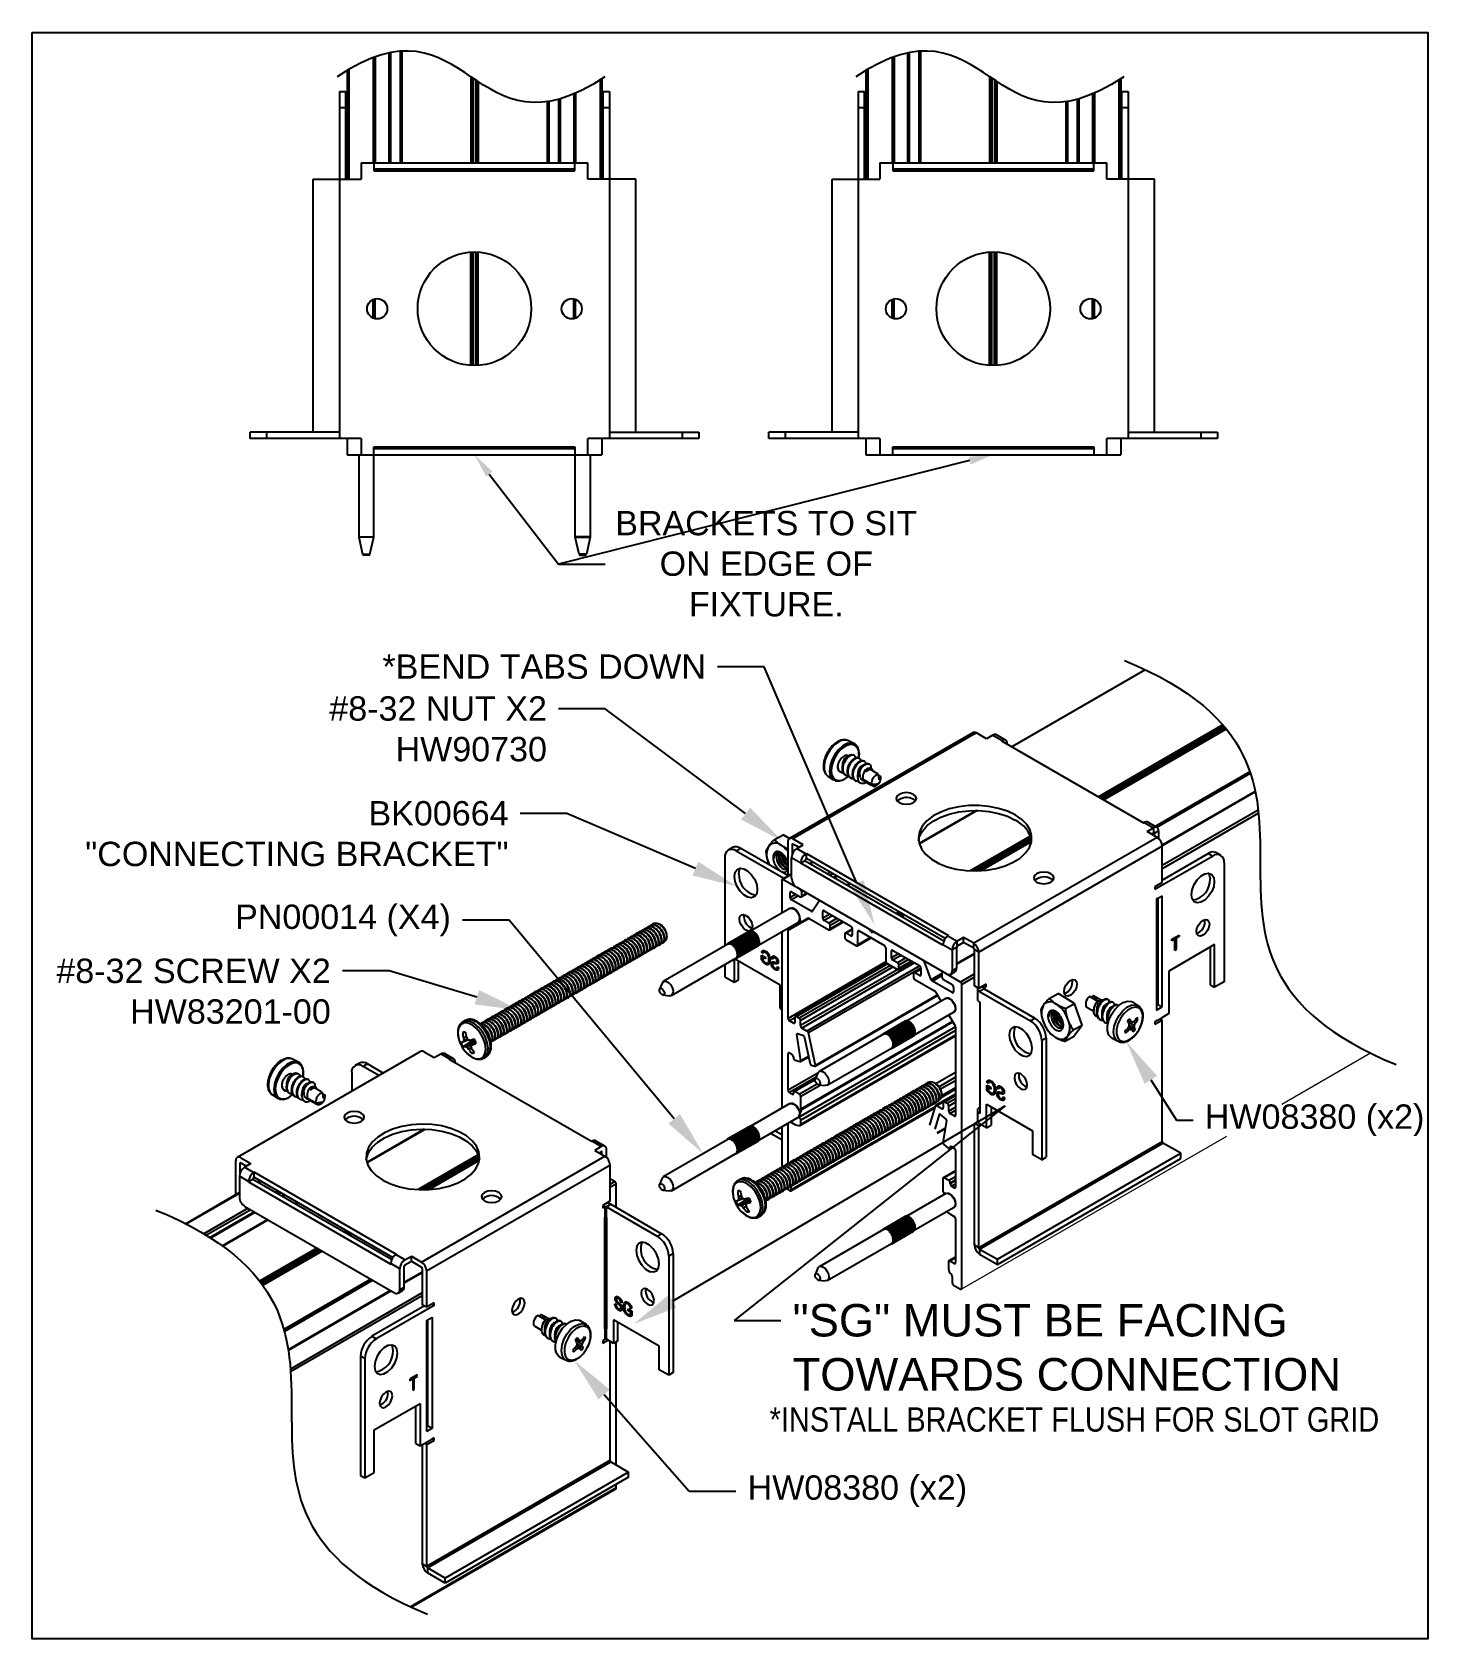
# Model space of a CAD drawing. Extents: x 0 to 10.8, y -12.4 to 0.
import ezdxf
from ezdxf import colors
from ezdxf.entities.mleader import LeaderData, LeaderLine
from ezdxf.math import Vec2, Vec3

# ---------------------------------------------------------------- set-up
doc = ezdxf.new("R2010")
doc.units = 0
doc.header["$LTSCALE"] = 0.5
doc.header["$MEASUREMENT"] = 0
doc.layers.get('0').update_dxf_attribs({"color": 255, "linetype": 'CONTINUOUS'})
for name, color, linetype in [('Dimension', 10, 'CONTINUOUS'), ('FAB DWG', 221, 'CONTINUOUS'), ('Hardware', 242, 'CONTINUOUS'), ('Housing', 150, 'CONTINUOUS'), ('Mounting', 4, 'CONTINUOUS')]:
    doc.layers.add(name, color=color, linetype=linetype)
doc.layers.add('Text-Unprinted', color=131, linetype='CONTINUOUS', plot=False)
doc.styles.add('LSAD_Standard', font='arial.ttf')
doc.styles.add('ROM2', font='romans.shx', dxfattribs={"width": 0.85, "height": 1.5})
doc.styles.get("Standard").update_dxf_attribs({"font": 'arial.ttf'})

msp = doc.modelspace()

# ---------------------------------------------------------------- texts
at = {"layer": 'FAB DWG', "transparency": 16777216, "insert": (5.687, -10.6), "char_height": 0.188, "attachment_point": 1, "style": 'ROM2'}
msp.add_mtext_dynamic_manual_height_columns('\\pxql,t27;{\\fArial|b0|i0|c0|p34;*INSTALL BRACKET FLUSH FOR SLOT GRID}', width=6.32793, gutter_width=10, heights=[0], dxfattribs=at)

# ---------------------------------------------------------------- linework, layer by layer
at = {"color": 8, "linetype": 'Continuous', "lineweight": 25, "transparency": 16777216}
msp.add_line((6.87, -7.154), (6.87, -7.154), dxfattribs=at)
at = {"layer": 'Dimension', "transparency": 16777216}
for points in [[(4.417, -0.341), (3.901, -0.686), (3.384, -0.341), (2.867, 0.003), (2.351, -0.341)], [(8.417, -0.341), (7.901, -0.686), (7.384, -0.341), (6.867, 0.003), (6.351, -0.341)], [(8.423, -4.842), (9.466, -5.272), (9.47, -6.4), (9.474, -7.528), (10.517, -7.958)], [(0.954, -9.079), (1.997, -9.509), (2.001, -10.637), (2.005, -11.765), (3.048, -12.195)]]:
    msp.add_open_spline(points, degree=3, dxfattribs=at)
at = {"layer": 'Hardware', "lineweight": 25, "transparency": 16777216}
for p, q in [((2.519, -3.255), (2.519, -3.889)), ((2.634, -3.889), (2.634, -3.255)), ((4.188, -3.889), (4.188, -3.255)), ((4.303, -3.255), (4.303, -3.889)), ((2.519, -3.889), (2.626, -3.889)), ((2.519, -3.892), (2.548, -4.023)), ((2.634, -3.892), (2.519, -3.892)), ((2.605, -4.023), (2.634, -3.892)), ((2.626, -3.889), (2.634, -3.889)), ((4.196, -3.889), (4.188, -3.889)), ((4.217, -4.023), (4.188, -3.892)), ((4.188, -3.892), (4.303, -3.892)), ((4.303, -3.889), (4.196, -3.889)), ((4.303, -3.892), (4.274, -4.023)), ((2.548, -4.023), (2.605, -4.023)), ((2.595, -4.03), (2.558, -4.03)), ((4.274, -4.023), (4.217, -4.023)), ((4.227, -4.03), (4.264, -4.03))]:
    msp.add_line(p, q, dxfattribs=at)
at = {"layer": 'Hardware', "transparency": 16777216}
for p, q in [((6.341, -5.484), (6.294, -5.461)), ((6.337, -5.573), (6.332, -5.57)), ((6.214, -5.66), (6.211, -5.659)), ((6.214, -5.66), (6.217, -5.63)), ((6.253, -5.683), (6.248, -5.68)), ((6.377, -5.595), (6.372, -5.593)), ((6.416, -5.618), (6.411, -5.615)), ((6.436, -5.69), (6.432, -5.7)), ((6.455, -5.641), (6.45, -5.638)), ((6.507, -5.707), (6.471, -5.686)), ((6.136, -5.733), (6.18, -5.762)), ((6.228, -5.699), (6.236, -5.703)), ((6.264, -5.756), (6.297, -5.733)), ((6.27, -5.723), (6.275, -5.726)), ((6.292, -5.705), (6.287, -5.703)), ((6.309, -5.746), (6.314, -5.749)), ((6.331, -5.728), (6.327, -5.725)), ((6.349, -5.769), (6.354, -5.772)), ((6.415, -5.763), (6.475, -5.797)), ((6.421, -5.774), (6.417, -5.772)), ((6.421, -5.774), (6.457, -5.795)), ((6.432, -5.7), (6.429, -5.699)), ((6.43, -5.78), (6.431, -5.78)), ((6.493, -5.813), (6.523, -5.791)), ((6.525, -5.72), (6.53, -5.763)), ((6.526, -5.726), (6.544, -5.736)), ((8.183, -7.427), (8.164, -7.44)), ((8.185, -7.428), (8.183, -7.427)), ((8.239, -7.459), (8.185, -7.428)), ((8.134, -7.516), (8.187, -7.547)), ((8.214, -7.468), (8.154, -7.434)), ((8.187, -7.529), (8.187, -7.546)), ((8.231, -7.462), (8.223, -7.467)), ((8.298, -7.457), (8.293, -7.455)), ((8.337, -7.48), (8.332, -7.477)), ((8.376, -7.502), (8.371, -7.5)), ((8.532, -7.505), (8.489, -7.477)), ((8.23, -7.608), (8.235, -7.611)), ((8.27, -7.631), (8.275, -7.633)), ((8.45, -7.629), (8.5, -7.654)), ((8.452, -7.616), (8.475, -7.625)), ((8.452, -7.616), (8.487, -7.631)), ((8.455, -7.67), (8.473, -7.684)), ((8.456, -7.668), (8.483, -7.688)), ((8.46, -7.653), (8.499, -7.67)), ((8.46, -7.659), (8.506, -7.687)), ((8.493, -7.626), (8.509, -7.635)), ((8.511, -7.607), (8.526, -7.61)), ((8.328, -7.755), (8.374, -7.778)), ((8.428, -7.705), (8.434, -7.714)), ((8.444, -7.684), (8.458, -7.693)), ((2.055, -7.939), (2.008, -7.916)), ((2.052, -8.028), (2.047, -8.025)), ((2.091, -8.051), (2.086, -8.048)), ((1.928, -8.115), (1.925, -8.114)), ((1.928, -8.115), (1.931, -8.085)), ((1.942, -8.154), (1.95, -8.159)), ((1.967, -8.138), (1.962, -8.135)), ((2.006, -8.161), (2.001, -8.158)), ((2.13, -8.073), (2.125, -8.071)), ((2.146, -8.156), (2.143, -8.154)), ((2.15, -8.145), (2.146, -8.156)), ((2.169, -8.096), (2.165, -8.093)), ((2.221, -8.162), (2.185, -8.141)), ((2.239, -8.176), (2.244, -8.218)), ((1.851, -8.189), (1.894, -8.217)), ((1.979, -8.211), (2.011, -8.188)), ((1.984, -8.179), (1.989, -8.181)), ((2.024, -8.201), (2.029, -8.204)), ((2.046, -8.183), (2.041, -8.181)), ((2.063, -8.224), (2.068, -8.227)), ((2.129, -8.218), (2.189, -8.252)), ((2.135, -8.229), (2.132, -8.227)), ((2.135, -8.229), (2.171, -8.25)), ((2.145, -8.236), (2.145, -8.235)), ((2.208, -8.268), (2.237, -8.246)), ((2.24, -8.181), (2.258, -8.191)), ((7.07, -8.951), (7.06, -8.95)), ((3.956, -9.926), (3.896, -9.892)), ((3.925, -9.885), (3.906, -9.898)), ((3.927, -9.886), (3.925, -9.885)), ((3.981, -9.917), (3.927, -9.886)), ((3.876, -9.974), (3.929, -10.005)), ((3.929, -9.987), (3.929, -10.004)), ((3.973, -9.92), (3.965, -9.925)), ((4.04, -9.915), (4.035, -9.913)), ((4.079, -9.938), (4.074, -9.935)), ((4.118, -9.96), (4.114, -9.958)), ((4.274, -9.963), (4.231, -9.935)), ((3.973, -10.066), (3.977, -10.069)), ((4.012, -10.089), (4.017, -10.091)), ((4.187, -10.142), (4.2, -10.151)), ((4.192, -10.087), (4.242, -10.112)), ((4.194, -10.074), (4.217, -10.083)), ((4.194, -10.074), (4.229, -10.089)), ((4.197, -10.128), (4.215, -10.142)), ((4.198, -10.126), (4.225, -10.146)), ((4.202, -10.111), (4.242, -10.128)), ((4.202, -10.117), (4.248, -10.145)), ((4.236, -10.084), (4.251, -10.093)), ((4.253, -10.065), (4.268, -10.068)), ((4.07, -10.213), (4.117, -10.236)), ((4.17, -10.163), (4.176, -10.172))]:
    msp.add_line(p, q, dxfattribs=at)
at = {"layer": 'Hardware', "linetype": 'Continuous', "lineweight": 25, "transparency": 16777216}
for p, q in [((5.724, -6.223), (5.792, -6.186)), ((5.84, -6.215), (5.792, -6.186)), ((5.778, -6.329), (5.782, -6.33)), ((5.843, -6.753), (5.539, -6.929)), ((5.869, -6.752), (5.859, -6.751)), ((4.682, -6.935), (4.68, -6.936)), ((4.704, -6.922), (4.702, -6.923)), ((4.727, -6.909), (4.724, -6.911)), ((4.749, -6.896), (4.746, -6.898)), ((4.771, -6.884), (4.768, -6.885)), ((4.839, -6.876), (4.835, -6.874)), ((4.841, -6.878), (4.835, -6.877)), ((4.85, -6.882), (4.849, -6.882)), ((5.531, -6.93), (5.362, -7.027)), ((5.536, -6.928), (5.368, -7.025)), ((5.543, -6.927), (5.375, -7.025)), ((5.55, -6.929), (5.382, -7.026)), ((5.386, -7.029), (5.554, -6.932)), ((5.557, -6.931), (5.389, -7.029)), ((5.394, -7.033), (5.562, -6.935)), ((5.565, -6.936), (5.397, -7.033)), ((5.601, -7.036), (5.905, -6.861)), ((5.915, -6.849), (5.919, -6.838)), ((4.484, -7.049), (4.481, -7.051)), ((4.506, -7.037), (4.503, -7.038)), ((4.528, -7.024), (4.525, -7.025)), ((4.55, -7.011), (4.547, -7.013)), ((4.572, -6.998), (4.569, -7)), ((4.594, -6.986), (4.591, -6.987)), ((4.616, -6.973), (4.613, -6.974)), ((4.638, -6.96), (4.635, -6.962)), ((4.66, -6.947), (4.658, -6.949)), ((4.667, -7.055), (4.664, -7.056)), ((4.689, -7.042), (4.686, -7.044)), ((4.711, -7.029), (4.708, -7.031)), ((4.733, -7.017), (4.73, -7.018)), ((4.755, -7.004), (4.752, -7.005)), ((4.777, -6.991), (4.774, -6.993)), ((4.795, -7.059), (4.798, -7.057)), ((4.799, -6.978), (4.796, -6.98)), ((4.817, -7.046), (4.82, -7.045)), ((4.821, -6.966), (4.818, -6.967)), ((4.839, -7.034), (4.842, -7.032)), ((4.843, -6.953), (4.841, -6.954)), ((4.861, -7.021), (4.864, -7.019)), ((4.865, -6.94), (4.863, -6.942)), ((5.364, -7.03), (4.867, -7.317)), ((4.893, -6.958), (4.892, -6.947)), ((4.893, -6.971), (4.893, -6.958)), ((5.362, -7.029), (5.358, -7.031)), ((5.366, -7.029), (5.367, -7.028)), ((5.372, -7.027), (5.374, -7.026)), ((5.379, -7.027), (5.382, -7.026)), ((5.401, -7.038), (5.57, -6.94)), ((5.572, -6.941), (5.404, -7.039)), ((5.409, -7.044), (5.577, -6.947)), ((5.579, -6.949), (5.411, -7.046)), ((5.416, -7.051), (5.584, -6.954)), ((5.586, -6.957), (5.418, -7.054)), ((5.422, -7.06), (5.591, -6.963)), ((5.592, -6.965), (5.424, -7.063)), ((5.427, -7.14), (5.596, -7.043)), ((5.428, -7.069), (5.596, -6.972)), ((5.597, -6.975), (5.429, -7.072)), ((5.432, -7.079), (5.601, -6.982)), ((5.432, -7.136), (5.6, -7.039)), ((5.602, -6.985), (5.433, -7.082)), ((5.436, -7.089), (5.604, -6.992)), ((5.605, -6.994), (5.436, -7.092)), ((5.436, -7.131), (5.604, -7.034)), ((5.606, -7.004), (5.438, -7.101)), ((5.606, -7.021), (5.438, -7.119)), ((5.439, -7.098), (5.607, -7.001)), ((5.607, -7.013), (5.439, -7.11)), ((5.439, -7.124), (5.607, -7.027)), ((5.44, -7.108), (5.608, -7.011)), ((5.44, -7.116), (5.608, -7.019)), ((4.263, -7.177), (4.26, -7.179)), ((4.285, -7.164), (4.282, -7.166)), ((4.307, -7.151), (4.304, -7.153)), ((4.329, -7.139), (4.326, -7.14)), ((4.351, -7.126), (4.348, -7.128)), ((4.373, -7.113), (4.37, -7.115)), ((4.395, -7.1), (4.392, -7.102)), ((4.417, -7.088), (4.414, -7.089)), ((4.439, -7.075), (4.437, -7.077)), ((4.446, -7.182), (4.443, -7.184)), ((4.461, -7.062), (4.459, -7.064)), ((4.468, -7.17), (4.465, -7.171)), ((4.49, -7.157), (4.487, -7.158)), ((4.512, -7.144), (4.509, -7.146)), ((4.534, -7.131), (4.531, -7.133)), ((4.556, -7.119), (4.553, -7.12)), ((4.574, -7.187), (4.577, -7.185)), ((4.578, -7.106), (4.575, -7.107)), ((4.596, -7.174), (4.599, -7.172)), ((4.6, -7.093), (4.597, -7.095)), ((4.618, -7.161), (4.621, -7.16)), ((4.622, -7.08), (4.62, -7.082)), ((4.64, -7.148), (4.643, -7.147)), ((4.644, -7.068), (4.642, -7.069)), ((4.662, -7.136), (4.665, -7.134)), ((4.684, -7.123), (4.687, -7.121)), ((4.706, -7.11), (4.709, -7.109)), ((4.728, -7.097), (4.731, -7.096)), ((4.751, -7.085), (4.753, -7.083)), ((4.773, -7.072), (4.775, -7.07)), ((4.929, -7.424), (5.426, -7.137)), ((5.422, -7.142), (5.426, -7.14)), ((5.429, -7.135), (5.428, -7.136)), ((5.434, -7.131), (5.432, -7.132)), ((5.438, -7.124), (5.436, -7.126)), ((4.042, -7.305), (4.039, -7.306)), ((4.064, -7.292), (4.061, -7.293)), ((4.086, -7.279), (4.083, -7.281)), ((4.108, -7.266), (4.105, -7.268)), ((4.13, -7.254), (4.127, -7.255)), ((4.152, -7.241), (4.149, -7.242)), ((4.174, -7.228), (4.171, -7.23)), ((4.196, -7.215), (4.193, -7.217)), ((4.218, -7.202), (4.216, -7.204)), ((4.24, -7.19), (4.238, -7.191)), ((4.247, -7.297), (4.244, -7.299)), ((4.269, -7.284), (4.266, -7.286)), ((4.291, -7.272), (4.288, -7.273)), ((4.313, -7.259), (4.31, -7.261)), ((4.335, -7.246), (4.332, -7.248)), ((4.357, -7.233), (4.354, -7.235)), ((4.375, -7.301), (4.378, -7.3)), ((4.379, -7.221), (4.376, -7.222)), ((4.397, -7.289), (4.4, -7.287)), ((4.401, -7.208), (4.399, -7.209)), ((4.419, -7.276), (4.422, -7.274)), ((4.423, -7.195), (4.421, -7.197)), ((4.441, -7.263), (4.444, -7.262)), ((4.463, -7.25), (4.466, -7.249)), ((4.485, -7.238), (4.488, -7.236)), ((4.507, -7.225), (4.51, -7.223)), ((4.53, -7.212), (4.532, -7.211)), ((4.552, -7.199), (4.554, -7.198)), ((3.821, -7.432), (3.818, -7.434)), ((3.843, -7.419), (3.84, -7.421)), ((3.865, -7.407), (3.862, -7.408)), ((3.887, -7.394), (3.884, -7.395)), ((3.909, -7.381), (3.906, -7.383)), ((3.931, -7.368), (3.928, -7.37)), ((3.953, -7.356), (3.95, -7.357)), ((3.975, -7.343), (3.973, -7.344)), ((3.997, -7.33), (3.995, -7.332)), ((4.019, -7.317), (4.017, -7.319)), ((4.026, -7.425), (4.023, -7.426)), ((4.048, -7.412), (4.045, -7.414)), ((4.07, -7.399), (4.067, -7.401)), ((4.092, -7.386), (4.089, -7.388)), ((4.114, -7.374), (4.111, -7.375)), ((4.136, -7.361), (4.133, -7.363)), ((4.154, -7.429), (4.157, -7.427)), ((4.158, -7.348), (4.156, -7.35)), ((4.176, -7.416), (4.179, -7.415)), ((4.18, -7.335), (4.178, -7.337)), ((4.198, -7.404), (4.201, -7.402)), ((4.202, -7.323), (4.2, -7.324)), ((4.22, -7.391), (4.223, -7.389)), ((4.225, -7.31), (4.222, -7.312)), ((4.242, -7.378), (4.245, -7.376)), ((4.264, -7.365), (4.267, -7.364)), ((4.287, -7.352), (4.289, -7.351)), ((4.309, -7.34), (4.311, -7.338)), ((4.331, -7.327), (4.333, -7.325)), ((4.353, -7.314), (4.356, -7.313)), ((4.858, -7.329), (4.838, -7.376)), ((4.863, -7.42), (4.914, -7.427)), ((7.843, -7.447), (7.912, -7.41)), ((8.037, -7.487), (7.912, -7.41)), ((3.622, -7.547), (3.619, -7.548)), ((3.644, -7.534), (3.641, -7.536)), ((3.666, -7.521), (3.663, -7.523)), ((3.688, -7.509), (3.685, -7.51)), ((3.71, -7.496), (3.707, -7.497)), ((3.732, -7.483), (3.729, -7.485)), ((3.754, -7.47), (3.752, -7.472)), ((3.776, -7.458), (3.774, -7.459)), ((3.798, -7.445), (3.796, -7.446)), ((3.805, -7.552), (3.802, -7.554)), ((3.827, -7.54), (3.824, -7.541)), ((3.849, -7.527), (3.846, -7.528)), ((3.871, -7.514), (3.868, -7.516)), ((3.893, -7.501), (3.89, -7.503)), ((3.915, -7.489), (3.912, -7.49)), ((3.933, -7.557), (3.936, -7.555)), ((3.937, -7.476), (3.935, -7.477)), ((3.955, -7.544), (3.958, -7.542)), ((3.959, -7.463), (3.957, -7.465)), ((3.977, -7.531), (3.98, -7.529)), ((3.981, -7.45), (3.979, -7.452)), ((3.999, -7.518), (4.002, -7.517)), ((4.004, -7.437), (4.001, -7.439)), ((4.021, -7.506), (4.024, -7.504)), ((4.043, -7.493), (4.046, -7.491)), ((4.066, -7.48), (4.068, -7.478)), ((4.088, -7.467), (4.09, -7.466)), ((4.11, -7.455), (4.113, -7.453)), ((4.132, -7.442), (4.135, -7.44)), ((7.045, -7.447), (6.742, -7.622)), ((6.805, -7.728), (7.106, -7.554)), ((7.116, -7.542), (7.12, -7.532)), ((7.898, -7.552), (7.901, -7.553)), ((7.969, -7.524), (8.037, -7.487)), ((8.097, -7.653), (8.037, -7.487)), ((3.34, -7.618), (3.321, -7.629)), ((3.323, -7.628), (3.321, -7.629)), ((3.342, -7.617), (3.34, -7.618)), ((3.467, -7.636), (3.464, -7.638)), ((3.489, -7.623), (3.486, -7.625)), ((3.511, -7.611), (3.508, -7.612)), ((3.533, -7.598), (3.531, -7.6)), ((3.555, -7.585), (3.553, -7.587)), ((3.578, -7.572), (3.575, -7.574)), ((3.584, -7.68), (3.581, -7.681)), ((3.6, -7.56), (3.597, -7.561)), ((3.606, -7.667), (3.603, -7.669)), ((3.628, -7.654), (3.625, -7.656)), ((3.65, -7.642), (3.647, -7.643)), ((3.672, -7.629), (3.669, -7.63)), ((3.694, -7.616), (3.691, -7.618)), ((3.716, -7.603), (3.714, -7.605)), ((3.734, -7.671), (3.737, -7.67)), ((3.738, -7.591), (3.736, -7.592)), ((3.756, -7.659), (3.759, -7.657)), ((3.761, -7.578), (3.758, -7.579)), ((3.778, -7.646), (3.781, -7.644)), ((3.783, -7.565), (3.78, -7.567)), ((3.8, -7.633), (3.803, -7.632)), ((3.822, -7.62), (3.825, -7.619)), ((3.845, -7.608), (3.847, -7.606)), ((3.867, -7.595), (3.869, -7.593)), ((3.889, -7.582), (3.892, -7.581)), ((3.911, -7.569), (3.914, -7.568)), ((6.733, -7.623), (6.565, -7.72)), ((6.739, -7.621), (6.571, -7.718)), ((6.746, -7.621), (6.578, -7.718)), ((6.582, -7.721), (6.75, -7.624)), ((6.753, -7.623), (6.585, -7.72)), ((6.589, -7.723), (6.758, -7.626)), ((6.76, -7.626), (6.592, -7.723)), ((6.597, -7.727), (6.765, -7.63)), ((6.768, -7.63), (6.6, -7.728)), ((6.605, -7.732), (6.773, -7.635)), ((6.775, -7.637), (6.607, -7.734)), ((6.612, -7.739), (6.78, -7.642)), ((6.782, -7.644), (6.614, -7.741)), ((6.619, -7.747), (6.787, -7.65)), ((6.789, -7.652), (6.621, -7.749)), ((6.625, -7.756), (6.793, -7.659)), ((6.795, -7.661), (6.626, -7.758)), ((6.63, -7.765), (6.798, -7.668)), ((6.8, -7.671), (6.631, -7.768)), ((6.634, -7.775), (6.803, -7.678)), ((6.804, -7.681), (6.635, -7.778)), ((8.028, -7.69), (8.097, -7.653)), ((8.03, -7.742), (8.097, -7.653)), ((3.336, -7.709), (3.319, -7.713)), ((3.322, -7.783), (3.323, -7.782)), ((3.323, -7.783), (3.361, -7.766)), ((3.323, -7.782), (3.361, -7.766)), ((3.389, -7.775), (3.323, -7.818)), ((3.327, -7.754), (3.348, -7.742)), ((3.349, -7.744), (3.327, -7.755)), ((3.327, -7.755), (3.327, -7.754)), ((3.358, -7.761), (3.328, -7.774)), ((3.329, -7.772), (3.356, -7.759)), ((3.338, -7.818), (3.401, -7.773)), ((3.402, -7.773), (3.339, -7.818)), ((3.35, -7.748), (3.35, -7.75)), ((3.35, -7.823), (3.418, -7.778)), ((3.419, -7.781), (3.353, -7.825)), ((3.376, -7.77), (3.377, -7.77)), ((3.389, -7.775), (3.401, -7.773)), ((3.421, -7.785), (3.393, -7.805)), ((3.421, -7.785), (3.393, -7.805)), ((3.401, -7.773), (3.402, -7.773)), ((3.402, -7.773), (3.417, -7.778)), ((3.54, -7.705), (3.537, -7.707)), ((3.557, -7.773), (3.56, -7.772)), ((3.562, -7.693), (3.559, -7.694)), ((3.579, -7.761), (3.582, -7.759)), ((3.602, -7.748), (3.604, -7.746)), ((3.624, -7.735), (3.626, -7.734)), ((3.646, -7.722), (3.648, -7.721)), ((3.668, -7.71), (3.671, -7.708)), ((3.69, -7.697), (3.693, -7.695)), ((3.712, -7.684), (3.715, -7.683)), ((6.565, -7.724), (6.069, -8.01)), ((6.559, -7.727), (6.556, -7.729)), ((6.564, -7.721), (6.56, -7.724)), ((6.569, -7.722), (6.57, -7.721)), ((6.575, -7.721), (6.577, -7.72)), ((6.627, -7.834), (6.796, -7.737)), ((6.632, -7.831), (6.801, -7.734)), ((6.636, -7.826), (6.805, -7.729)), ((6.638, -7.785), (6.806, -7.687)), ((6.806, -7.69), (6.638, -7.787)), ((6.807, -7.717), (6.639, -7.814)), ((6.639, -7.819), (6.808, -7.722)), ((6.64, -7.794), (6.808, -7.697)), ((6.808, -7.7), (6.64, -7.797)), ((6.808, -7.709), (6.64, -7.806)), ((6.641, -7.803), (6.809, -7.706)), ((6.641, -7.812), (6.809, -7.715)), ((7.962, -7.779), (8.03, -7.742)), ((3.339, -7.818), (3.338, -7.818)), ((3.365, -7.838), (3.386, -7.826)), ((3.366, -7.839), (3.365, -7.838)), ((3.386, -7.828), (3.366, -7.839)), ((3.388, -7.833), (3.388, -7.834)), ((3.405, -7.856), (3.39, -7.871)), ((3.393, -7.805), (3.392, -7.806)), ((3.482, -7.908), (3.501, -7.897)), ((6.131, -8.117), (6.627, -7.831)), ((6.621, -7.836), (6.625, -7.834)), ((6.629, -7.83), (6.628, -7.831)), ((6.634, -7.825), (6.632, -7.826)), ((6.638, -7.82), (6.636, -7.821)), ((6.059, -8.022), (6.039, -8.07)), ((6.064, -8.113), (6.115, -8.12)), ((6.116, -8.12), (6.115, -8.12)), ((6.78, -8.171), (6.777, -8.172)), ((6.802, -8.158), (6.799, -8.16)), ((6.824, -8.145), (6.821, -8.147)), ((6.846, -8.133), (6.843, -8.134)), ((6.868, -8.12), (6.865, -8.121)), ((6.89, -8.107), (6.887, -8.109)), ((6.958, -8.1), (6.955, -8.098)), ((6.96, -8.102), (6.955, -8.1)), ((6.969, -8.106), (6.968, -8.105)), ((7.013, -8.181), (7.012, -8.17)), ((5.843, -8.259), (5.542, -8.433)), ((5.869, -8.258), (5.859, -8.256)), ((6.559, -8.298), (6.556, -8.3)), ((6.581, -8.286), (6.578, -8.287)), ((6.603, -8.273), (6.6, -8.275)), ((6.625, -8.26), (6.622, -8.262)), ((6.647, -8.247), (6.644, -8.249)), ((6.669, -8.235), (6.667, -8.236)), ((6.691, -8.222), (6.689, -8.224)), ((6.713, -8.209), (6.711, -8.211)), ((6.736, -8.196), (6.733, -8.198)), ((6.758, -8.184), (6.755, -8.185)), ((6.892, -8.295), (6.895, -8.294)), ((6.914, -8.283), (6.917, -8.281)), ((6.936, -8.27), (6.939, -8.268)), ((6.958, -8.257), (6.961, -8.256)), ((6.981, -8.244), (6.983, -8.243)), ((7.013, -8.195), (7.013, -8.181)), ((5.603, -8.541), (5.905, -8.366)), ((5.915, -8.354), (5.935, -8.307)), ((6.36, -8.413), (6.357, -8.415)), ((6.382, -8.401), (6.379, -8.402)), ((6.404, -8.388), (6.401, -8.389)), ((6.426, -8.375), (6.423, -8.377)), ((6.448, -8.362), (6.446, -8.364)), ((6.47, -8.349), (6.468, -8.351)), ((6.493, -8.337), (6.49, -8.338)), ((6.515, -8.324), (6.512, -8.326)), ((6.537, -8.311), (6.534, -8.313)), ((6.671, -8.423), (6.674, -8.421)), ((6.693, -8.41), (6.696, -8.409)), ((6.715, -8.397), (6.718, -8.396)), ((6.737, -8.385), (6.74, -8.383)), ((6.76, -8.372), (6.762, -8.37)), ((6.782, -8.359), (6.784, -8.358)), ((6.804, -8.346), (6.807, -8.345)), ((6.826, -8.334), (6.829, -8.332)), ((6.848, -8.321), (6.851, -8.319)), ((6.87, -8.308), (6.873, -8.307)), ((5.365, -8.535), (4.867, -8.822)), ((5.36, -8.537), (5.356, -8.539)), ((5.529, -8.437), (5.36, -8.534)), ((5.534, -8.434), (5.366, -8.532)), ((5.369, -8.533), (5.371, -8.532)), ((5.54, -8.433), (5.372, -8.53)), ((5.376, -8.533), (5.378, -8.532)), ((5.547, -8.434), (5.379, -8.531)), ((5.383, -8.534), (5.552, -8.437)), ((5.554, -8.436), (5.386, -8.533)), ((5.391, -8.537), (5.559, -8.439)), ((5.562, -8.439), (5.394, -8.537)), ((5.398, -8.541), (5.567, -8.444)), ((5.569, -8.445), (5.401, -8.542)), ((5.406, -8.547), (5.574, -8.45)), ((5.577, -8.451), (5.408, -8.548)), ((5.413, -8.554), (5.581, -8.457)), ((5.583, -8.459), (5.415, -8.556)), ((5.42, -8.562), (5.588, -8.465)), ((5.59, -8.467), (5.422, -8.565)), ((5.426, -8.571), (5.594, -8.474)), ((5.595, -8.477), (5.427, -8.574)), ((5.429, -8.644), (5.598, -8.547)), ((5.431, -8.581), (5.599, -8.484)), ((5.6, -8.486), (5.432, -8.583)), ((5.434, -8.64), (5.602, -8.543)), ((5.435, -8.59), (5.603, -8.493)), ((5.604, -8.496), (5.435, -8.593)), ((5.605, -8.532), (5.437, -8.629)), ((5.437, -8.634), (5.605, -8.537)), ((5.438, -8.6), (5.606, -8.503)), ((5.606, -8.506), (5.438, -8.603)), ((5.607, -8.524), (5.438, -8.621)), ((5.439, -8.61), (5.608, -8.513)), ((5.607, -8.515), (5.439, -8.612)), ((5.439, -8.627), (5.607, -8.53)), ((5.44, -8.619), (5.608, -8.521)), ((6.139, -8.541), (6.136, -8.542)), ((6.161, -8.528), (6.158, -8.53)), ((6.183, -8.515), (6.18, -8.517)), ((6.205, -8.503), (6.202, -8.504)), ((6.227, -8.49), (6.225, -8.491)), ((6.249, -8.477), (6.247, -8.479)), ((6.272, -8.464), (6.269, -8.466)), ((6.294, -8.452), (6.291, -8.453)), ((6.316, -8.439), (6.313, -8.44)), ((6.338, -8.426), (6.335, -8.428)), ((6.472, -8.538), (6.475, -8.536)), ((6.494, -8.525), (6.497, -8.523)), ((6.516, -8.512), (6.519, -8.511)), ((6.539, -8.499), (6.541, -8.498)), ((6.561, -8.487), (6.563, -8.485)), ((6.583, -8.474), (6.586, -8.472)), ((6.605, -8.461), (6.608, -8.46)), ((6.627, -8.448), (6.63, -8.447)), ((6.649, -8.436), (6.652, -8.434)), ((4.929, -8.93), (5.426, -8.643)), ((5.418, -8.648), (5.421, -8.646)), ((5.424, -8.647), (5.429, -8.645)), ((5.431, -8.639), (5.43, -8.64)), ((5.436, -8.634), (5.434, -8.635)), ((5.918, -8.668), (5.915, -8.67)), ((5.94, -8.656), (5.937, -8.657)), ((5.962, -8.643), (5.959, -8.644)), ((5.984, -8.63), (5.982, -8.632)), ((6.006, -8.617), (6.004, -8.619)), ((6.028, -8.605), (6.026, -8.606)), ((6.051, -8.592), (6.048, -8.593)), ((6.073, -8.579), (6.07, -8.581)), ((6.095, -8.566), (6.092, -8.568)), ((6.117, -8.554), (6.114, -8.555)), ((6.251, -8.665), (6.254, -8.664)), ((6.273, -8.653), (6.276, -8.651)), ((6.296, -8.64), (6.298, -8.638)), ((6.318, -8.627), (6.32, -8.625)), ((6.34, -8.614), (6.342, -8.613)), ((6.362, -8.602), (6.365, -8.6)), ((6.384, -8.589), (6.387, -8.587)), ((6.406, -8.576), (6.409, -8.574)), ((6.428, -8.563), (6.431, -8.562)), ((6.45, -8.551), (6.453, -8.549)), ((5.719, -8.783), (5.716, -8.785)), ((5.741, -8.77), (5.738, -8.772)), ((5.763, -8.758), (5.761, -8.759)), ((5.785, -8.745), (5.783, -8.747)), ((5.807, -8.732), (5.805, -8.734)), ((5.83, -8.719), (5.827, -8.721)), ((5.852, -8.707), (5.849, -8.708)), ((5.874, -8.694), (5.871, -8.696)), ((5.896, -8.681), (5.893, -8.683)), ((6.03, -8.793), (6.033, -8.791)), ((6.052, -8.78), (6.055, -8.779)), ((6.075, -8.767), (6.077, -8.766)), ((6.097, -8.755), (6.099, -8.753)), ((6.119, -8.742), (6.122, -8.74)), ((6.141, -8.729), (6.144, -8.728)), ((6.163, -8.716), (6.166, -8.715)), ((6.185, -8.704), (6.188, -8.702)), ((6.207, -8.691), (6.21, -8.689)), ((6.229, -8.678), (6.232, -8.676)), ((4.858, -8.834), (4.838, -8.882)), ((5.46, -8.842), (5.441, -8.853)), ((5.443, -8.852), (5.441, -8.853)), ((5.462, -8.841), (5.46, -8.842)), ((5.587, -8.86), (5.584, -8.861)), ((5.609, -8.847), (5.606, -8.849)), ((5.631, -8.834), (5.628, -8.836)), ((5.653, -8.821), (5.65, -8.823)), ((5.675, -8.809), (5.672, -8.81)), ((5.697, -8.796), (5.694, -8.798)), ((5.809, -8.92), (5.812, -8.919)), ((5.831, -8.908), (5.834, -8.906)), ((5.854, -8.895), (5.856, -8.893)), ((5.876, -8.882), (5.878, -8.881)), ((5.898, -8.869), (5.901, -8.868)), ((5.92, -8.857), (5.923, -8.855)), ((5.942, -8.844), (5.945, -8.842)), ((5.964, -8.831), (5.967, -8.83)), ((5.986, -8.818), (5.989, -8.817)), ((6.008, -8.806), (6.011, -8.804)), ((4.863, -8.925), (4.914, -8.932)), ((4.926, -8.931), (4.914, -8.932)), ((5.455, -8.933), (5.439, -8.937)), ((5.442, -9.006), (5.48, -8.989)), ((5.442, -9.006), (5.48, -8.989)), ((5.509, -8.999), (5.442, -9.042)), ((5.442, -9.006), (5.442, -9.006)), ((5.447, -8.977), (5.468, -8.966)), ((5.468, -8.967), (5.447, -8.979)), ((5.447, -8.979), (5.447, -8.977)), ((5.448, -8.996), (5.476, -8.983)), ((5.477, -8.984), (5.448, -8.998)), ((5.458, -9.042), (5.521, -8.996)), ((5.459, -9.042), (5.458, -9.042)), ((5.522, -8.996), (5.459, -9.042)), ((5.469, -8.972), (5.47, -8.973)), ((5.47, -9.047), (5.537, -9.002)), ((5.538, -9.004), (5.472, -9.048)), ((5.496, -8.993), (5.497, -8.993)), ((5.509, -8.999), (5.521, -8.996)), ((5.54, -9.009), (5.512, -9.029)), ((5.513, -9.029), (5.512, -9.029)), ((5.54, -9.009), (5.513, -9.029)), ((5.521, -8.996), (5.522, -8.996)), ((5.522, -8.996), (5.537, -9.001)), ((5.677, -8.997), (5.68, -8.995)), ((5.699, -8.984), (5.702, -8.983)), ((5.721, -8.971), (5.724, -8.97)), ((5.743, -8.959), (5.746, -8.957)), ((5.765, -8.946), (5.768, -8.944)), ((5.787, -8.933), (5.79, -8.932)), ((7.045, -8.952), (6.741, -9.128)), ((7.116, -9.048), (7.12, -9.038)), ((5.484, -9.062), (5.505, -9.05)), ((5.485, -9.063), (5.484, -9.062)), ((5.506, -9.051), (5.485, -9.063)), ((5.507, -9.056), (5.508, -9.058)), ((5.524, -9.08), (5.51, -9.094)), ((5.602, -9.131), (5.621, -9.121)), ((6.732, -9.129), (6.564, -9.226)), ((6.738, -9.127), (6.57, -9.224)), ((6.745, -9.127), (6.576, -9.224)), ((6.581, -9.227), (6.749, -9.129)), ((6.752, -9.128), (6.583, -9.225)), ((6.588, -9.228), (6.756, -9.131)), ((6.759, -9.131), (6.591, -9.228)), ((6.596, -9.232), (6.764, -9.135)), ((6.767, -9.135), (6.598, -9.232)), ((6.603, -9.237), (6.771, -9.14)), ((6.774, -9.141), (6.606, -9.238)), ((6.611, -9.243), (6.779, -9.146)), ((6.781, -9.148), (6.613, -9.245)), ((6.618, -9.251), (6.786, -9.154)), ((6.788, -9.156), (6.619, -9.253)), ((6.624, -9.26), (6.792, -9.163)), ((6.794, -9.165), (6.625, -9.262)), ((6.802, -9.235), (7.106, -9.06)), ((6.565, -9.229), (6.069, -9.516)), ((6.563, -9.228), (6.559, -9.23)), ((6.567, -9.228), (6.569, -9.227)), ((6.574, -9.226), (6.576, -9.225)), ((6.628, -9.339), (6.797, -9.242)), ((6.629, -9.269), (6.798, -9.172)), ((6.799, -9.175), (6.631, -9.272)), ((6.633, -9.336), (6.801, -9.238)), ((6.634, -9.279), (6.802, -9.182)), ((6.803, -9.184), (6.635, -9.281)), ((6.637, -9.288), (6.806, -9.191)), ((6.637, -9.33), (6.805, -9.233)), ((6.806, -9.194), (6.638, -9.291)), ((6.807, -9.221), (6.639, -9.318)), ((6.64, -9.298), (6.808, -9.201)), ((6.808, -9.204), (6.64, -9.301)), ((6.808, -9.213), (6.64, -9.31)), ((6.64, -9.324), (6.808, -9.227)), ((6.641, -9.307), (6.809, -9.21)), ((6.641, -9.316), (6.809, -9.219)), ((6.131, -9.623), (6.627, -9.337)), ((6.622, -9.341), (6.626, -9.339)), ((6.63, -9.335), (6.629, -9.336)), ((6.635, -9.33), (6.633, -9.331)), ((6.639, -9.324), (6.637, -9.325)), ((6.059, -9.528), (6.039, -9.575)), ((6.064, -9.619), (6.115, -9.626))]:
    msp.add_line(p, q, dxfattribs=at)
at = {"layer": 'Hardware', "transparency": 16777216, "flags": 128}
for points in [[(6.223, -5.467), (6.19, -5.49), (6.159, -5.523), (6.134, -5.563), (6.116, -5.605), (6.107, -5.647), (6.108, -5.685), (6.119, -5.715), (6.136, -5.733)], [(6.373, -5.594), (6.376, -5.575), (6.375, -5.536), (6.364, -5.506), (6.344, -5.485), (6.317, -5.478), (6.285, -5.483), (6.251, -5.501), (6.218, -5.53), (6.189, -5.567), (6.167, -5.61), (6.153, -5.653), (6.149, -5.695), (6.155, -5.73), (6.171, -5.755), (6.195, -5.769), (6.225, -5.771), (6.258, -5.759), (6.258, -5.759)], [(6.337, -5.492), (6.336, -5.491), (6.307, -5.489), (6.274, -5.501), (6.24, -5.524), (6.209, -5.558), (6.184, -5.599), (6.168, -5.643), (6.161, -5.685), (6.165, -5.722), (6.179, -5.749), (6.189, -5.758)], [(8.154, -7.434), (8.144, -7.443), (8.136, -7.454), (8.129, -7.467), (8.125, -7.48), (8.124, -7.493), (8.125, -7.504), (8.129, -7.512), (8.134, -7.516)], [(8.303, -7.73), (8.293, -7.698), (8.293, -7.659), (8.303, -7.616), (8.322, -7.572), (8.349, -7.533), (8.381, -7.5), (8.414, -7.478), (8.447, -7.468), (8.477, -7.471), (8.489, -7.477)], [(8.374, -7.778), (8.358, -7.766), (8.344, -7.739), (8.339, -7.704), (8.344, -7.663), (8.359, -7.62), (8.381, -7.579), (8.41, -7.543), (8.442, -7.516), (8.476, -7.5), (8.507, -7.497), (8.532, -7.506)], [(8.371, -7.751), (8.389, -7.771), (8.414, -7.779), (8.444, -7.774), (8.476, -7.757), (8.507, -7.729), (8.533, -7.692), (8.553, -7.652), (8.563, -7.611), (8.564, -7.574), (8.555, -7.543), (8.537, -7.523), (8.512, -7.516), (8.482, -7.521), (8.45, -7.538), (8.419, -7.566), (8.393, -7.602), (8.373, -7.643), (8.362, -7.684), (8.362, -7.721), (8.371, -7.751)], [(8.328, -7.755), (8.322, -7.752), (8.303, -7.73)], [(1.937, -7.923), (1.904, -7.946), (1.874, -7.978), (1.848, -8.018), (1.83, -8.061), (1.822, -8.103), (1.823, -8.14), (1.834, -8.171), (1.851, -8.189)], [(2.088, -8.049), (2.09, -8.03), (2.089, -7.991), (2.078, -7.961), (2.058, -7.941), (2.031, -7.933), (1.999, -7.938), (1.965, -7.956), (1.932, -7.985), (1.904, -8.022), (1.881, -8.065), (1.868, -8.109), (1.864, -8.15), (1.87, -8.185), (1.885, -8.21), (1.909, -8.225), (1.939, -8.226), (1.972, -8.214), (1.972, -8.214)], [(2.051, -7.947), (2.051, -7.947), (2.021, -7.944), (1.988, -7.956), (1.954, -7.98), (1.923, -8.014), (1.899, -8.055), (1.882, -8.098), (1.875, -8.14), (1.879, -8.177), (1.893, -8.204), (1.903, -8.214)], [(3.896, -9.892), (3.887, -9.901), (3.878, -9.913), (3.871, -9.925), (3.867, -9.938), (3.866, -9.951), (3.867, -9.962), (3.871, -9.97), (3.876, -9.974)], [(4.045, -10.188), (4.035, -10.156), (4.035, -10.117), (4.045, -10.074), (4.064, -10.03), (4.091, -9.991), (4.123, -9.958), (4.156, -9.936), (4.19, -9.926), (4.219, -9.929), (4.231, -9.935)], [(4.116, -10.236), (4.1, -10.224), (4.086, -10.197), (4.081, -10.162), (4.086, -10.121), (4.101, -10.078), (4.123, -10.037), (4.152, -10.001), (4.185, -9.974), (4.218, -9.958), (4.249, -9.955), (4.274, -9.964)], [(4.113, -10.209), (4.131, -10.229), (4.156, -10.237), (4.186, -10.232), (4.218, -10.215), (4.249, -10.187), (4.275, -10.15), (4.295, -10.11), (4.305, -10.069), (4.306, -10.032), (4.297, -10.001), (4.279, -9.982), (4.254, -9.974), (4.224, -9.979), (4.192, -9.996), (4.161, -10.024), (4.135, -10.06), (4.115, -10.101), (4.105, -10.142), (4.104, -10.179), (4.113, -10.209)], [(4.07, -10.213), (4.064, -10.21), (4.045, -10.188)]]:
    msp.add_lwpolyline(points, dxfattribs=at)
at = {"layer": 'Hardware', "linetype": 'Continuous', "lineweight": 25, "transparency": 16777216, "flags": 128}
for points in [[(5.828, -6.398), (5.827, -6.398), (5.826, -6.393), (5.824, -6.388), (5.822, -6.383), (5.82, -6.378), (5.817, -6.373), (5.815, -6.368), (5.812, -6.364), (5.809, -6.359), (5.806, -6.355), (5.803, -6.35), (5.799, -6.346), (5.796, -6.343), (5.792, -6.339), (5.789, -6.336), (5.785, -6.332), (5.781, -6.329), (5.778, -6.327), (5.774, -6.324), (5.77, -6.322), (5.766, -6.321), (5.763, -6.319), (5.759, -6.318), (5.755, -6.317), (5.752, -6.316), (5.748, -6.316), (5.745, -6.316), (5.742, -6.316), (5.738, -6.317), (5.735, -6.318), (5.733, -6.319), (5.73, -6.321), (5.727, -6.323), (5.725, -6.325), (5.723, -6.328), (5.721, -6.33), (5.719, -6.333), (5.718, -6.337), (5.716, -6.34), (5.715, -6.344), (5.715, -6.348), (5.714, -6.352), (5.714, -6.356), (5.714, -6.36), (5.714, -6.365), (5.714, -6.37), (5.715, -6.374), (5.715, -6.379), (5.717, -6.384), (5.718, -6.389), (5.719, -6.394), (5.721, -6.399), (5.723, -6.404), (5.725, -6.409), (5.727, -6.414), (5.73, -6.419), (5.733, -6.423), (5.736, -6.428), (5.739, -6.433), (5.742, -6.437), (5.745, -6.441), (5.748, -6.445), (5.752, -6.449), (5.755, -6.452), (5.759, -6.455), (5.763, -6.458), (5.766, -6.461), (5.77, -6.464), (5.774, -6.466), (5.778, -6.468), (5.781, -6.47), (5.785, -6.471), (5.789, -6.472), (5.792, -6.473), (5.796, -6.473), (5.799, -6.473), (5.803, -6.473), (5.806, -6.473), (5.809, -6.472), (5.812, -6.471), (5.815, -6.469), (5.817, -6.467), (5.82, -6.465), (5.822, -6.463), (5.824, -6.46), (5.826, -6.458), (5.827, -6.454), (5.828, -6.454)], [(5.843, -6.753), (5.851, -6.751), (5.867, -6.753), (5.884, -6.763), (5.899, -6.78)], [(5.899, -6.78), (5.911, -6.801), (5.917, -6.823), (5.917, -6.843), (5.91, -6.857), (5.905, -6.861)], [(4.873, -6.903), (4.856, -6.886), (4.85, -6.882)], [(5.372, -7.027), (5.371, -7.026), (5.37, -7.026), (5.369, -7.025), (5.368, -7.025), (5.368, -7.025), (5.367, -7.026), (5.367, -7.027), (5.368, -7.028)], [(5.379, -7.027), (5.378, -7.026), (5.377, -7.025), (5.376, -7.025), (5.375, -7.024), (5.375, -7.025), (5.374, -7.025), (5.374, -7.026), (5.374, -7.027)], [(5.386, -7.029), (5.386, -7.028), (5.385, -7.027), (5.384, -7.026), (5.383, -7.026), (5.382, -7.026), (5.381, -7.026), (5.381, -7.027), (5.381, -7.028)], [(5.394, -7.033), (5.393, -7.031), (5.393, -7.03), (5.392, -7.029), (5.391, -7.029), (5.39, -7.028), (5.389, -7.028), (5.389, -7.029), (5.388, -7.03)], [(5.429, -7.135), (5.43, -7.136), (5.431, -7.136), (5.432, -7.136), (5.433, -7.136), (5.433, -7.135), (5.433, -7.134), (5.433, -7.133), (5.432, -7.132)], [(5.433, -7.13), (5.434, -7.131), (5.435, -7.131), (5.436, -7.131), (5.437, -7.13), (5.437, -7.129), (5.437, -7.128), (5.436, -7.127), (5.436, -7.126)], [(5.436, -7.124), (5.437, -7.124), (5.438, -7.124), (5.439, -7.124), (5.439, -7.123), (5.439, -7.122), (5.439, -7.121), (5.439, -7.12), (5.438, -7.119)], [(5.438, -7.116), (5.439, -7.117), (5.44, -7.116), (5.44, -7.116), (5.441, -7.115), (5.441, -7.114), (5.44, -7.112), (5.44, -7.111), (5.439, -7.11)], [(4.867, -7.383), (4.872, -7.392), (4.875, -7.402), (4.875, -7.411), (4.872, -7.417), (4.866, -7.42), (4.859, -7.419), (4.852, -7.414), (4.845, -7.407), (4.84, -7.397), (4.837, -7.388), (4.837, -7.379), (4.84, -7.373), (4.846, -7.37), (4.853, -7.371), (4.86, -7.375), (4.867, -7.383)], [(4.858, -7.329), (4.863, -7.321), (4.875, -7.314), (4.891, -7.316), (4.908, -7.326), (4.924, -7.343), (4.935, -7.364), (4.942, -7.386), (4.941, -7.406), (4.934, -7.42), (4.922, -7.427), (4.914, -7.427)], [(7.045, -7.447), (7.059, -7.444), (7.075, -7.45), (7.092, -7.463), (7.106, -7.483), (7.116, -7.504), (7.119, -7.526), (7.116, -7.543), (7.107, -7.554), (7.106, -7.554)], [(7.952, -7.655), (7.952, -7.65), (7.952, -7.646), (7.951, -7.641), (7.95, -7.636), (7.949, -7.631), (7.948, -7.626), (7.947, -7.621), (7.945, -7.616), (7.943, -7.611), (7.941, -7.606), (7.939, -7.601), (7.937, -7.597), (7.934, -7.592), (7.931, -7.587), (7.928, -7.583), (7.925, -7.578), (7.922, -7.574), (7.919, -7.57), (7.915, -7.566), (7.912, -7.562), (7.908, -7.559), (7.905, -7.556), (7.901, -7.553), (7.897, -7.55), (7.893, -7.548), (7.89, -7.546), (7.886, -7.544), (7.882, -7.543), (7.878, -7.541), (7.875, -7.54), (7.871, -7.54), (7.868, -7.54), (7.864, -7.54), (7.861, -7.54), (7.858, -7.541), (7.855, -7.542), (7.852, -7.543), (7.849, -7.545), (7.847, -7.546), (7.845, -7.549), (7.842, -7.551), (7.84, -7.554), (7.839, -7.557), (7.837, -7.56), (7.836, -7.564), (7.835, -7.567), (7.834, -7.571), (7.833, -7.575), (7.833, -7.58), (7.833, -7.584), (7.833, -7.589), (7.833, -7.593), (7.834, -7.598), (7.835, -7.603), (7.836, -7.608), (7.837, -7.613), (7.839, -7.618), (7.841, -7.623), (7.842, -7.628), (7.845, -7.633), (7.847, -7.638), (7.849, -7.642), (7.852, -7.647), (7.855, -7.652), (7.858, -7.656), (7.861, -7.66), (7.864, -7.664), (7.868, -7.668), (7.871, -7.672), (7.875, -7.676), (7.878, -7.679), (7.882, -7.682), (7.886, -7.685), (7.89, -7.687), (7.893, -7.69), (7.897, -7.692), (7.901, -7.693), (7.905, -7.695), (7.908, -7.696), (7.912, -7.696), (7.915, -7.697), (7.919, -7.697), (7.922, -7.697), (7.925, -7.696), (7.929, -7.695), (7.931, -7.694), (7.934, -7.693), (7.937, -7.691), (7.939, -7.689), (7.941, -7.687), (7.943, -7.684), (7.945, -7.681), (7.947, -7.678), (7.948, -7.675), (7.95, -7.671), (7.95, -7.667), (7.951, -7.663), (7.952, -7.659), (7.952, -7.655)], [(3.479, -7.755), (3.455, -7.713), (3.425, -7.678), (3.392, -7.652), (3.359, -7.638), (3.328, -7.637), (3.304, -7.65), (3.288, -7.676), (3.282, -7.711), (3.287, -7.752), (3.292, -7.772)], [(3.495, -7.747), (3.472, -7.705), (3.442, -7.669), (3.409, -7.641), (3.375, -7.625), (3.344, -7.622), (3.323, -7.628)], [(3.514, -7.736), (3.491, -7.694), (3.461, -7.658), (3.428, -7.63), (3.394, -7.614), (3.363, -7.611), (3.342, -7.617)], [(3.344, -7.862), (3.355, -7.873), (3.388, -7.899), (3.422, -7.913), (3.452, -7.913), (3.477, -7.9), (3.492, -7.875), (3.498, -7.84), (3.493, -7.798), (3.479, -7.755)], [(3.483, -7.908), (3.497, -7.896), (3.511, -7.869), (3.516, -7.832), (3.51, -7.791), (3.495, -7.747)], [(3.501, -7.897), (3.516, -7.885), (3.53, -7.858), (3.535, -7.822), (3.529, -7.78), (3.514, -7.736)], [(6.556, -7.729), (6.556, -7.729), (6.555, -7.729)], [(6.575, -7.721), (6.574, -7.72), (6.573, -7.719), (6.572, -7.718), (6.571, -7.718), (6.571, -7.719), (6.57, -7.719), (6.57, -7.72), (6.57, -7.721)], [(6.582, -7.721), (6.581, -7.72), (6.58, -7.719), (6.579, -7.718), (6.578, -7.718), (6.578, -7.718), (6.577, -7.719), (6.577, -7.72), (6.577, -7.721)], [(6.589, -7.723), (6.589, -7.722), (6.588, -7.721), (6.587, -7.72), (6.586, -7.72), (6.585, -7.72), (6.585, -7.72), (6.584, -7.721), (6.584, -7.722)], [(6.597, -7.727), (6.597, -7.726), (6.596, -7.725), (6.595, -7.724), (6.594, -7.723), (6.593, -7.723), (6.592, -7.723), (6.592, -7.723), (6.591, -7.724)], [(6.796, -7.736), (6.796, -7.737), (6.796, -7.737)], [(6.634, -7.825), (6.635, -7.826), (6.635, -7.826), (6.636, -7.826), (6.637, -7.825), (6.637, -7.824), (6.637, -7.823), (6.637, -7.822), (6.636, -7.821)], [(6.637, -7.819), (6.638, -7.82), (6.639, -7.82), (6.639, -7.819), (6.64, -7.818), (6.64, -7.817), (6.64, -7.816), (6.639, -7.815), (6.639, -7.814)], [(6.639, -7.812), (6.64, -7.812), (6.641, -7.812), (6.641, -7.811), (6.642, -7.81), (6.642, -7.809), (6.641, -7.808), (6.641, -7.807), (6.64, -7.806)], [(6.059, -8.022), (6.059, -8.021), (6.069, -8.01), (6.083, -8.007), (6.1, -8.013), (6.116, -8.027), (6.131, -8.046), (6.14, -8.068), (6.144, -8.089), (6.14, -8.107), (6.131, -8.117), (6.116, -8.12), (6.116, -8.12)], [(6.039, -8.087), (6.038, -8.077), (6.039, -8.069), (6.044, -8.065), (6.05, -8.063), (6.057, -8.066), (6.065, -8.072), (6.071, -8.08), (6.075, -8.09), (6.077, -8.099), (6.075, -8.107), (6.071, -8.112), (6.065, -8.113), (6.057, -8.111), (6.05, -8.105), (6.044, -8.096), (6.039, -8.087)], [(6.992, -8.127), (6.975, -8.11), (6.969, -8.106)], [(5.843, -8.259), (5.847, -8.257), (5.862, -8.257), (5.879, -8.265), (5.895, -8.28), (5.908, -8.3), (5.916, -8.323), (5.918, -8.343), (5.913, -8.359), (5.905, -8.366)], [(5.936, -8.301), (5.936, -8.302), (5.935, -8.307)], [(5.376, -8.533), (5.375, -8.532), (5.374, -8.531), (5.373, -8.53), (5.373, -8.53), (5.372, -8.53), (5.371, -8.531), (5.371, -8.532), (5.371, -8.533)], [(5.383, -8.534), (5.383, -8.533), (5.382, -8.532), (5.381, -8.531), (5.38, -8.531), (5.379, -8.531), (5.378, -8.531), (5.378, -8.532), (5.378, -8.533)], [(5.391, -8.537), (5.39, -8.535), (5.39, -8.534), (5.389, -8.533), (5.388, -8.533), (5.387, -8.533), (5.386, -8.533), (5.386, -8.534), (5.385, -8.534)], [(5.398, -8.541), (5.398, -8.54), (5.397, -8.539), (5.397, -8.538), (5.396, -8.537), (5.395, -8.536), (5.394, -8.536), (5.393, -8.537), (5.393, -8.538)], [(5.529, -8.437), (5.529, -8.437), (5.529, -8.437)], [(5.431, -8.639), (5.432, -8.64), (5.433, -8.64), (5.434, -8.64), (5.434, -8.639), (5.435, -8.639), (5.435, -8.638), (5.434, -8.636), (5.434, -8.635)], [(5.435, -8.633), (5.436, -8.634), (5.437, -8.634), (5.437, -8.634), (5.438, -8.633), (5.438, -8.632), (5.438, -8.631), (5.437, -8.63), (5.437, -8.629)], [(5.437, -8.627), (5.438, -8.627), (5.439, -8.627), (5.44, -8.626), (5.44, -8.626), (5.44, -8.624), (5.44, -8.623), (5.439, -8.622), (5.438, -8.621)], [(5.439, -8.619), (5.439, -8.619), (5.44, -8.619), (5.441, -8.618), (5.441, -8.617), (5.441, -8.616), (5.44, -8.614), (5.44, -8.613), (5.439, -8.612)], [(4.841, -8.906), (4.837, -8.896), (4.837, -8.887), (4.839, -8.88), (4.844, -8.876), (4.851, -8.876), (4.858, -8.879), (4.865, -8.886), (4.871, -8.895), (4.875, -8.905), (4.875, -8.914), (4.873, -8.921), (4.868, -8.925), (4.862, -8.925), (4.854, -8.921), (4.847, -8.915), (4.841, -8.906)], [(4.858, -8.834), (4.86, -8.83), (4.871, -8.821), (4.886, -8.82), (4.903, -8.828), (4.919, -8.844), (4.933, -8.864), (4.941, -8.886), (4.942, -8.906), (4.937, -8.922), (4.926, -8.931), (4.926, -8.931)], [(5.598, -8.978), (5.575, -8.937), (5.545, -8.901), (5.512, -8.875), (5.478, -8.861), (5.448, -8.861), (5.423, -8.874), (5.408, -8.899), (5.402, -8.934), (5.406, -8.976), (5.412, -8.995)], [(5.615, -8.97), (5.591, -8.928), (5.562, -8.892), (5.528, -8.865), (5.495, -8.849), (5.463, -8.845), (5.443, -8.852)], [(5.634, -8.959), (5.61, -8.918), (5.58, -8.881), (5.547, -8.854), (5.514, -8.838), (5.482, -8.835), (5.462, -8.841)], [(5.464, -9.085), (5.475, -9.096), (5.508, -9.122), (5.541, -9.136), (5.572, -9.137), (5.596, -9.124), (5.612, -9.098), (5.618, -9.063), (5.613, -9.022), (5.598, -8.978)], [(5.603, -9.131), (5.616, -9.119), (5.631, -9.092), (5.635, -9.056), (5.63, -9.014), (5.615, -8.97)], [(5.621, -9.121), (5.635, -9.109), (5.65, -9.081), (5.654, -9.045), (5.649, -9.003), (5.634, -8.959)], [(7.045, -8.952), (7.045, -8.952), (7.059, -8.95), (7.076, -8.956), (7.093, -8.969), (7.107, -8.989), (7.116, -9.011), (7.119, -9.032), (7.116, -9.049), (7.106, -9.06)], [(6.574, -9.226), (6.573, -9.225), (6.572, -9.225), (6.571, -9.224), (6.57, -9.224), (6.569, -9.224), (6.569, -9.225), (6.569, -9.226), (6.569, -9.227)], [(6.581, -9.227), (6.58, -9.225), (6.579, -9.224), (6.578, -9.224), (6.577, -9.224), (6.576, -9.224), (6.576, -9.224), (6.576, -9.225), (6.576, -9.226)], [(6.588, -9.228), (6.587, -9.227), (6.587, -9.226), (6.586, -9.225), (6.585, -9.225), (6.584, -9.225), (6.583, -9.225), (6.583, -9.226), (6.583, -9.227)], [(6.596, -9.232), (6.595, -9.231), (6.594, -9.23), (6.594, -9.229), (6.593, -9.228), (6.592, -9.228), (6.591, -9.228), (6.59, -9.228), (6.59, -9.229)], [(6.797, -9.241), (6.797, -9.242), (6.797, -9.242)], [(6.634, -9.33), (6.635, -9.33), (6.636, -9.331), (6.637, -9.33), (6.638, -9.33), (6.638, -9.329), (6.638, -9.328), (6.637, -9.326), (6.637, -9.325)], [(6.637, -9.323), (6.638, -9.324), (6.639, -9.324), (6.64, -9.323), (6.64, -9.323), (6.64, -9.322), (6.64, -9.321), (6.64, -9.319), (6.639, -9.318)], [(6.639, -9.316), (6.64, -9.316), (6.641, -9.316), (6.642, -9.315), (6.642, -9.314), (6.642, -9.313), (6.641, -9.312), (6.641, -9.311), (6.64, -9.31)], [(6.059, -9.528), (6.059, -9.526), (6.069, -9.515), (6.083, -9.513), (6.1, -9.519), (6.117, -9.533), (6.131, -9.552), (6.14, -9.574), (6.144, -9.595), (6.14, -9.613), (6.13, -9.623), (6.13, -9.623)], [(6.043, -9.601), (6.039, -9.592), (6.038, -9.582), (6.039, -9.575), (6.044, -9.57), (6.05, -9.569), (6.058, -9.572), (6.065, -9.578), (6.071, -9.586), (6.075, -9.596), (6.077, -9.605), (6.075, -9.613), (6.071, -9.618), (6.064, -9.619), (6.057, -9.616), (6.05, -9.61), (6.043, -9.601)], [(6.13, -9.623), (6.116, -9.626), (6.115, -9.626)]]:
    msp.add_lwpolyline(points, dxfattribs=at)
at = {"layer": 'Hardware', "lineweight": 25, "transparency": 16777216}
for centre, start, end in [((2.529, -3.889), 180, 192.5), ((2.624, -3.889), 347.5, 0), ((4.198, -3.889), 180, 192.5), ((4.293, -3.889), 347.5, 0), ((2.558, -4.02), 192.5, 270), ((2.595, -4.02), 270, 347.5), ((4.227, -4.02), 192.5, 270), ((4.264, -4.02), 270, 347.5)]:
    msp.add_arc(centre, 0.01, start, end, dxfattribs=at)
at = {"layer": 'Hardware', "transparency": 16777216}
for centre, radius, start, end in [((6.265, -5.53), 0.0752, 67.1137, 123.7615), ((6.291, -5.567), 0.0879, 341.6032, 58.4931), ((6.316, -5.664), 0.105, 161.3609, 177.2899), ((6.271, -5.662), 0.0601, 176.7298, 200.119), ((6.488, -5.756), 0.123, 147.697, 175.5951), ((6.517, -5.755), 0.104, 141.0211, 147.2248), ((6.461, -5.719), 0.0346, 72.3847, 146.7563), ((6.225, -5.698), 0.07, 239.6053, 304.7162), ((6.541, -5.786), 0.0677, 104.0175, 189.4153), ((6.477, -5.747), 0.0677, 284.0175, 9.4153), ((8.263, -7.532), 0.0759, 121.8556, 178.1497), ((8.049, -7.269), 0.573, 311.1673, 314.3997), ((8.538, -7.689), 0.113, 132.3975, 144.4471), ((7.787, -8.047), 0.784, 30.9693, 32.7251), ((7.97, -7.384), 0.563, 328.4842, 330.5796), ((7.977, -7.693), 0.485, 3.7847, 5.785), ((8.067, -7.885), 0.484, 32.454, 35.2675), ((6.181, -12.622), 5.498, 65.2025, 65.3358), ((8.25, -7.276), 0.427, 303.6693, 305.9326), ((8.171, -7.661), 0.329, 358.4034, 1.1939), ((8.303, -7.756), 0.214, 18.8563, 23.7053), ((8.064, -7.432), 0.489, 333.0283, 335.4475), ((8.11, -7.322), 0.492, 322.5671, 326.1456), ((8.163, -7.378), 0.431, 323.2582, 327.3799), ((8.494, -7.618), 0.0333, 14.8179, 42.0315), ((8.459, -7.692), 0.0333, 194.8179, 222.0315), ((8.124, -7.343), 0.483, 309.8761, 313.6946), ((8.266, -7.341), 0.4, 298.5525, 301.0774), ((8.741, -7.094), 0.648, 245.5803, 246.5626), ((8.198, -7.824), 0.316, 22.1777, 25.3983), ((8.414, -7.621), 0.113, 312.3975, 324.4471), ((1.979, -7.985), 0.0752, 67.1137, 123.7615), ((2.005, -8.022), 0.0879, 341.6032, 58.4931), ((2.03, -8.119), 0.105, 161.3609, 177.2899), ((1.985, -8.117), 0.0601, 176.7298, 200.119), ((2.202, -8.212), 0.123, 147.697, 175.5951), ((2.231, -8.21), 0.104, 141.0211, 147.2248), ((2.175, -8.175), 0.0346, 72.3847, 146.7563), ((2.256, -8.241), 0.0677, 104.0175, 189.4153), ((1.939, -8.153), 0.07, 239.6053, 304.7162), ((2.191, -8.202), 0.0677, 284.0175, 9.4153), ((4.005, -9.99), 0.0759, 121.8556, 178.1497), ((3.791, -9.727), 0.573, 311.1673, 314.3997), ((4.201, -10.15), 0.0333, 194.8179, 222.0315), ((3.866, -9.801), 0.483, 309.8761, 313.6946), ((4.28, -10.147), 0.113, 132.3975, 144.4471), ((3.529, -10.505), 0.784, 30.9693, 32.7251), ((3.712, -9.842), 0.563, 328.4842, 330.5796), ((4.009, -9.799), 0.4, 298.5525, 301.0774), ((3.719, -10.151), 0.485, 3.7847, 5.785), ((3.809, -10.343), 0.484, 32.454, 35.2675), ((4.483, -9.552), 0.648, 245.5803, 246.5626), ((1.923, -15.08), 5.498, 65.2025, 65.3358), ((3.94, -10.282), 0.316, 22.1777, 25.3983), ((3.993, -9.734), 0.427, 303.6693, 305.9326), ((4.157, -10.079), 0.113, 312.3975, 324.4471), ((3.806, -9.89), 0.489, 333.0283, 335.4475), ((3.913, -10.119), 0.329, 358.4034, 1.1939), ((4.046, -10.214), 0.214, 18.8563, 23.7053), ((3.852, -9.78), 0.492, 322.5671, 326.1456), ((3.905, -9.836), 0.431, 323.2582, 327.3799), ((4.236, -10.076), 0.0333, 14.8179, 42.0315)]:
    msp.add_arc(centre, radius, start, end, dxfattribs=at)
at = {"layer": 'Hardware', "linetype": 'Continuous', "lineweight": 25, "transparency": 16777216}
for centre, radius, start, end in [((5.806, -6.34), 0.143, 151.9203, 205.0456), ((5.732, -6.319), 0.0688, 49.3507, 137.83), ((5.642, -6.465), 0.24, 39.2015, 55.867), ((5.904, -6.324), 0.24, 198.6839, 203.1819), ((5.767, -6.358), 0.0487, 135.2844, 188.717), ((4.784, -6.96), 0.1, 42.0033, 59.3244), ((4.793, -6.965), 0.101, 10.5882, 37.8392), ((5.531, -6.932), 0.00201, 62.2221, 113.4807), ((5.537, -6.931), 0.00304, 33.1773, 103.7858), ((5.544, -6.931), 0.00356, 11.6407, 102.0785), ((5.551, -6.933), 0.00395, 7.5392, 98.3603), ((5.558, -6.936), 0.00431, 3.5129, 95.1109), ((5.565, -6.94), 0.00459, 359.2799, 92.5126), ((5.359, -7.033), 0.00203, 34.4931, 205.5), ((5.364, -7.03), 0.0023, 15.4312, 221.4296), ((5.353, -7.007), 0.0257, 294.3693, 299.39), ((5.375, -7.05), 0.0226, 97.1331, 108.8898), ((5.375, -7.056), 0.0284, 82.7172, 92.8169), ((5.374, -7.065), 0.038, 70.8395, 79.153), ((5.369, -7.077), 0.051, 61.1137, 67.9406), ((5.398, -7.037), 0.0035, 344.8306, 126.8583), ((5.362, -7.09), 0.0662, 52.9761, 58.7129), ((5.352, -7.103), 0.0816, 45.9376, 50.9259), ((5.405, -7.043), 0.00399, 345.3954, 111.4681), ((5.343, -7.112), 0.095, 39.6099, 44.1175), ((5.412, -7.05), 0.00444, 344.606, 99.1214), ((5.336, -7.118), 0.104, 33.6864, 37.9308), ((5.418, -7.059), 0.00477, 341.9578, 89.6595), ((5.573, -6.946), 0.0045, 350.6136, 94.7007), ((5.58, -6.953), 0.00466, 346.4456, 92.6659), ((5.586, -6.961), 0.00477, 341.9578, 89.6595), ((5.592, -6.97), 0.00489, 337.2683, 82.7229), ((5.594, -7.041), 0.00201, 306.4739, 357.7778), ((5.596, -6.979), 0.00477, 330.3311, 78.0335), ((5.598, -7.037), 0.00289, 314.074, 28.9309), ((5.6, -6.989), 0.00466, 327.3264, 73.5485), ((5.602, -7.031), 0.00356, 317.9258, 48.3414), ((5.603, -6.999), 0.0045, 325.2947, 69.3779), ((5.605, -7.008), 0.00425, 322.4368, 65.7567), ((5.604, -7.025), 0.00395, 321.6286, 52.4579), ((5.605, -7.017), 0.00393, 318.8992, 62.4621), ((5.42, -7.14), 0.00203, 214.4527, 25.5403), ((5.333, -7.12), 0.107, 27.9192, 32.072), ((5.423, -7.067), 0.00489, 337.2683, 82.7229), ((5.426, -7.138), 0.0023, 198.5641, 44.5569), ((5.415, -7.12), 0.0207, 300.0006, 306.2177), ((5.336, -7.118), 0.104, 22.0625, 26.3021), ((5.428, -7.077), 0.00477, 330.3311, 78.0335), ((5.414, -7.118), 0.0226, 311.0952, 322.8556), ((5.344, -7.115), 0.095, 15.8735, 20.3824), ((5.432, -7.086), 0.00444, 320.8668, 75.3892), ((5.41, -7.115), 0.0284, 327.1695, 337.2709), ((5.357, -7.111), 0.0816, 9.0639, 14.0548), ((5.435, -7.095), 0.00399, 308.5169, 74.6018), ((5.401, -7.111), 0.038, 340.8364, 349.1486), ((5.373, -7.109), 0.0662, 1.2783, 7.0161), ((5.437, -7.105), 0.0035, 293.1313, 75.1631), ((5.388, -7.109), 0.051, 352.0484, 358.8775), ((7.926, -7.564), 0.143, 151.9203, 205.0456), ((7.851, -7.543), 0.0688, 49.3507, 137.83), ((7.886, -7.582), 0.0487, 135.2844, 188.717), ((7.761, -7.689), 0.24, 18.6839, 55.867), ((6.734, -7.625), 0.0021, 49.586, 113.5432), ((6.74, -7.624), 0.00325, 28.2951, 102.17), ((6.747, -7.625), 0.00366, 10.5764, 101.1531), ((6.754, -7.627), 0.00404, 6.5473, 97.5078), ((6.761, -7.63), 0.00438, 2.4965, 94.4021), ((6.768, -7.635), 0.00464, 358.172, 91.9912), ((6.776, -7.641), 0.00455, 349.6458, 94.1143), ((6.782, -7.649), 0.00468, 345.301, 92.3112), ((6.789, -7.657), 0.00482, 340.9997, 87.7202), ((6.794, -7.666), 0.00488, 335.7735, 81.3646), ((6.799, -7.675), 0.00471, 328.243, 77.1953), ((6.802, -7.685), 0.00463, 326.9119, 72.4523), ((8.023, -7.548), 0.24, 198.6839, 235.867), ((7.859, -7.673), 0.143, 331.9203, 25.0456), ((3.534, -7.692), 0.254, 198.211, 221.7836), ((3.299, -7.651), 0.134, 273.4816, 279.9234), ((3.45, -7.741), 0.149, 197.1209, 211.3063), ((3.337, -7.741), 0.0332, 83.6508, 122.5426), ((3.615, -7.677), 0.298, 186.9854, 194.9381), ((3.46, -7.872), 0.164, 143.5409, 146.9365), ((3.599, -7.742), 0.272, 182.8686, 186.4564), ((3.674, -7.655), 0.337, 189.0325, 196.0556), ((3.618, -7.588), 0.312, 211.1409, 214.4209), ((3.444, -7.462), 0.315, 254.8973, 257.5195), ((3.017, -6.456), 1.362, 285.3647, 286.7318), ((3.49, -7.718), 0.116, 205.5669, 209.8921), ((3.199, -7.204), 0.631, 287.9269, 290.8569), ((3.281, -7.838), 0.149, 17.121, 31.3061), ((6.561, -7.726), 0.00213, 26.8833, 213.1107), ((6.566, -7.722), 0.00232, 11.8807, 219.5593), ((6.575, -7.742), 0.0208, 109.5107, 121.9294), ((6.576, -7.744), 0.0237, 93.3348, 104.7356), ((6.576, -7.751), 0.0304, 79.5552, 89.2017), ((6.574, -7.761), 0.0409, 68.2584, 76.1696), ((6.569, -7.774), 0.0546, 58.9755, 65.4972), ((6.561, -7.787), 0.0701, 51.1532, 56.6739), ((6.601, -7.731), 0.00362, 345.0493, 122.7778), ((6.551, -7.799), 0.0853, 44.322, 49.1675), ((6.608, -7.738), 0.00411, 345.3565, 108.133), ((6.542, -7.807), 0.0977, 38.1198, 42.5444), ((6.614, -7.746), 0.00454, 344.1335, 96.5306), ((6.536, -7.812), 0.105, 32.2576, 36.4623), ((6.62, -7.754), 0.00482, 340.9997, 87.7202), ((6.534, -7.813), 0.107, 26.4874, 30.6506), ((6.626, -7.763), 0.00488, 335.7735, 81.3646), ((6.539, -7.811), 0.102, 20.5728, 24.8655), ((6.63, -7.772), 0.00471, 328.243, 77.1953), ((6.548, -7.807), 0.092, 14.2616, 18.8677), ((6.634, -7.782), 0.00434, 318.0987, 75.0307), ((6.562, -7.804), 0.0779, 7.2483, 12.3942), ((6.637, -7.791), 0.00387, 304.9999, 74.6426), ((6.578, -7.803), 0.0623, 359.1517, 5.1245), ((6.639, -7.8), 0.00339, 288.8834, 75.3927), ((6.799, -7.732), 0.00253, 309.9585, 25.7562), ((6.802, -7.726), 0.0035, 318.5898, 42.4946), ((6.805, -7.694), 0.00445, 324.6553, 68.4437), ((6.805, -7.72), 0.00386, 320.7381, 51.4719), ((6.806, -7.704), 0.00418, 321.6282, 64.9143), ((6.806, -7.712), 0.00422, 324.133, 55.4767), ((7.934, -7.694), 0.0688, 229.3507, 317.83), ((3.33, -7.746), 0.0725, 263.8517, 276.2851), ((3.408, -7.675), 0.159, 244.1781, 248.6469), ((3.576, -7.634), 0.294, 220.5824, 224.1459), ((3.587, -7.692), 0.266, 213.6986, 222.2793), ((3.868, -8.223), 0.633, 138.7222, 139.8577), ((3.637, -7.76), 0.259, 192.8414, 196.3652), ((3.634, -7.677), 0.291, 212.606, 220.3545), ((3.394, -7.838), 0.0332, 263.6505, 302.5427), ((6.62, -7.834), 0.00189, 225.0738, 14.9207), ((6.626, -7.832), 0.00227, 198.9188, 41.3834), ((6.616, -7.812), 0.0218, 306.8671, 318.9101), ((6.631, -7.828), 0.00235, 209.8884, 55.8888), ((6.612, -7.809), 0.0266, 323.4021, 333.9482), ((6.604, -7.806), 0.0352, 337.7003, 346.4365), ((6.592, -7.803), 0.0475, 349.4841, 356.645), ((6.904, -8.184), 0.1, 42.0033, 59.3244), ((6.913, -8.189), 0.101, 10.5882, 37.8392), ((5.357, -8.541), 0.0018, 53.9719, 186.0235), ((5.362, -8.537), 0.00224, 20.2981, 219.6585), ((5.367, -8.534), 0.00233, 6.2856, 212.9599), ((5.374, -8.554), 0.0214, 103.5303, 115.7152), ((5.375, -8.558), 0.0256, 88.131, 98.9396), ((5.375, -8.566), 0.0337, 75.2644, 84.2655), ((5.371, -8.578), 0.0455, 64.752, 72.1206), ((5.365, -8.591), 0.06, 56.0485, 62.1733), ((5.356, -8.604), 0.0756, 48.6251, 53.876), ((5.402, -8.546), 0.00379, 345.2862, 117.2149), ((5.535, -8.437), 0.00241, 38.139, 111.0522), ((5.541, -8.437), 0.00354, 22.0998, 100.0256), ((5.548, -8.437), 0.0038, 9.1244, 99.8061), ((5.555, -8.44), 0.00417, 5.1152, 96.3368), ((5.562, -8.444), 0.00449, 0.9987, 93.4577), ((5.57, -8.449), 0.00471, 356.5144, 91.3336), ((5.577, -8.456), 0.00461, 348.1805, 93.3641), ((5.584, -8.464), 0.0047, 343.5573, 91.9125), ((5.589, -8.472), 0.00487, 339.3831, 85.1946), ((5.595, -8.481), 0.00485, 333.3707, 79.6397), ((5.596, -8.545), 0.00223, 307.4897, 15.6647), ((5.599, -8.491), 0.00469, 327.8661, 75.4107), ((5.6, -8.54), 0.00322, 316.5405, 36.6088), ((5.602, -8.5), 0.00458, 326.2089, 70.9538), ((5.603, -8.534), 0.00372, 319.4129, 50.0271), ((5.604, -8.51), 0.00436, 323.6498, 67.1504), ((5.605, -8.519), 0.00406, 320.3933, 63.7276), ((5.604, -8.527), 0.0041, 322.9926, 54.04), ((5.346, -8.614), 0.0901, 42.0566, 46.7266), ((5.409, -8.553), 0.00427, 345.123, 103.6602), ((5.338, -8.621), 0.101, 36.0036, 40.3336), ((5.415, -8.561), 0.00466, 343.2475, 93.0897), ((5.417, -8.647), 0.00157, 247.8861, 352.1079), ((5.423, -8.645), 0.00219, 203.8181, 37.6537), ((5.333, -8.625), 0.107, 30.203, 34.3748), ((5.421, -8.569), 0.00487, 339.3831, 85.1946), ((5.415, -8.625), 0.021, 300.6746, 313.0163), ((5.428, -8.642), 0.00232, 203.165, 50.5259), ((5.334, -8.625), 0.106, 24.4091, 28.6013), ((5.426, -8.579), 0.00485, 333.3707, 79.6397), ((5.413, -8.623), 0.0244, 317.7176, 328.8797), ((5.34, -8.622), 0.0992, 18.385, 22.766), ((5.431, -8.588), 0.00459, 324.9485, 76.2025), ((5.352, -8.618), 0.0873, 11.8636, 16.6315), ((5.434, -8.597), 0.00418, 313.7833, 74.7117), ((5.406, -8.619), 0.0317, 332.9045, 342.2726), ((5.396, -8.616), 0.0428, 345.562, 353.2307), ((5.366, -8.616), 0.0724, 4.511, 9.9167), ((5.437, -8.607), 0.00369, 299.5925, 74.8352), ((5.382, -8.615), 0.0568, 355.9146, 2.27), ((5.653, -8.916), 0.254, 198.211, 221.7836), ((5.419, -8.874), 0.134, 273.4816, 279.9234), ((5.569, -8.964), 0.149, 197.1209, 211.3063), ((5.457, -8.964), 0.0332, 83.6508, 122.5426), ((5.735, -8.9), 0.298, 186.9854, 194.9381), ((5.58, -9.095), 0.164, 143.5409, 146.9365), ((5.45, -8.969), 0.0725, 263.8517, 276.2851), ((5.718, -8.965), 0.272, 182.8686, 186.4564), ((5.528, -8.899), 0.159, 244.1781, 248.6469), ((5.794, -8.879), 0.337, 189.0325, 196.0556), ((5.737, -8.812), 0.312, 211.1409, 214.4209), ((5.564, -8.686), 0.315, 254.8973, 257.5195), ((5.136, -7.68), 1.362, 285.3647, 286.7318), ((5.756, -8.983), 0.259, 192.8414, 196.3652), ((5.987, -9.447), 0.633, 138.7222, 139.8577), ((5.61, -8.941), 0.116, 205.5669, 209.8921), ((5.318, -8.428), 0.631, 287.9269, 290.8569), ((5.401, -9.062), 0.149, 17.121, 31.3061), ((5.695, -8.857), 0.294, 220.5824, 224.1459), ((5.707, -8.915), 0.266, 213.6986, 222.2793), ((5.753, -8.901), 0.291, 212.606, 220.3545), ((5.514, -9.061), 0.0332, 263.6505, 302.5427), ((6.733, -9.131), 0.00195, 57.0291, 114.8569), ((6.739, -9.13), 0.0031, 31.7662, 103.3314), ((6.745, -9.13), 0.00358, 11.3367, 101.8286), ((6.752, -9.132), 0.00398, 7.2581, 98.1272), ((6.76, -9.135), 0.00433, 3.2315, 94.9125), ((6.767, -9.14), 0.0046, 358.9736, 92.3661), ((6.774, -9.145), 0.00451, 350.3472, 94.5358), ((6.781, -9.153), 0.00467, 346.1328, 92.5619), ((6.788, -9.161), 0.00479, 341.707, 89.1067), ((6.793, -9.17), 0.00489, 336.8675, 82.3351), ((6.56, -9.232), 0.00206, 32.0857, 207.9106), ((6.565, -9.229), 0.0023, 14.4753, 221.0907), ((6.575, -9.247), 0.0208, 112.5956, 119.9864), ((6.576, -9.249), 0.0229, 96.0711, 107.7286), ((6.576, -9.255), 0.0289, 81.8266, 91.8012), ((6.575, -9.265), 0.0388, 70.113, 78.3115), ((6.57, -9.277), 0.052, 60.5121, 67.2534), ((6.6, -9.236), 0.00354, 344.8943, 125.7117), ((6.562, -9.29), 0.0673, 52.4652, 58.1409), ((6.607, -9.242), 0.00402, 345.3926, 110.527), ((6.553, -9.302), 0.0826, 45.4859, 50.4337), ((6.543, -9.312), 0.0958, 39.195, 43.6793), ((6.613, -9.25), 0.00447, 344.486, 98.3883), ((6.537, -9.317), 0.104, 33.291, 37.5228), ((6.619, -9.258), 0.00479, 341.707, 89.1067), ((6.534, -9.319), 0.107, 27.5212, 31.6815), ((6.625, -9.267), 0.00489, 336.8675, 82.3351), ((6.537, -9.317), 0.104, 21.6522, 25.9072), ((6.63, -9.276), 0.00475, 329.7713, 77.7881), ((6.546, -9.314), 0.0942, 15.4325, 19.9656), ((6.634, -9.286), 0.00441, 320.1188, 75.2793), ((6.559, -9.31), 0.0806, 8.5703, 13.5992), ((6.637, -9.295), 0.00395, 307.567, 74.6025), ((6.798, -9.179), 0.00475, 329.7713, 77.7881), ((6.799, -9.236), 0.00283, 313.6114, 27.4695), ((6.802, -9.189), 0.00465, 327.2193, 73.2399), ((6.802, -9.231), 0.00366, 319.6617, 46.0481), ((6.804, -9.198), 0.00449, 325.1199, 69.1182), ((6.805, -9.224), 0.00393, 321.3857, 52.1862), ((6.806, -9.208), 0.00423, 322.2175, 65.5219), ((6.806, -9.216), 0.00391, 318.7179, 62.1621), ((6.621, -9.34), 0.00199, 216.9829, 23.0128), ((6.627, -9.337), 0.00229, 198.4158, 43.6304), ((6.617, -9.319), 0.0208, 300.0045, 305.0329), ((6.616, -9.317), 0.0224, 309.9385, 321.7722), ((6.632, -9.333), 0.00236, 213.3511, 58.3596), ((6.611, -9.314), 0.0278, 326.1419, 336.37), ((6.603, -9.311), 0.0372, 339.985, 348.4136), ((6.59, -9.308), 0.05, 351.3532, 358.2686), ((6.575, -9.308), 0.0651, 0.6983, 6.4991), ((6.639, -9.304), 0.00347, 291.971, 75.2265)]:
    msp.add_arc(centre, radius, start, end, dxfattribs=at)
at = {"layer": 'Hardware', "transparency": 16777216}
for centre, major_axis, ratio, start_param, end_param in [((6.529, -5.778), (0.124, -0.044), 0.343522, 3.684937, 4.541794), ((6.529, -5.778), (-0.048, 0.0749), 0.377922, 5.323338, 5.652645), ((8.139, -7.461), (0.0734, -0.0214), 0.636923, 0.2745, 1.131356), ((2.243, -8.234), (-0.048, 0.0749), 0.377922, 5.323338, 5.652645), ((2.243, -8.234), (0.124, -0.044), 0.343522, 3.684937, 4.541794), ((3.881, -9.919), (0.0734, -0.0214), 0.636923, 0.2745, 1.131356)]:
    msp.add_ellipse(centre, major_axis=major_axis, ratio=ratio, start_param=start_param, end_param=end_param, dxfattribs=at)
for points, knots in [([(6.17, -5.501), (6.162, -5.51), (6.144, -5.529), (6.122, -5.566), (6.107, -5.608), (6.1, -5.648), (6.103, -5.685), (6.115, -5.713), (6.128, -5.73), (6.137, -5.734), (6.138, -5.734)], [0, 0, 0, 0, 0.125986, 0.273887, 0.42217, 0.571573, 0.723139, 0.858463, 0.987104, 1, 1, 1, 1]), ([(6.293, -5.46), (6.284, -5.457), (6.267, -5.451), (6.236, -5.456), (6.205, -5.47), (6.182, -5.487), (6.171, -5.499), (6.17, -5.501)], [0, 0, 0, 0, 0.219616, 0.4544, 0.701927, 0.960904, 1, 1, 1, 1]), ([(6.297, -5.586), (6.296, -5.583), (6.292, -5.577), (6.281, -5.573), (6.268, -5.575), (6.253, -5.583), (6.238, -5.596), (6.225, -5.613), (6.219, -5.625), (6.217, -5.63)], [0, 0, 0, 0, 0.116883, 0.259486, 0.403055, 0.553137, 0.705057, 0.874097, 1, 1, 1, 1]), ([(6.248, -5.68), (6.248, -5.67), (6.249, -5.65), (6.261, -5.619), (6.278, -5.592), (6.299, -5.574), (6.318, -5.565), (6.328, -5.569), (6.332, -5.57)], [0, 0, 0, 0, 0.168472, 0.341452, 0.507466, 0.678916, 0.850367, 1, 1, 1, 1]), ([(6.253, -5.683), (6.253, -5.673), (6.254, -5.653), (6.266, -5.622), (6.283, -5.595), (6.303, -5.576), (6.324, -5.568), (6.34, -5.572), (6.348, -5.582), (6.348, -5.592), (6.348, -5.594)], [0, 0, 0, 0, 0.136592, 0.276838, 0.411437, 0.550444, 0.68945, 0.824049, 0.964295, 1, 1, 1, 1]), ([(6.256, -5.708), (6.256, -5.708), (6.247, -5.71), (6.233, -5.703), (6.217, -5.687), (6.215, -5.669), (6.214, -5.66)], [0, 0, 0, 0, 0.029886, 0.347251, 0.677934, 1, 1, 1, 1]), ([(6.231, -5.7), (6.23, -5.7), (6.223, -5.698), (6.219, -5.69), (6.215, -5.683)], [0, 0, 0, 0, 0.088127, 1, 1, 1, 1]), ([(6.297, -5.586), (6.297, -5.586), (6.294, -5.584), (6.287, -5.582), (6.276, -5.588), (6.264, -5.6), (6.254, -5.617), (6.249, -5.637), (6.247, -5.652), (6.249, -5.659), (6.25, -5.661)], [0, 0, 0, 0, 0.0356, 0.185566, 0.340626, 0.495686, 0.645652, 0.802149, 0.954417, 1, 1, 1, 1]), ([(6.27, -5.723), (6.27, -5.723), (6.262, -5.721), (6.252, -5.706), (6.249, -5.689), (6.248, -5.68)], [0, 0, 0, 0, 0.045776, 0.529186, 1, 1, 1, 1]), ([(6.296, -5.731), (6.295, -5.731), (6.286, -5.733), (6.272, -5.726), (6.257, -5.71), (6.254, -5.692), (6.253, -5.683)], [0, 0, 0, 0, 0.029886, 0.347251, 0.677934, 1, 1, 1, 1]), ([(6.287, -5.703), (6.288, -5.693), (6.288, -5.673), (6.3, -5.642), (6.318, -5.615), (6.338, -5.596), (6.358, -5.588), (6.367, -5.591), (6.372, -5.593)], [0, 0, 0, 0, 0.168472, 0.341452, 0.507466, 0.678916, 0.850367, 1, 1, 1, 1]), ([(6.292, -5.705), (6.293, -5.696), (6.293, -5.676), (6.305, -5.645), (6.322, -5.618), (6.343, -5.599), (6.363, -5.591), (6.379, -5.595), (6.387, -5.605), (6.388, -5.614), (6.388, -5.616)], [0, 0, 0, 0, 0.136592, 0.276838, 0.411437, 0.550444, 0.68945, 0.824049, 0.964295, 1, 1, 1, 1]), ([(6.327, -5.725), (6.327, -5.715), (6.328, -5.696), (6.339, -5.664), (6.357, -5.638), (6.377, -5.619), (6.397, -5.61), (6.406, -5.614), (6.411, -5.616)], [0, 0, 0, 0, 0.168472, 0.341452, 0.507466, 0.678916, 0.850367, 1, 1, 1, 1]), ([(6.331, -5.728), (6.332, -5.718), (6.333, -5.698), (6.344, -5.667), (6.362, -5.641), (6.382, -5.622), (6.402, -5.614), (6.418, -5.618), (6.427, -5.627), (6.427, -5.637), (6.427, -5.639)], [0, 0, 0, 0, 0.136592, 0.276838, 0.411437, 0.550444, 0.68945, 0.824049, 0.964295, 1, 1, 1, 1]), ([(6.366, -5.747), (6.366, -5.737), (6.367, -5.718), (6.379, -5.687), (6.396, -5.66), (6.416, -5.642), (6.436, -5.633), (6.446, -5.637), (6.45, -5.639)], [0, 0, 0, 0, 0.166563, 0.337238, 0.504314, 0.676862, 0.849409, 1, 1, 1, 1]), ([(6.413, -5.653), (6.41, -5.652), (6.405, -5.65), (6.394, -5.656), (6.382, -5.668), (6.372, -5.685), (6.367, -5.705), (6.365, -5.724), (6.369, -5.735), (6.371, -5.74)], [0, 0, 0, 0, 0.127966, 0.274763, 0.421561, 0.563535, 0.711692, 0.855846, 1, 1, 1, 1]), ([(6.417, -5.772), (6.412, -5.77), (6.402, -5.766), (6.39, -5.753), (6.383, -5.734), (6.381, -5.712), (6.383, -5.697), (6.384, -5.691)], [0, 0, 0, 0, 0.1819926, 0.3641182, 0.5877523, 0.8147002, 1, 1, 1, 1]), ([(6.384, -5.691), (6.384, -5.691), (6.389, -5.681), (6.401, -5.663), (6.421, -5.644), (6.441, -5.636), (6.458, -5.64), (6.468, -5.654), (6.467, -5.67), (6.467, -5.678)], [0, 0, 0, 0, 0.002261, 0.16523, 0.333536, 0.501842, 0.664811, 0.834618, 1, 1, 1, 1]), ([(6.452, -5.676), (6.45, -5.675), (6.444, -5.673), (6.433, -5.679), (6.422, -5.691), (6.412, -5.708), (6.406, -5.728), (6.405, -5.746), (6.408, -5.762), (6.414, -5.768), (6.417, -5.772)], [0, 0, 0, 0, 0.11485, 0.246601, 0.378351, 0.505774, 0.638745, 0.768123, 0.882159, 1, 1, 1, 1]), ([(6.481, -5.692), (6.481, -5.691), (6.481, -5.685), (6.477, -5.678), (6.469, -5.672), (6.459, -5.672), (6.447, -5.678), (6.44, -5.686), (6.436, -5.69)], [0, 0, 0, 0, 0.040651, 0.227492, 0.417053, 0.611297, 0.809848, 1, 1, 1, 1]), ([(6.31, -5.746), (6.309, -5.745), (6.301, -5.743), (6.292, -5.729), (6.289, -5.711), (6.287, -5.703)], [0, 0, 0, 0, 0.045776, 0.529186, 1, 1, 1, 1]), ([(6.335, -5.753), (6.334, -5.754), (6.325, -5.756), (6.312, -5.749), (6.296, -5.732), (6.293, -5.714), (6.292, -5.705)], [0, 0, 0, 0, 0.029886, 0.347251, 0.677934, 1, 1, 1, 1]), ([(6.349, -5.768), (6.348, -5.768), (6.34, -5.766), (6.331, -5.751), (6.328, -5.734), (6.327, -5.725)], [0, 0, 0, 0, 0.045776, 0.529186, 1, 1, 1, 1]), ([(6.377, -5.776), (6.375, -5.776), (6.365, -5.778), (6.351, -5.771), (6.335, -5.755), (6.333, -5.737), (6.331, -5.728)], [0, 0, 0, 0, 0.058668, 0.366617, 0.687489, 1, 1, 1, 1]), ([(6.366, -5.747), (6.367, -5.754), (6.369, -5.768), (6.38, -5.783), (6.396, -5.79), (6.413, -5.789), (6.425, -5.783), (6.43, -5.78)], [0, 0, 0, 0, 0.2115965, 0.4230157, 0.6337118, 0.8447823, 1, 1, 1, 1]), ([(6.475, -5.797), (6.477, -5.797), (6.487, -5.796), (6.503, -5.795), (6.517, -5.793), (6.522, -5.791), (6.523, -5.791)], [0, 0, 0, 0, 0.164053, 0.59805, 0.957145, 1, 1, 1, 1]), ([(6.544, -5.736), (6.543, -5.737), (6.541, -5.744), (6.538, -5.754), (6.532, -5.761), (6.53, -5.763)], [0, 0, 0, 0, 0.092881, 0.810767, 1, 1, 1, 1]), ([(8.215, -7.589), (8.214, -7.589), (8.207, -7.589), (8.198, -7.581), (8.189, -7.566), (8.186, -7.545), (8.189, -7.522), (8.198, -7.5), (8.206, -7.486), (8.212, -7.479), (8.213, -7.478)], [0, 0, 0, 0, 0.022297, 0.194605, 0.355817, 0.515108, 0.674685, 0.823565, 0.970151, 1, 1, 1, 1]), ([(8.235, -7.484), (8.229, -7.493), (8.217, -7.511), (8.208, -7.542), (8.207, -7.572), (8.215, -7.596), (8.226, -7.604), (8.231, -7.607)], [0, 0, 0, 0, 0.203832, 0.413117, 0.613974, 0.821409, 1, 1, 1, 1]), ([(8.222, -7.489), (8.219, -7.495), (8.213, -7.506), (8.209, -7.526), (8.208, -7.54), (8.21, -7.545), (8.21, -7.545)], [0, 0, 0, 0, 0.326901, 0.662879, 0.984838, 1, 1, 1, 1]), ([(8.213, -7.478), (8.216, -7.475), (8.223, -7.467), (8.235, -7.459), (8.246, -7.457), (8.254, -7.458), (8.256, -7.461), (8.257, -7.462)], [0, 0, 0, 0, 0.198403, 0.437384, 0.679844, 0.928294, 1, 1, 1, 1]), ([(8.239, -7.487), (8.234, -7.496), (8.222, -7.513), (8.213, -7.545), (8.212, -7.575), (8.221, -7.599), (8.236, -7.614), (8.249, -7.615), (8.255, -7.615)], [0, 0, 0, 0, 0.170918, 0.346408, 0.514831, 0.68877, 0.862709, 1, 1, 1, 1]), ([(8.256, -7.47), (8.255, -7.469), (8.251, -7.467), (8.243, -7.47), (8.233, -7.478), (8.226, -7.485), (8.222, -7.489)], [0, 0, 0, 0, 0.181246, 0.465442, 0.746856, 1, 1, 1, 1]), ([(8.292, -7.455), (8.292, -7.455), (8.288, -7.45), (8.274, -7.452), (8.254, -7.461), (8.241, -7.476), (8.235, -7.484)], [0, 0, 0, 0, 0.044871, 0.357334, 0.682909, 1, 1, 1, 1]), ([(8.308, -7.478), (8.308, -7.475), (8.307, -7.464), (8.297, -7.455), (8.279, -7.454), (8.259, -7.464), (8.246, -7.479), (8.239, -7.487)], [0, 0, 0, 0, 0.108019, 0.333276, 0.55139, 0.778656, 1, 1, 1, 1]), ([(8.295, -7.492), (8.294, -7.492), (8.292, -7.489), (8.284, -7.491), (8.273, -7.497), (8.261, -7.511), (8.252, -7.529), (8.248, -7.549), (8.247, -7.562), (8.249, -7.567), (8.249, -7.568)], [0, 0, 0, 0, 0.02279, 0.1813023, 0.3467171, 0.5076626, 0.6686081, 0.8340228, 0.9925351, 1, 1, 1, 1]), ([(8.274, -7.507), (8.268, -7.515), (8.257, -7.533), (8.248, -7.565), (8.247, -7.595), (8.254, -7.618), (8.265, -7.626), (8.27, -7.63)], [0, 0, 0, 0, 0.203832, 0.413117, 0.613974, 0.821409, 1, 1, 1, 1]), ([(8.279, -7.509), (8.273, -7.518), (8.262, -7.536), (8.253, -7.568), (8.251, -7.598), (8.26, -7.622), (8.275, -7.636), (8.289, -7.637), (8.295, -7.638)], [0, 0, 0, 0, 0.170918, 0.346408, 0.514831, 0.68877, 0.862709, 1, 1, 1, 1]), ([(8.332, -7.478), (8.331, -7.477), (8.327, -7.473), (8.313, -7.474), (8.293, -7.484), (8.28, -7.499), (8.274, -7.507)], [0, 0, 0, 0, 0.044871, 0.357334, 0.682909, 1, 1, 1, 1]), ([(8.348, -7.501), (8.347, -7.497), (8.346, -7.486), (8.336, -7.478), (8.319, -7.476), (8.298, -7.487), (8.285, -7.502), (8.279, -7.509)], [0, 0, 0, 0, 0.108019, 0.333276, 0.55139, 0.778656, 1, 1, 1, 1]), ([(8.334, -7.515), (8.334, -7.515), (8.331, -7.512), (8.323, -7.513), (8.312, -7.52), (8.301, -7.534), (8.291, -7.552), (8.287, -7.571), (8.286, -7.585), (8.288, -7.59), (8.288, -7.59)], [0, 0, 0, 0, 0.02279, 0.1813023, 0.3467171, 0.5076626, 0.6686081, 0.8340228, 0.9925351, 1, 1, 1, 1]), ([(8.313, -7.529), (8.307, -7.538), (8.296, -7.556), (8.287, -7.588), (8.285, -7.617), (8.292, -7.631), (8.295, -7.638)], [0, 0, 0, 0, 0.254588, 0.515987, 0.766859, 1, 1, 1, 1]), ([(8.318, -7.532), (8.312, -7.541), (8.301, -7.559), (8.292, -7.59), (8.29, -7.617), (8.295, -7.629), (8.297, -7.633)], [0, 0, 0, 0, 0.276721, 0.560845, 0.833527, 1, 1, 1, 1]), ([(8.371, -7.501), (8.37, -7.5), (8.366, -7.495), (8.352, -7.497), (8.333, -7.507), (8.32, -7.522), (8.313, -7.529)], [0, 0, 0, 0, 0.044871, 0.357334, 0.682909, 1, 1, 1, 1]), ([(8.376, -7.503), (8.375, -7.503), (8.371, -7.498), (8.357, -7.5), (8.337, -7.509), (8.324, -7.525), (8.318, -7.532)], [0, 0, 0, 0, 0.044871, 0.357334, 0.682909, 1, 1, 1, 1]), ([(8.479, -7.755), (8.486, -7.75), (8.504, -7.736), (8.528, -7.704), (8.55, -7.665), (8.564, -7.624), (8.568, -7.583), (8.566, -7.553), (8.558, -7.539), (8.555, -7.534)], [0, 0, 0, 0, 0.111292, 0.273121, 0.434693, 0.59683, 0.760397, 0.926473, 1, 1, 1, 1]), ([(8.555, -7.534), (8.553, -7.53), (8.548, -7.518), (8.538, -7.511), (8.532, -7.506)], [0, 0, 0, 0, 0.387348, 1, 1, 1, 1]), ([(8.374, -7.777), (8.376, -7.778), (8.385, -7.785), (8.407, -7.787), (8.438, -7.781), (8.462, -7.77), (8.475, -7.758), (8.479, -7.755)], [0, 0, 0, 0, 0.051195, 0.329793, 0.608903, 0.904587, 1, 1, 1, 1]), ([(2.007, -7.916), (1.998, -7.913), (1.981, -7.906), (1.95, -7.911), (1.919, -7.926), (1.896, -7.942), (1.885, -7.954), (1.884, -7.956)], [0, 0, 0, 0, 0.219616, 0.4544, 0.701927, 0.960904, 1, 1, 1, 1]), ([(1.884, -7.956), (1.876, -7.965), (1.858, -7.984), (1.837, -8.022), (1.821, -8.063), (1.814, -8.104), (1.817, -8.14), (1.829, -8.168), (1.842, -8.185), (1.852, -8.189), (1.852, -8.189)], [0, 0, 0, 0, 0.125986, 0.273887, 0.42217, 0.571573, 0.723139, 0.858463, 0.987104, 1, 1, 1, 1]), ([(2.012, -8.042), (2.01, -8.039), (2.006, -8.032), (1.995, -8.028), (1.982, -8.03), (1.967, -8.038), (1.952, -8.052), (1.94, -8.068), (1.933, -8.08), (1.931, -8.085)], [0, 0, 0, 0, 0.116883, 0.259486, 0.403055, 0.553137, 0.705057, 0.874097, 1, 1, 1, 1]), ([(1.962, -8.135), (1.963, -8.125), (1.963, -8.106), (1.975, -8.074), (1.992, -8.048), (2.013, -8.029), (2.033, -8.02), (2.042, -8.024), (2.046, -8.026)], [0, 0, 0, 0, 0.168472, 0.341452, 0.507466, 0.678916, 0.850367, 1, 1, 1, 1]), ([(2.012, -8.042), (2.011, -8.041), (2.009, -8.039), (2.002, -8.038), (1.99, -8.043), (1.979, -8.055), (1.969, -8.072), (1.963, -8.092), (1.961, -8.107), (1.964, -8.114), (1.964, -8.116)], [0, 0, 0, 0, 0.0356, 0.185566, 0.340626, 0.495686, 0.645652, 0.802149, 0.954417, 1, 1, 1, 1]), ([(1.967, -8.138), (1.967, -8.128), (1.968, -8.108), (1.98, -8.077), (1.997, -8.05), (2.018, -8.032), (2.038, -8.023), (2.054, -8.028), (2.062, -8.037), (2.063, -8.047), (2.063, -8.049)], [0, 0, 0, 0, 0.136592, 0.276838, 0.411437, 0.550444, 0.68945, 0.824049, 0.964295, 1, 1, 1, 1]), ([(2.001, -8.158), (2.002, -8.148), (2.003, -8.128), (2.014, -8.097), (2.032, -8.07), (2.052, -8.052), (2.072, -8.043), (2.081, -8.047), (2.086, -8.048)], [0, 0, 0, 0, 0.168472, 0.341452, 0.507466, 0.678916, 0.850367, 1, 1, 1, 1]), ([(2.006, -8.161), (2.007, -8.151), (2.008, -8.131), (2.019, -8.1), (2.037, -8.073), (2.057, -8.054), (2.077, -8.046), (2.093, -8.05), (2.102, -8.06), (2.102, -8.07), (2.102, -8.072)], [0, 0, 0, 0, 0.136592, 0.276838, 0.411437, 0.550444, 0.68945, 0.824049, 0.964295, 1, 1, 1, 1]), ([(1.971, -8.163), (1.97, -8.163), (1.961, -8.165), (1.947, -8.159), (1.932, -8.142), (1.929, -8.124), (1.928, -8.115)], [0, 0, 0, 0, 0.029886, 0.347251, 0.677934, 1, 1, 1, 1]), ([(1.945, -8.155), (1.945, -8.155), (1.937, -8.153), (1.933, -8.145), (1.929, -8.138)], [0, 0, 0, 0, 0.088127, 1, 1, 1, 1]), ([(1.985, -8.178), (1.984, -8.178), (1.976, -8.176), (1.966, -8.161), (1.964, -8.144), (1.962, -8.135)], [0, 0, 0, 0, 0.045776, 0.529186, 1, 1, 1, 1]), ([(2.01, -8.186), (2.009, -8.186), (2, -8.188), (1.986, -8.181), (1.971, -8.165), (1.968, -8.147), (1.967, -8.138)], [0, 0, 0, 0, 0.029886, 0.347251, 0.677934, 1, 1, 1, 1]), ([(2.024, -8.201), (2.023, -8.201), (2.015, -8.198), (2.006, -8.184), (2.003, -8.166), (2.001, -8.158)], [0, 0, 0, 0, 0.045776, 0.529186, 1, 1, 1, 1]), ([(2.049, -8.209), (2.048, -8.209), (2.04, -8.211), (2.026, -8.204), (2.01, -8.188), (2.008, -8.17), (2.006, -8.161)], [0, 0, 0, 0, 0.029886, 0.347251, 0.677934, 1, 1, 1, 1]), ([(2.041, -8.181), (2.041, -8.171), (2.042, -8.151), (2.053, -8.12), (2.071, -8.093), (2.091, -8.074), (2.111, -8.066), (2.121, -8.069), (2.125, -8.071)], [0, 0, 0, 0, 0.168472, 0.341452, 0.507466, 0.678916, 0.850367, 1, 1, 1, 1]), ([(2.046, -8.183), (2.046, -8.174), (2.047, -8.154), (2.058, -8.122), (2.076, -8.096), (2.096, -8.077), (2.116, -8.069), (2.132, -8.073), (2.141, -8.082), (2.141, -8.092), (2.141, -8.094)], [0, 0, 0, 0, 0.136592, 0.276838, 0.411437, 0.550444, 0.68945, 0.824049, 0.964295, 1, 1, 1, 1]), ([(2.08, -8.202), (2.08, -8.192), (2.081, -8.173), (2.093, -8.142), (2.11, -8.116), (2.131, -8.097), (2.15, -8.088), (2.16, -8.092), (2.164, -8.094)], [0, 0, 0, 0, 0.166563, 0.337238, 0.504314, 0.676862, 0.849409, 1, 1, 1, 1]), ([(2.127, -8.108), (2.125, -8.107), (2.119, -8.105), (2.108, -8.111), (2.097, -8.123), (2.086, -8.14), (2.081, -8.16), (2.079, -8.18), (2.083, -8.19), (2.085, -8.195)], [0, 0, 0, 0, 0.127966, 0.274763, 0.421561, 0.563535, 0.711692, 0.855846, 1, 1, 1, 1]), ([(2.132, -8.227), (2.126, -8.225), (2.116, -8.221), (2.104, -8.208), (2.098, -8.189), (2.095, -8.167), (2.098, -8.153), (2.099, -8.146)], [0, 0, 0, 0, 0.1819926, 0.3641182, 0.5877523, 0.8147002, 1, 1, 1, 1]), ([(2.099, -8.146), (2.099, -8.146), (2.103, -8.136), (2.115, -8.118), (2.136, -8.1), (2.156, -8.092), (2.172, -8.095), (2.182, -8.109), (2.181, -8.126), (2.181, -8.134)], [0, 0, 0, 0, 0.002261, 0.16523, 0.333536, 0.501842, 0.664811, 0.834618, 1, 1, 1, 1]), ([(2.166, -8.131), (2.164, -8.13), (2.159, -8.128), (2.147, -8.134), (2.136, -8.146), (2.126, -8.163), (2.12, -8.183), (2.119, -8.201), (2.123, -8.217), (2.129, -8.224), (2.132, -8.227)], [0, 0, 0, 0, 0.11485, 0.246601, 0.378351, 0.505774, 0.638745, 0.768123, 0.882159, 1, 1, 1, 1]), ([(2.195, -8.147), (2.195, -8.146), (2.195, -8.14), (2.191, -8.133), (2.184, -8.127), (2.173, -8.127), (2.162, -8.133), (2.154, -8.141), (2.15, -8.145)], [0, 0, 0, 0, 0.040651, 0.227492, 0.417053, 0.611297, 0.809848, 1, 1, 1, 1]), ([(2.063, -8.223), (2.062, -8.223), (2.055, -8.221), (2.045, -8.207), (2.042, -8.189), (2.041, -8.181)], [0, 0, 0, 0, 0.045776, 0.529186, 1, 1, 1, 1]), ([(2.091, -8.231), (2.089, -8.231), (2.08, -8.233), (2.065, -8.227), (2.05, -8.21), (2.047, -8.192), (2.046, -8.183)], [0, 0, 0, 0, 0.058668, 0.366617, 0.687489, 1, 1, 1, 1]), ([(2.08, -8.202), (2.081, -8.209), (2.083, -8.224), (2.094, -8.238), (2.11, -8.245), (2.128, -8.244), (2.139, -8.238), (2.144, -8.235)], [0, 0, 0, 0, 0.2115965, 0.4230157, 0.6337118, 0.8447823, 1, 1, 1, 1]), ([(2.189, -8.252), (2.191, -8.252), (2.201, -8.251), (2.217, -8.25), (2.231, -8.248), (2.237, -8.246), (2.237, -8.246)], [0, 0, 0, 0, 0.164053, 0.59805, 0.957145, 1, 1, 1, 1]), ([(2.258, -8.191), (2.258, -8.192), (2.255, -8.2), (2.253, -8.209), (2.246, -8.216), (2.244, -8.218)], [0, 0, 0, 0, 0.092881, 0.810767, 1, 1, 1, 1]), ([(4.035, -9.913), (4.034, -9.913), (4.03, -9.908), (4.016, -9.91), (3.996, -9.919), (3.983, -9.934), (3.977, -9.942)], [0, 0, 0, 0, 0.044871, 0.357334, 0.682909, 1, 1, 1, 1]), ([(3.957, -10.047), (3.956, -10.047), (3.949, -10.047), (3.94, -10.039), (3.931, -10.024), (3.928, -10.003), (3.931, -9.98), (3.94, -9.958), (3.949, -9.944), (3.954, -9.937), (3.955, -9.936)], [0, 0, 0, 0, 0.022297, 0.194605, 0.355817, 0.515108, 0.674685, 0.823565, 0.970151, 1, 1, 1, 1]), ([(3.977, -9.942), (3.971, -9.951), (3.96, -9.969), (3.951, -10), (3.95, -10.03), (3.957, -10.054), (3.968, -10.062), (3.973, -10.065)], [0, 0, 0, 0, 0.203832, 0.413117, 0.613974, 0.821409, 1, 1, 1, 1]), ([(3.965, -9.947), (3.961, -9.953), (3.955, -9.964), (3.951, -9.984), (3.95, -9.998), (3.952, -10.003), (3.952, -10.003)], [0, 0, 0, 0, 0.326901, 0.662879, 0.984838, 1, 1, 1, 1]), ([(3.955, -9.936), (3.958, -9.933), (3.966, -9.925), (3.977, -9.917), (3.989, -9.915), (3.996, -9.916), (3.998, -9.919), (3.999, -9.92)], [0, 0, 0, 0, 0.198403, 0.437384, 0.679844, 0.928294, 1, 1, 1, 1]), ([(3.982, -9.945), (3.976, -9.954), (3.964, -9.971), (3.956, -10.003), (3.954, -10.033), (3.963, -10.057), (3.978, -10.072), (3.992, -10.073), (3.998, -10.073)], [0, 0, 0, 0, 0.170918, 0.346408, 0.514831, 0.68877, 0.862709, 1, 1, 1, 1]), ([(3.998, -9.928), (3.997, -9.927), (3.994, -9.925), (3.985, -9.928), (3.975, -9.936), (3.968, -9.943), (3.965, -9.947)], [0, 0, 0, 0, 0.181246, 0.465442, 0.746856, 1, 1, 1, 1]), ([(4.05, -9.936), (4.05, -9.933), (4.049, -9.922), (4.039, -9.913), (4.021, -9.912), (4.001, -9.922), (3.988, -9.937), (3.982, -9.945)], [0, 0, 0, 0, 0.108019, 0.333276, 0.55139, 0.778656, 1, 1, 1, 1]), ([(4.037, -9.95), (4.036, -9.95), (4.034, -9.947), (4.026, -9.949), (4.015, -9.955), (4.004, -9.969), (3.994, -9.987), (3.99, -10.007), (3.989, -10.02), (3.991, -10.026), (3.991, -10.026)], [0, 0, 0, 0, 0.02279, 0.1813023, 0.3467171, 0.5076626, 0.6686081, 0.8340228, 0.9925351, 1, 1, 1, 1]), ([(4.016, -9.965), (4.01, -9.973), (3.999, -9.991), (3.99, -10.023), (3.989, -10.053), (3.996, -10.076), (4.007, -10.084), (4.012, -10.088)], [0, 0, 0, 0, 0.203832, 0.413117, 0.613974, 0.821409, 1, 1, 1, 1]), ([(4.021, -9.967), (4.015, -9.976), (4.004, -9.994), (3.995, -10.026), (3.994, -10.056), (4.002, -10.08), (4.017, -10.094), (4.031, -10.095), (4.037, -10.096)], [0, 0, 0, 0, 0.170918, 0.346408, 0.514831, 0.68877, 0.862709, 1, 1, 1, 1]), ([(4.074, -9.936), (4.073, -9.935), (4.069, -9.931), (4.055, -9.932), (4.035, -9.942), (4.022, -9.957), (4.016, -9.965)], [0, 0, 0, 0, 0.044871, 0.357334, 0.682909, 1, 1, 1, 1]), ([(4.09, -9.959), (4.089, -9.955), (4.089, -9.944), (4.078, -9.936), (4.061, -9.934), (4.04, -9.945), (4.027, -9.96), (4.021, -9.967)], [0, 0, 0, 0, 0.108019, 0.333276, 0.55139, 0.778656, 1, 1, 1, 1]), ([(4.076, -9.973), (4.076, -9.973), (4.074, -9.97), (4.066, -9.971), (4.054, -9.978), (4.043, -9.992), (4.034, -10.01), (4.029, -10.029), (4.028, -10.043), (4.03, -10.048), (4.03, -10.048)], [0, 0, 0, 0, 0.02279, 0.1813023, 0.3467171, 0.5076626, 0.6686081, 0.8340228, 0.9925351, 1, 1, 1, 1]), ([(4.055, -9.987), (4.05, -9.996), (4.038, -10.014), (4.029, -10.046), (4.028, -10.075), (4.034, -10.089), (4.037, -10.096)], [0, 0, 0, 0, 0.254588, 0.515987, 0.766859, 1, 1, 1, 1]), ([(4.06, -9.99), (4.054, -9.999), (4.043, -10.017), (4.034, -10.048), (4.032, -10.075), (4.037, -10.087), (4.039, -10.091)], [0, 0, 0, 0, 0.276721, 0.560845, 0.833527, 1, 1, 1, 1]), ([(4.113, -9.959), (4.113, -9.958), (4.109, -9.953), (4.095, -9.955), (4.075, -9.965), (4.062, -9.98), (4.055, -9.987)], [0, 0, 0, 0, 0.044871, 0.357334, 0.682909, 1, 1, 1, 1]), ([(4.118, -9.961), (4.117, -9.961), (4.113, -9.956), (4.099, -9.958), (4.08, -9.967), (4.067, -9.983), (4.06, -9.99)], [0, 0, 0, 0, 0.044871, 0.357334, 0.682909, 1, 1, 1, 1]), ([(4.221, -10.213), (4.228, -10.208), (4.246, -10.194), (4.27, -10.162), (4.292, -10.123), (4.306, -10.082), (4.31, -10.041), (4.308, -10.011), (4.3, -9.997), (4.297, -9.992)], [0, 0, 0, 0, 0.111292, 0.273121, 0.434693, 0.59683, 0.760397, 0.926473, 1, 1, 1, 1]), ([(4.297, -9.992), (4.295, -9.988), (4.29, -9.976), (4.28, -9.969), (4.274, -9.964)], [0, 0, 0, 0, 0.387348, 1, 1, 1, 1]), ([(4.117, -10.235), (4.118, -10.236), (4.127, -10.243), (4.15, -10.245), (4.18, -10.239), (4.204, -10.228), (4.218, -10.216), (4.221, -10.213)], [0, 0, 0, 0, 0.051195, 0.329793, 0.608903, 0.904587, 1, 1, 1, 1])]:
    msp.add_open_spline(points, degree=3, knots=knots, dxfattribs=at)
at = {"layer": 'Hardware', "linetype": 'Continuous', "lineweight": 25, "transparency": 16777216}
for points, knots in [([(5.68, -6.273), (5.675, -6.281), (5.67, -6.288), (5.663, -6.301), (5.66, -6.307), (5.657, -6.312)], [0, 0, 0, 0, 0.5, 0.5, 1, 1, 1, 1]), ([(5.724, -6.223), (5.731, -6.231), (5.739, -6.239), (5.756, -6.254), (5.766, -6.261), (5.776, -6.267)], [0, 0, 0, 0, 0.5, 0.5, 1, 1, 1, 1]), ([(5.776, -6.267), (5.787, -6.274), (5.799, -6.28), (5.816, -6.288), (5.822, -6.29), (5.828, -6.292)], [0, 0, 0, 0, 0.5, 0.5, 0.7220515, 0.7220515, 0.7220515, 0.7220515]), ([(5.736, -6.322), (5.736, -6.322), (5.734, -6.323), (5.73, -6.327), (5.727, -6.332), (5.724, -6.337), (5.721, -6.344), (5.72, -6.351), (5.719, -6.358), (5.719, -6.363), (5.718, -6.366)], [0, 0, 0, 0, 0.0434084, 0.1803388, 0.3185986, 0.4573072, 0.595567, 0.7324974, 0.8672684, 1, 1, 1, 1]), ([(5.778, -6.329), (5.774, -6.327), (5.771, -6.326), (5.764, -6.325), (5.76, -6.325), (5.753, -6.325), (5.75, -6.326), (5.744, -6.328), (5.741, -6.329), (5.733, -6.334), (5.729, -6.339), (5.722, -6.351), (5.72, -6.358), (5.718, -6.366)], [0, 0, 0, 0, 0.125, 0.125, 0.25, 0.25, 0.375, 0.375, 0.5, 0.5, 0.75, 0.75, 1, 1, 1, 1]), ([(5.732, -6.324), (5.733, -6.323), (5.736, -6.322), (5.74, -6.32), (5.744, -6.319), (5.748, -6.318), (5.753, -6.318), (5.757, -6.319), (5.762, -6.32), (5.767, -6.322), (5.772, -6.324), (5.775, -6.325), (5.776, -6.326)], [0, 0, 0, 0, 0.106599, 0.208029, 0.310202, 0.414735, 0.520088, 0.618673, 0.717945, 0.819385, 0.921574, 1, 1, 1, 1]), ([(5.743, -6.373), (5.742, -6.365), (5.742, -6.358), (5.744, -6.345), (5.746, -6.34), (5.751, -6.333), (5.753, -6.332), (5.757, -6.329), (5.759, -6.328), (5.764, -6.327), (5.767, -6.327), (5.772, -6.327), (5.775, -6.328), (5.778, -6.329)], [0, 0, 0, 0, 0.25, 0.25, 0.5, 0.5, 0.625, 0.625, 0.75, 0.75, 0.875, 0.875, 1, 1, 1, 1]), ([(5.743, -6.373), (5.743, -6.37), (5.743, -6.365), (5.743, -6.358), (5.744, -6.352), (5.746, -6.345), (5.748, -6.339), (5.752, -6.335), (5.755, -6.331), (5.758, -6.329), (5.759, -6.329)], [0, 0, 0, 0, 0.123595, 0.245137, 0.375808, 0.508773, 0.642917, 0.77706, 0.910025, 1, 1, 1, 1]), ([(5.828, -6.443), (5.827, -6.443), (5.827, -6.444), (5.825, -6.446), (5.823, -6.449), (5.82, -6.451), (5.817, -6.453), (5.814, -6.454), (5.81, -6.454), (5.807, -6.454), (5.803, -6.454), (5.799, -6.453), (5.796, -6.452), (5.792, -6.45), (5.788, -6.448), (5.784, -6.446), (5.78, -6.443), (5.776, -6.439), (5.772, -6.435), (5.769, -6.431), (5.765, -6.427), (5.762, -6.422), (5.759, -6.418), (5.756, -6.413), (5.753, -6.408), (5.751, -6.402), (5.749, -6.397), (5.747, -6.392), (5.745, -6.386), (5.744, -6.38), (5.744, -6.375), (5.743, -6.373)], [0.1260758, 0.1260758, 0.1260758, 0.1260758, 0.13439, 0.1657221, 0.1972782, 0.2292943, 0.2601856, 0.2915341, 0.323123, 0.3552006, 0.3854154, 0.4158453, 0.4466085, 0.4778285, 0.5077848, 0.5379508, 0.568448, 0.5994107, 0.6288886, 0.6585811, 0.6886063, 0.7190878, 0.7479923, 0.777099, 0.8066264, 0.8363721, 0.865111, 0.8940641, 0.923463, 0.9530912, 1, 1, 1, 1]), ([(5.744, -6.376), (5.744, -6.377), (5.745, -6.381), (5.747, -6.388), (5.75, -6.397), (5.754, -6.405), (5.758, -6.413), (5.763, -6.421), (5.768, -6.428), (5.773, -6.435), (5.779, -6.441), (5.782, -6.444), (5.784, -6.446)], [0, 0, 0, 0, 0.041926, 0.151287, 0.259597, 0.366199, 0.472801, 0.581112, 0.690473, 0.80019, 0.909552, 1, 1, 1, 1]), ([(5.828, -6.439), (5.826, -6.44), (5.824, -6.441), (5.819, -6.441), (5.814, -6.441), (5.809, -6.439), (5.804, -6.437), (5.798, -6.433), (5.793, -6.429), (5.787, -6.424), (5.782, -6.418), (5.778, -6.411), (5.773, -6.404), (5.769, -6.397), (5.766, -6.389), (5.763, -6.381), (5.761, -6.373), (5.76, -6.364), (5.76, -6.357), (5.76, -6.349), (5.761, -6.342), (5.763, -6.336), (5.765, -6.331), (5.767, -6.328), (5.768, -6.327)], [0.0287059, 0.0287059, 0.0287059, 0.0287059, 0.0695867, 0.114547, 0.1599057, 0.2052644, 0.2502247, 0.2944091, 0.3385936, 0.3835539, 0.4289126, 0.4742713, 0.5192316, 0.5634161, 0.6076005, 0.6525608, 0.6979195, 0.7432782, 0.7882385, 0.832423, 0.8766074, 0.9215678, 0.9669265, 1, 1, 1, 1]), ([(5.828, -6.438), (5.827, -6.438), (5.824, -6.438), (5.82, -6.438), (5.815, -6.436), (5.809, -6.434), (5.804, -6.43), (5.798, -6.426), (5.793, -6.421), (5.788, -6.415), (5.783, -6.408), (5.779, -6.401), (5.775, -6.394), (5.771, -6.386), (5.769, -6.377), (5.767, -6.369), (5.766, -6.361), (5.765, -6.353), (5.765, -6.346), (5.766, -6.339), (5.768, -6.333), (5.77, -6.329), (5.771, -6.327), (5.771, -6.327)], [0.0276211, 0.0276211, 0.0276211, 0.0276211, 0.0565023, 0.1065114, 0.1565204, 0.2060903, 0.2548047, 0.3035191, 0.353089, 0.4030981, 0.4531071, 0.502677, 0.5513914, 0.6018086, 0.6531264, 0.7048821, 0.7565885, 0.8026651, 0.8479763, 0.8966907, 0.9462606, 0.9962696, 1, 1, 1, 1]), ([(5.766, -6.364), (5.766, -6.365), (5.767, -6.369), (5.769, -6.376), (5.772, -6.385), (5.776, -6.393), (5.78, -6.401), (5.785, -6.409), (5.79, -6.416), (5.795, -6.422), (5.798, -6.426), (5.8, -6.427)], [0, 0, 0, 0, 0.041614, 0.167774, 0.29272, 0.415696, 0.538671, 0.663618, 0.789777, 0.916346, 1, 1, 1, 1]), ([(5.828, -6.425), (5.827, -6.425), (5.825, -6.424), (5.821, -6.421), (5.815, -6.417), (5.81, -6.412), (5.805, -6.406), (5.8, -6.399), (5.796, -6.392), (5.792, -6.385), (5.788, -6.377), (5.786, -6.369), (5.784, -6.36), (5.782, -6.352), (5.782, -6.345), (5.782, -6.337), (5.783, -6.333), (5.783, -6.331)], [0.0586925, 0.0586925, 0.0586925, 0.0586925, 0.0774438, 0.1429333, 0.2084229, 0.2750624, 0.3422924, 0.4095223, 0.4761619, 0.5416514, 0.6071409, 0.6737805, 0.7410104, 0.8082404, 0.8748799, 0.9403695, 1, 1, 1, 1]), ([(5.828, -6.419), (5.827, -6.419), (5.825, -6.417), (5.821, -6.414), (5.815, -6.409), (5.81, -6.403), (5.806, -6.396), (5.801, -6.389), (5.797, -6.381), (5.794, -6.373), (5.791, -6.365), (5.789, -6.357), (5.788, -6.348), (5.788, -6.341), (5.788, -6.337), (5.788, -6.335)], [0.0644014, 0.0644014, 0.0644014, 0.0644014, 0.0829625, 0.1588636, 0.2360975, 0.3140158, 0.3919341, 0.469168, 0.5450692, 0.6236234, 0.7035808, 0.7842204, 0.8647832, 0.9365745, 1, 1, 1, 1]), ([(5.789, -6.352), (5.789, -6.353), (5.79, -6.357), (5.792, -6.364), (5.795, -6.372), (5.799, -6.381), (5.803, -6.389), (5.807, -6.397), (5.813, -6.404), (5.817, -6.41), (5.821, -6.413), (5.822, -6.415)], [0, 0, 0, 0, 0.0416144, 0.1677736, 0.2927199, 0.4156957, 0.5386715, 0.6636177, 0.789777, 0.9163459, 1, 1, 1, 1]), ([(5.825, -6.39), (5.824, -6.389), (5.822, -6.386), (5.818, -6.38), (5.814, -6.372), (5.811, -6.366), (5.81, -6.361), (5.809, -6.36)], [0, 0, 0, 0, 0.128688, 0.375202, 0.617462, 0.859722, 1, 1, 1, 1]), ([(4.774, -6.993), (4.769, -6.983), (4.758, -6.965), (4.734, -6.944), (4.71, -6.931), (4.687, -6.931), (4.673, -6.938), (4.669, -6.947), (4.668, -6.949)], [0, 0, 0, 0, 0.188232, 0.381419, 0.566947, 0.758453, 0.94996, 1, 1, 1, 1]), ([(4.777, -6.991), (4.772, -6.982), (4.76, -6.963), (4.737, -6.942), (4.713, -6.93), (4.693, -6.928), (4.686, -6.934), (4.683, -6.936)], [0, 0, 0, 0, 0.223495, 0.452871, 0.673155, 0.900537, 1, 1, 1, 1]), ([(4.796, -6.98), (4.791, -6.971), (4.78, -6.952), (4.756, -6.931), (4.732, -6.919), (4.71, -6.919), (4.695, -6.925), (4.691, -6.934), (4.69, -6.936)], [0, 0, 0, 0, 0.188232, 0.381419, 0.566947, 0.758453, 0.94996, 1, 1, 1, 1]), ([(4.799, -6.978), (4.794, -6.969), (4.783, -6.95), (4.759, -6.929), (4.735, -6.918), (4.716, -6.915), (4.708, -6.921), (4.705, -6.923)], [0, 0, 0, 0, 0.223495, 0.452872, 0.673155, 0.900538, 1, 1, 1, 1]), ([(4.818, -6.967), (4.813, -6.958), (4.802, -6.939), (4.778, -6.918), (4.754, -6.906), (4.732, -6.906), (4.717, -6.913), (4.713, -6.922), (4.712, -6.924)], [0, 0, 0, 0, 0.188232, 0.381419, 0.566947, 0.758453, 0.94996, 1, 1, 1, 1]), ([(4.821, -6.966), (4.816, -6.956), (4.805, -6.938), (4.781, -6.916), (4.757, -6.905), (4.738, -6.903), (4.73, -6.909), (4.727, -6.91)], [0, 0, 0, 0, 0.223495, 0.452872, 0.673155, 0.900538, 1, 1, 1, 1]), ([(4.841, -6.954), (4.835, -6.945), (4.824, -6.926), (4.8, -6.905), (4.776, -6.893), (4.754, -6.893), (4.739, -6.9), (4.735, -6.909), (4.735, -6.911)], [0, 0, 0, 0, 0.188232, 0.381419, 0.566947, 0.758453, 0.94996, 1, 1, 1, 1]), ([(4.843, -6.953), (4.838, -6.944), (4.827, -6.925), (4.803, -6.904), (4.779, -6.892), (4.76, -6.89), (4.752, -6.896), (4.749, -6.898)], [0, 0, 0, 0, 0.223495, 0.452871, 0.673155, 0.900537, 1, 1, 1, 1]), ([(4.863, -6.942), (4.857, -6.932), (4.846, -6.914), (4.823, -6.893), (4.798, -6.88), (4.776, -6.88), (4.76, -6.888), (4.756, -6.899), (4.754, -6.903)], [0, 0, 0, 0, 0.179913, 0.364561, 0.54189, 0.724932, 0.907975, 1, 1, 1, 1]), ([(4.865, -6.94), (4.86, -6.931), (4.849, -6.912), (4.825, -6.891), (4.801, -6.879), (4.782, -6.877), (4.774, -6.883), (4.772, -6.885)], [0, 0, 0, 0, 0.223495, 0.452872, 0.673155, 0.900538, 1, 1, 1, 1]), ([(4.859, -6.893), (4.854, -6.889), (4.842, -6.878), (4.82, -6.868), (4.798, -6.867), (4.783, -6.874), (4.779, -6.884), (4.779, -6.885)], [0, 0, 0, 0, 0.16022, 0.411249, 0.670367, 0.929485, 1, 1, 1, 1]), ([(4.851, -6.974), (4.851, -6.973), (4.851, -6.965), (4.843, -6.949), (4.834, -6.933), (4.827, -6.928), (4.826, -6.927)], [0, 0, 0, 0, 0.0850186, 0.5052193, 0.9254167, 1, 1, 1, 1]), ([(4.892, -6.947), (4.891, -6.941), (4.888, -6.931), (4.878, -6.912), (4.863, -6.894), (4.849, -6.882), (4.84, -6.877), (4.838, -6.876)], [0, 0, 0, 0, 0.213265, 0.426, 0.668379, 0.92368, 1, 1, 1, 1]), ([(4.873, -6.903), (4.868, -6.898), (4.861, -6.889), (4.852, -6.884), (4.848, -6.882)], [0, 0, 0, 0, 0.596898, 1, 1, 1, 1]), ([(4.873, -6.961), (4.873, -6.96), (4.873, -6.952), (4.865, -6.936), (4.856, -6.921), (4.849, -6.915), (4.848, -6.914)], [0, 0, 0, 0, 0.085019, 0.505219, 0.925416, 1, 1, 1, 1]), ([(4.853, -6.887), (4.854, -6.887), (4.861, -6.89), (4.867, -6.897), (4.873, -6.903)], [0, 0, 0, 0, 0.113986, 1, 1, 1, 1]), ([(4.859, -6.893), (4.864, -6.9), (4.876, -6.914), (4.888, -6.938), (4.894, -6.963), (4.893, -6.984), (4.886, -6.998), (4.879, -7.006), (4.874, -7.006), (4.874, -7.006)], [0, 0, 0, 0, 0.1654669, 0.3370474, 0.5062527, 0.6709022, 0.8355712, 0.9983218, 1, 1, 1, 1]), ([(4.553, -7.12), (4.548, -7.111), (4.537, -7.092), (4.513, -7.071), (4.489, -7.059), (4.466, -7.059), (4.452, -7.066), (4.448, -7.075), (4.447, -7.077)], [0, 0, 0, 0, 0.1882323, 0.3814187, 0.566947, 0.7584535, 0.94996, 1, 1, 1, 1]), ([(4.556, -7.119), (4.551, -7.109), (4.539, -7.091), (4.516, -7.069), (4.492, -7.058), (4.472, -7.056), (4.465, -7.062), (4.462, -7.064)], [0, 0, 0, 0, 0.223495, 0.452872, 0.673155, 0.900538, 1, 1, 1, 1]), ([(4.575, -7.107), (4.57, -7.098), (4.559, -7.08), (4.535, -7.058), (4.511, -7.047), (4.492, -7.045), (4.484, -7.051), (4.482, -7.052)], [0, 0, 0, 0, 0.223495, 0.452872, 0.673155, 0.900538, 1, 1, 1, 1]), ([(4.578, -7.106), (4.573, -7.097), (4.562, -7.078), (4.538, -7.057), (4.514, -7.045), (4.495, -7.043), (4.487, -7.049), (4.484, -7.051)], [0, 0, 0, 0, 0.223495, 0.452871, 0.673155, 0.900537, 1, 1, 1, 1]), ([(4.597, -7.095), (4.592, -7.085), (4.581, -7.067), (4.557, -7.046), (4.533, -7.033), (4.511, -7.033), (4.495, -7.041), (4.491, -7.052), (4.489, -7.056)], [0, 0, 0, 0, 0.179913, 0.364561, 0.54189, 0.724932, 0.907975, 1, 1, 1, 1]), ([(4.6, -7.093), (4.595, -7.084), (4.584, -7.065), (4.56, -7.044), (4.536, -7.032), (4.517, -7.03), (4.509, -7.036), (4.506, -7.038)], [0, 0, 0, 0, 0.223495, 0.452872, 0.673155, 0.900538, 1, 1, 1, 1]), ([(4.62, -7.082), (4.614, -7.073), (4.603, -7.054), (4.579, -7.033), (4.555, -7.021), (4.536, -7.019), (4.528, -7.025), (4.526, -7.027)], [0, 0, 0, 0, 0.223495, 0.452872, 0.673155, 0.900538, 1, 1, 1, 1]), ([(4.622, -7.08), (4.617, -7.071), (4.606, -7.052), (4.582, -7.031), (4.558, -7.02), (4.539, -7.018), (4.531, -7.023), (4.529, -7.025)], [0, 0, 0, 0, 0.223495, 0.452872, 0.673155, 0.900538, 1, 1, 1, 1]), ([(4.642, -7.069), (4.636, -7.06), (4.625, -7.041), (4.602, -7.02), (4.577, -7.008), (4.558, -7.006), (4.55, -7.012), (4.548, -7.014)], [0, 0, 0, 0, 0.223495, 0.452872, 0.673155, 0.900538, 1, 1, 1, 1]), ([(4.644, -7.068), (4.639, -7.058), (4.628, -7.04), (4.604, -7.018), (4.58, -7.007), (4.561, -7.005), (4.553, -7.011), (4.551, -7.012)], [0, 0, 0, 0, 0.223495, 0.452871, 0.673155, 0.900537, 1, 1, 1, 1]), ([(4.664, -7.056), (4.658, -7.047), (4.647, -7.029), (4.624, -7.007), (4.6, -6.996), (4.58, -6.994), (4.572, -7), (4.57, -7.001)], [0, 0, 0, 0, 0.223495, 0.452872, 0.673155, 0.900538, 1, 1, 1, 1]), ([(4.667, -7.055), (4.661, -7.046), (4.65, -7.027), (4.626, -7.006), (4.602, -6.994), (4.583, -6.992), (4.575, -6.998), (4.573, -7)], [0, 0, 0, 0, 0.223495, 0.452872, 0.673155, 0.900538, 1, 1, 1, 1]), ([(4.686, -7.044), (4.68, -7.034), (4.669, -7.016), (4.646, -6.995), (4.622, -6.983), (4.602, -6.981), (4.594, -6.987), (4.592, -6.989)], [0, 0, 0, 0, 0.223495, 0.452872, 0.673155, 0.900538, 1, 1, 1, 1]), ([(4.689, -7.042), (4.683, -7.033), (4.672, -7.014), (4.648, -6.993), (4.624, -6.981), (4.605, -6.979), (4.597, -6.985), (4.595, -6.987)], [0, 0, 0, 0, 0.223495, 0.452872, 0.673155, 0.900538, 1, 1, 1, 1]), ([(4.708, -7.031), (4.702, -7.022), (4.691, -7.003), (4.668, -6.982), (4.643, -6.97), (4.621, -6.97), (4.606, -6.976), (4.603, -6.985), (4.602, -6.987)], [0, 0, 0, 0, 0.188232, 0.381419, 0.566947, 0.758453, 0.94996, 1, 1, 1, 1]), ([(4.63, -7.102), (4.63, -7.1), (4.63, -7.093), (4.622, -7.077), (4.613, -7.061), (4.606, -7.055), (4.605, -7.054)], [0, 0, 0, 0, 0.085019, 0.505219, 0.925416, 1, 1, 1, 1]), ([(4.711, -7.029), (4.705, -7.02), (4.694, -7.001), (4.671, -6.98), (4.646, -6.969), (4.627, -6.967), (4.619, -6.972), (4.617, -6.974)], [0, 0, 0, 0, 0.223495, 0.452871, 0.673155, 0.900537, 1, 1, 1, 1]), ([(4.73, -7.018), (4.725, -7.009), (4.713, -6.99), (4.69, -6.969), (4.665, -6.957), (4.643, -6.957), (4.629, -6.964), (4.625, -6.973), (4.624, -6.975)], [0, 0, 0, 0, 0.188232, 0.381419, 0.566947, 0.758453, 0.94996, 1, 1, 1, 1]), ([(4.652, -7.089), (4.652, -7.087), (4.652, -7.08), (4.644, -7.064), (4.635, -7.048), (4.628, -7.042), (4.627, -7.041)], [0, 0, 0, 0, 0.0850186, 0.5052193, 0.9254167, 1, 1, 1, 1]), ([(4.634, -7.135), (4.635, -7.136), (4.642, -7.14), (4.656, -7.14), (4.671, -7.131), (4.678, -7.111), (4.676, -7.085), (4.668, -7.066), (4.664, -7.056)], [0, 0, 0, 0, 0.010571, 0.210034, 0.409497, 0.602734, 0.803946, 1, 1, 1, 1]), ([(4.733, -7.017), (4.727, -7.007), (4.716, -6.989), (4.693, -6.967), (4.669, -6.956), (4.649, -6.954), (4.641, -6.96), (4.639, -6.961)], [0, 0, 0, 0, 0.223495, 0.452872, 0.673155, 0.900538, 1, 1, 1, 1]), ([(4.752, -7.005), (4.747, -6.996), (4.736, -6.978), (4.712, -6.956), (4.688, -6.944), (4.665, -6.944), (4.649, -6.952), (4.645, -6.963), (4.644, -6.967)], [0, 0, 0, 0, 0.179913, 0.364562, 0.54189, 0.724933, 0.907975, 1, 1, 1, 1]), ([(4.674, -7.076), (4.674, -7.075), (4.674, -7.067), (4.666, -7.051), (4.657, -7.035), (4.65, -7.03), (4.649, -7.029)], [0, 0, 0, 0, 0.085019, 0.505219, 0.925416, 1, 1, 1, 1]), ([(4.755, -7.004), (4.749, -6.995), (4.738, -6.976), (4.715, -6.955), (4.691, -6.943), (4.671, -6.941), (4.663, -6.947), (4.661, -6.949)], [0, 0, 0, 0, 0.223495, 0.452872, 0.673155, 0.900538, 1, 1, 1, 1]), ([(4.664, -7.124), (4.669, -7.125), (4.68, -7.127), (4.693, -7.118), (4.7, -7.099), (4.698, -7.072), (4.69, -7.053), (4.686, -7.044)], [0, 0, 0, 0, 0.145789, 0.361473, 0.570426, 0.788001, 1, 1, 1, 1]), ([(4.664, -7.133), (4.667, -7.131), (4.675, -7.127), (4.68, -7.11), (4.679, -7.084), (4.671, -7.064), (4.667, -7.055)], [0, 0, 0, 0, 0.1596846, 0.4346705, 0.7210048, 1, 1, 1, 1]), ([(4.696, -7.063), (4.696, -7.062), (4.696, -7.054), (4.688, -7.038), (4.679, -7.023), (4.672, -7.017), (4.671, -7.016)], [0, 0, 0, 0, 0.085019, 0.505219, 0.925416, 1, 1, 1, 1]), ([(4.686, -7.111), (4.691, -7.112), (4.702, -7.115), (4.715, -7.105), (4.722, -7.086), (4.72, -7.06), (4.712, -7.04), (4.708, -7.031)], [0, 0, 0, 0, 0.145788, 0.361473, 0.570426, 0.788001, 1, 1, 1, 1]), ([(4.686, -7.12), (4.689, -7.119), (4.697, -7.115), (4.702, -7.097), (4.701, -7.071), (4.693, -7.052), (4.689, -7.042)], [0, 0, 0, 0, 0.159684, 0.43467, 0.721005, 1, 1, 1, 1]), ([(4.719, -7.05), (4.718, -7.049), (4.718, -7.042), (4.71, -7.026), (4.701, -7.01), (4.694, -7.004), (4.693, -7.003)], [0, 0, 0, 0, 0.0850186, 0.5052193, 0.9254167, 1, 1, 1, 1]), ([(4.708, -7.098), (4.713, -7.099), (4.724, -7.102), (4.737, -7.092), (4.744, -7.073), (4.742, -7.047), (4.734, -7.028), (4.73, -7.018)], [0, 0, 0, 0, 0.145788, 0.361473, 0.570426, 0.788001, 1, 1, 1, 1]), ([(4.708, -7.107), (4.711, -7.106), (4.719, -7.102), (4.724, -7.084), (4.723, -7.058), (4.715, -7.039), (4.711, -7.029)], [0, 0, 0, 0, 0.1596843, 0.4346705, 0.7210048, 1, 1, 1, 1]), ([(4.741, -7.038), (4.741, -7.036), (4.74, -7.029), (4.732, -7.013), (4.723, -6.997), (4.717, -6.991), (4.715, -6.99)], [0, 0, 0, 0, 0.085019, 0.505219, 0.925416, 1, 1, 1, 1]), ([(4.73, -7.086), (4.735, -7.087), (4.746, -7.089), (4.759, -7.08), (4.766, -7.061), (4.764, -7.034), (4.756, -7.015), (4.752, -7.005)], [0, 0, 0, 0, 0.145789, 0.361474, 0.570426, 0.788001, 1, 1, 1, 1]), ([(4.73, -7.094), (4.733, -7.093), (4.741, -7.089), (4.746, -7.071), (4.745, -7.045), (4.737, -7.026), (4.733, -7.017)], [0, 0, 0, 0, 0.1596846, 0.4346705, 0.7210048, 1, 1, 1, 1]), ([(4.763, -7.025), (4.763, -7.024), (4.762, -7.016), (4.755, -7), (4.745, -6.984), (4.739, -6.979), (4.738, -6.978)], [0, 0, 0, 0, 0.085019, 0.505219, 0.925416, 1, 1, 1, 1]), ([(4.752, -7.073), (4.757, -7.074), (4.768, -7.076), (4.781, -7.067), (4.788, -7.048), (4.787, -7.021), (4.778, -7.002), (4.774, -6.993)], [0, 0, 0, 0, 0.145788, 0.361473, 0.570426, 0.788001, 1, 1, 1, 1]), ([(4.753, -7.082), (4.755, -7.08), (4.763, -7.076), (4.769, -7.059), (4.767, -7.033), (4.759, -7.013), (4.755, -7.004)], [0, 0, 0, 0, 0.159684, 0.43467, 0.721005, 1, 1, 1, 1]), ([(4.785, -7.012), (4.785, -7.011), (4.784, -7.003), (4.777, -6.987), (4.768, -6.972), (4.761, -6.966), (4.76, -6.965)], [0, 0, 0, 0, 0.0850186, 0.5052193, 0.9254167, 1, 1, 1, 1]), ([(4.774, -7.06), (4.779, -7.061), (4.79, -7.064), (4.803, -7.054), (4.81, -7.035), (4.809, -7.009), (4.8, -6.989), (4.796, -6.98)], [0, 0, 0, 0, 0.145788, 0.361473, 0.570426, 0.788001, 1, 1, 1, 1]), ([(4.775, -7.069), (4.778, -7.067), (4.785, -7.064), (4.791, -7.046), (4.789, -7.02), (4.781, -7.001), (4.777, -6.991)], [0, 0, 0, 0, 0.1596843, 0.4346705, 0.7210048, 1, 1, 1, 1]), ([(4.807, -6.999), (4.807, -6.998), (4.806, -6.991), (4.799, -6.975), (4.79, -6.959), (4.783, -6.953), (4.782, -6.952)], [0, 0, 0, 0, 0.085019, 0.505219, 0.925416, 1, 1, 1, 1]), ([(4.789, -7.046), (4.79, -7.046), (4.797, -7.051), (4.811, -7.05), (4.825, -7.042), (4.832, -7.022), (4.831, -6.996), (4.822, -6.977), (4.818, -6.967)], [0, 0, 0, 0, 0.010571, 0.210034, 0.409497, 0.602734, 0.803946, 1, 1, 1, 1]), ([(4.797, -7.056), (4.8, -7.055), (4.807, -7.051), (4.813, -7.033), (4.811, -7.007), (4.803, -6.988), (4.799, -6.978)], [0, 0, 0, 0, 0.1596846, 0.4346705, 0.7210048, 1, 1, 1, 1]), ([(4.829, -6.987), (4.829, -6.985), (4.828, -6.978), (4.821, -6.962), (4.812, -6.946), (4.805, -6.94), (4.804, -6.939)], [0, 0, 0, 0, 0.085019, 0.505219, 0.925416, 1, 1, 1, 1]), ([(4.819, -7.035), (4.823, -7.036), (4.835, -7.038), (4.847, -7.029), (4.854, -7.01), (4.853, -6.983), (4.845, -6.964), (4.841, -6.954)], [0, 0, 0, 0, 0.145788, 0.361473, 0.570426, 0.788001, 1, 1, 1, 1]), ([(4.819, -7.043), (4.822, -7.042), (4.83, -7.038), (4.835, -7.02), (4.834, -6.994), (4.825, -6.975), (4.821, -6.966)], [0, 0, 0, 0, 0.159684, 0.43467, 0.721005, 1, 1, 1, 1]), ([(4.833, -7.02), (4.834, -7.021), (4.841, -7.025), (4.855, -7.025), (4.869, -7.016), (4.876, -6.997), (4.875, -6.97), (4.867, -6.951), (4.863, -6.942)], [0, 0, 0, 0, 0.010571, 0.210034, 0.409497, 0.602734, 0.803946, 1, 1, 1, 1]), ([(4.841, -7.031), (4.844, -7.029), (4.852, -7.025), (4.857, -7.008), (4.856, -6.982), (4.847, -6.962), (4.843, -6.953)], [0, 0, 0, 0, 0.1596843, 0.4346705, 0.7210048, 1, 1, 1, 1]), ([(4.863, -7.018), (4.866, -7.016), (4.874, -7.013), (4.879, -6.995), (4.878, -6.969), (4.869, -6.95), (4.865, -6.94)], [0, 0, 0, 0, 0.1596846, 0.4346705, 0.7210048, 1, 1, 1, 1]), ([(4.335, -7.246), (4.33, -7.237), (4.319, -7.218), (4.295, -7.197), (4.271, -7.185), (4.251, -7.183), (4.244, -7.189), (4.241, -7.191)], [0, 0, 0, 0, 0.223495, 0.452872, 0.673155, 0.900538, 1, 1, 1, 1]), ([(4.354, -7.235), (4.349, -7.226), (4.338, -7.207), (4.314, -7.186), (4.29, -7.174), (4.268, -7.174), (4.253, -7.181), (4.249, -7.19), (4.248, -7.191)], [0, 0, 0, 0, 0.188232, 0.381419, 0.566947, 0.758453, 0.94996, 1, 1, 1, 1]), ([(4.357, -7.233), (4.352, -7.224), (4.341, -7.206), (4.317, -7.184), (4.293, -7.173), (4.274, -7.171), (4.266, -7.177), (4.263, -7.178)], [0, 0, 0, 0, 0.223495, 0.452872, 0.673155, 0.900538, 1, 1, 1, 1]), ([(4.376, -7.222), (4.371, -7.213), (4.36, -7.194), (4.336, -7.173), (4.312, -7.161), (4.29, -7.161), (4.275, -7.168), (4.271, -7.177), (4.271, -7.179)], [0, 0, 0, 0, 0.188232, 0.381419, 0.566947, 0.758453, 0.94996, 1, 1, 1, 1]), ([(4.379, -7.221), (4.374, -7.211), (4.363, -7.193), (4.339, -7.172), (4.315, -7.16), (4.296, -7.158), (4.288, -7.164), (4.285, -7.166)], [0, 0, 0, 0, 0.223495, 0.452871, 0.673155, 0.900537, 1, 1, 1, 1]), ([(4.399, -7.209), (4.393, -7.2), (4.382, -7.182), (4.359, -7.161), (4.334, -7.148), (4.312, -7.148), (4.297, -7.155), (4.293, -7.164), (4.293, -7.166)], [0, 0, 0, 0, 0.188232, 0.381419, 0.566947, 0.758453, 0.94996, 1, 1, 1, 1]), ([(4.401, -7.208), (4.396, -7.199), (4.385, -7.18), (4.361, -7.159), (4.337, -7.147), (4.318, -7.145), (4.31, -7.151), (4.308, -7.153)], [0, 0, 0, 0, 0.223495, 0.452872, 0.673155, 0.900538, 1, 1, 1, 1]), ([(4.421, -7.197), (4.415, -7.188), (4.404, -7.169), (4.381, -7.148), (4.356, -7.136), (4.334, -7.135), (4.319, -7.142), (4.315, -7.151), (4.315, -7.153)], [0, 0, 0, 0, 0.188232, 0.381419, 0.566947, 0.758453, 0.94996, 1, 1, 1, 1]), ([(4.423, -7.195), (4.418, -7.186), (4.407, -7.167), (4.383, -7.146), (4.359, -7.134), (4.34, -7.132), (4.332, -7.138), (4.33, -7.14)], [0, 0, 0, 0, 0.223495, 0.452872, 0.673155, 0.900538, 1, 1, 1, 1]), ([(4.443, -7.184), (4.437, -7.175), (4.426, -7.156), (4.403, -7.135), (4.378, -7.123), (4.356, -7.123), (4.341, -7.129), (4.338, -7.139), (4.337, -7.14)], [0, 0, 0, 0, 0.188232, 0.381419, 0.566947, 0.758453, 0.94996, 1, 1, 1, 1]), ([(4.446, -7.182), (4.44, -7.173), (4.429, -7.155), (4.405, -7.133), (4.381, -7.122), (4.362, -7.12), (4.354, -7.126), (4.352, -7.127)], [0, 0, 0, 0, 0.223495, 0.452871, 0.673155, 0.900537, 1, 1, 1, 1]), ([(4.465, -7.171), (4.459, -7.162), (4.448, -7.143), (4.425, -7.122), (4.4, -7.11), (4.378, -7.11), (4.363, -7.117), (4.36, -7.126), (4.359, -7.128)], [0, 0, 0, 0, 0.188232, 0.381419, 0.566947, 0.758453, 0.94996, 1, 1, 1, 1]), ([(4.468, -7.17), (4.462, -7.16), (4.451, -7.142), (4.427, -7.121), (4.403, -7.109), (4.384, -7.107), (4.376, -7.113), (4.374, -7.115)], [0, 0, 0, 0, 0.223495, 0.452872, 0.673155, 0.900538, 1, 1, 1, 1]), ([(4.487, -7.158), (4.481, -7.149), (4.47, -7.131), (4.447, -7.109), (4.422, -7.097), (4.4, -7.097), (4.385, -7.104), (4.382, -7.113), (4.381, -7.115)], [0, 0, 0, 0, 0.1882323, 0.3814187, 0.566947, 0.7584535, 0.94996, 1, 1, 1, 1]), ([(4.409, -7.229), (4.409, -7.228), (4.409, -7.22), (4.401, -7.204), (4.392, -7.189), (4.385, -7.183), (4.384, -7.182)], [0, 0, 0, 0, 0.085019, 0.505219, 0.925416, 1, 1, 1, 1]), ([(4.49, -7.157), (4.484, -7.148), (4.473, -7.129), (4.45, -7.108), (4.426, -7.096), (4.406, -7.094), (4.398, -7.1), (4.396, -7.102)], [0, 0, 0, 0, 0.223495, 0.452872, 0.673155, 0.900538, 1, 1, 1, 1]), ([(4.509, -7.146), (4.504, -7.136), (4.493, -7.118), (4.469, -7.097), (4.445, -7.084), (4.422, -7.084), (4.408, -7.091), (4.404, -7.1), (4.403, -7.102)], [0, 0, 0, 0, 0.188232, 0.381419, 0.566947, 0.758453, 0.94996, 1, 1, 1, 1]), ([(4.431, -7.216), (4.431, -7.215), (4.431, -7.208), (4.423, -7.191), (4.414, -7.176), (4.407, -7.17), (4.406, -7.169)], [0, 0, 0, 0, 0.085019, 0.505219, 0.925416, 1, 1, 1, 1]), ([(4.413, -7.263), (4.414, -7.263), (4.421, -7.268), (4.435, -7.267), (4.45, -7.259), (4.457, -7.239), (4.455, -7.213), (4.447, -7.193), (4.443, -7.184)], [0, 0, 0, 0, 0.010571, 0.210034, 0.409497, 0.602734, 0.803946, 1, 1, 1, 1]), ([(4.512, -7.144), (4.506, -7.135), (4.495, -7.116), (4.472, -7.095), (4.448, -7.083), (4.428, -7.081), (4.42, -7.087), (4.418, -7.089)], [0, 0, 0, 0, 0.223495, 0.452871, 0.673155, 0.900537, 1, 1, 1, 1]), ([(4.453, -7.204), (4.453, -7.202), (4.453, -7.195), (4.445, -7.179), (4.436, -7.163), (4.429, -7.157), (4.428, -7.156)], [0, 0, 0, 0, 0.0850186, 0.5052193, 0.9254167, 1, 1, 1, 1]), ([(4.531, -7.133), (4.526, -7.124), (4.515, -7.105), (4.491, -7.084), (4.467, -7.072), (4.448, -7.07), (4.44, -7.076), (4.437, -7.078)], [0, 0, 0, 0, 0.223495, 0.452872, 0.673155, 0.900538, 1, 1, 1, 1]), ([(4.534, -7.131), (4.528, -7.122), (4.517, -7.104), (4.494, -7.082), (4.47, -7.071), (4.45, -7.069), (4.443, -7.074), (4.44, -7.076)], [0, 0, 0, 0, 0.223495, 0.452872, 0.673155, 0.900538, 1, 1, 1, 1]), ([(4.443, -7.252), (4.448, -7.253), (4.459, -7.255), (4.472, -7.245), (4.479, -7.226), (4.477, -7.2), (4.469, -7.181), (4.465, -7.171)], [0, 0, 0, 0, 0.145788, 0.361473, 0.570426, 0.788001, 1, 1, 1, 1]), ([(4.443, -7.26), (4.446, -7.259), (4.454, -7.255), (4.459, -7.237), (4.458, -7.211), (4.45, -7.192), (4.446, -7.182)], [0, 0, 0, 0, 0.159684, 0.434671, 0.721005, 1, 1, 1, 1]), ([(4.475, -7.191), (4.475, -7.19), (4.475, -7.182), (4.467, -7.166), (4.458, -7.15), (4.451, -7.144), (4.45, -7.143)], [0, 0, 0, 0, 0.085019, 0.505219, 0.925416, 1, 1, 1, 1]), ([(4.465, -7.239), (4.47, -7.24), (4.481, -7.242), (4.494, -7.233), (4.501, -7.214), (4.499, -7.187), (4.491, -7.168), (4.487, -7.158)], [0, 0, 0, 0, 0.145789, 0.361473, 0.570426, 0.788001, 1, 1, 1, 1]), ([(4.465, -7.247), (4.468, -7.246), (4.476, -7.242), (4.481, -7.224), (4.48, -7.199), (4.472, -7.179), (4.468, -7.17)], [0, 0, 0, 0, 0.1596846, 0.4346705, 0.7210048, 1, 1, 1, 1]), ([(4.498, -7.178), (4.497, -7.177), (4.497, -7.169), (4.489, -7.153), (4.48, -7.137), (4.473, -7.132), (4.472, -7.131)], [0, 0, 0, 0, 0.085019, 0.505219, 0.925416, 1, 1, 1, 1]), ([(4.487, -7.226), (4.492, -7.227), (4.503, -7.229), (4.516, -7.22), (4.523, -7.201), (4.521, -7.175), (4.513, -7.155), (4.509, -7.146)], [0, 0, 0, 0, 0.145788, 0.361473, 0.570426, 0.788001, 1, 1, 1, 1]), ([(4.487, -7.235), (4.49, -7.233), (4.498, -7.229), (4.503, -7.212), (4.502, -7.186), (4.494, -7.166), (4.49, -7.157)], [0, 0, 0, 0, 0.1596846, 0.4346705, 0.7210048, 1, 1, 1, 1]), ([(4.52, -7.165), (4.52, -7.164), (4.519, -7.157), (4.511, -7.14), (4.502, -7.125), (4.496, -7.119), (4.495, -7.118)], [0, 0, 0, 0, 0.0850186, 0.5052193, 0.9254167, 1, 1, 1, 1]), ([(4.502, -7.212), (4.502, -7.212), (4.51, -7.217), (4.523, -7.216), (4.538, -7.208), (4.545, -7.188), (4.543, -7.162), (4.535, -7.142), (4.531, -7.133)], [0, 0, 0, 0, 0.010571, 0.210034, 0.409497, 0.602734, 0.803946, 1, 1, 1, 1]), ([(4.509, -7.222), (4.512, -7.221), (4.52, -7.217), (4.526, -7.199), (4.524, -7.173), (4.516, -7.154), (4.512, -7.144)], [0, 0, 0, 0, 0.159684, 0.434671, 0.721005, 1, 1, 1, 1]), ([(4.542, -7.153), (4.542, -7.151), (4.541, -7.144), (4.534, -7.128), (4.524, -7.112), (4.518, -7.106), (4.517, -7.105)], [0, 0, 0, 0, 0.085019, 0.505219, 0.925416, 1, 1, 1, 1]), ([(4.531, -7.201), (4.536, -7.201), (4.547, -7.204), (4.56, -7.194), (4.567, -7.175), (4.566, -7.149), (4.557, -7.13), (4.553, -7.12)], [0, 0, 0, 0, 0.145789, 0.361473, 0.570426, 0.788001, 1, 1, 1, 1]), ([(4.532, -7.209), (4.534, -7.208), (4.542, -7.204), (4.548, -7.186), (4.546, -7.16), (4.538, -7.141), (4.534, -7.131)], [0, 0, 0, 0, 0.1596846, 0.4346705, 0.7210048, 1, 1, 1, 1]), ([(4.564, -7.14), (4.564, -7.139), (4.563, -7.131), (4.556, -7.115), (4.547, -7.099), (4.54, -7.093), (4.539, -7.092)], [0, 0, 0, 0, 0.085019, 0.505219, 0.925416, 1, 1, 1, 1]), ([(4.554, -7.188), (4.558, -7.189), (4.569, -7.191), (4.582, -7.182), (4.589, -7.163), (4.588, -7.136), (4.579, -7.117), (4.575, -7.107)], [0, 0, 0, 0, 0.145788, 0.361473, 0.570426, 0.788001, 1, 1, 1, 1]), ([(4.554, -7.196), (4.557, -7.195), (4.564, -7.191), (4.57, -7.173), (4.568, -7.148), (4.56, -7.128), (4.556, -7.119)], [0, 0, 0, 0, 0.159684, 0.43467, 0.721005, 1, 1, 1, 1]), ([(4.586, -7.127), (4.586, -7.126), (4.585, -7.118), (4.578, -7.102), (4.569, -7.086), (4.562, -7.081), (4.561, -7.08)], [0, 0, 0, 0, 0.0850186, 0.5052193, 0.9254167, 1, 1, 1, 1]), ([(4.576, -7.175), (4.58, -7.176), (4.592, -7.178), (4.604, -7.169), (4.611, -7.15), (4.61, -7.123), (4.602, -7.104), (4.597, -7.095)], [0, 0, 0, 0, 0.145788, 0.361473, 0.570426, 0.788001, 1, 1, 1, 1]), ([(4.576, -7.184), (4.579, -7.182), (4.587, -7.178), (4.592, -7.161), (4.59, -7.135), (4.582, -7.115), (4.578, -7.106)], [0, 0, 0, 0, 0.1596843, 0.4346705, 0.7210048, 1, 1, 1, 1]), ([(4.608, -7.114), (4.608, -7.113), (4.607, -7.106), (4.6, -7.089), (4.591, -7.074), (4.584, -7.068), (4.583, -7.067)], [0, 0, 0, 0, 0.085019, 0.505219, 0.925416, 1, 1, 1, 1]), ([(4.598, -7.162), (4.602, -7.163), (4.614, -7.166), (4.626, -7.156), (4.633, -7.137), (4.632, -7.111), (4.624, -7.091), (4.62, -7.082)], [0, 0, 0, 0, 0.145789, 0.361473, 0.570426, 0.788001, 1, 1, 1, 1]), ([(4.598, -7.171), (4.601, -7.17), (4.609, -7.166), (4.614, -7.148), (4.613, -7.122), (4.604, -7.103), (4.6, -7.093)], [0, 0, 0, 0, 0.1596846, 0.4346705, 0.7210048, 1, 1, 1, 1]), ([(4.62, -7.149), (4.624, -7.15), (4.636, -7.153), (4.648, -7.143), (4.656, -7.124), (4.654, -7.098), (4.646, -7.079), (4.642, -7.069)], [0, 0, 0, 0, 0.145788, 0.361473, 0.570426, 0.788001, 1, 1, 1, 1]), ([(4.62, -7.158), (4.623, -7.157), (4.631, -7.153), (4.636, -7.135), (4.635, -7.109), (4.626, -7.09), (4.622, -7.08)], [0, 0, 0, 0, 0.159684, 0.43467, 0.721005, 1, 1, 1, 1]), ([(4.642, -7.145), (4.645, -7.144), (4.653, -7.14), (4.658, -7.122), (4.657, -7.096), (4.648, -7.077), (4.644, -7.068)], [0, 0, 0, 0, 0.1596843, 0.4346705, 0.7210048, 1, 1, 1, 1]), ([(4.133, -7.363), (4.128, -7.353), (4.117, -7.335), (4.093, -7.314), (4.069, -7.301), (4.047, -7.301), (4.032, -7.308), (4.028, -7.317), (4.027, -7.319)], [0, 0, 0, 0, 0.188232, 0.381419, 0.566947, 0.758453, 0.94996, 1, 1, 1, 1]), ([(4.136, -7.361), (4.131, -7.352), (4.12, -7.333), (4.096, -7.312), (4.072, -7.3), (4.053, -7.298), (4.045, -7.304), (4.042, -7.306)], [0, 0, 0, 0, 0.223495, 0.452872, 0.673155, 0.900538, 1, 1, 1, 1]), ([(4.156, -7.35), (4.15, -7.341), (4.139, -7.322), (4.115, -7.301), (4.091, -7.289), (4.072, -7.287), (4.064, -7.293), (4.062, -7.295)], [0, 0, 0, 0, 0.223495, 0.452871, 0.673155, 0.900537, 1, 1, 1, 1]), ([(4.158, -7.348), (4.153, -7.339), (4.142, -7.32), (4.118, -7.299), (4.094, -7.287), (4.075, -7.285), (4.067, -7.291), (4.064, -7.293)], [0, 0, 0, 0, 0.223495, 0.452872, 0.673155, 0.900538, 1, 1, 1, 1]), ([(4.178, -7.337), (4.172, -7.328), (4.161, -7.309), (4.138, -7.288), (4.113, -7.276), (4.091, -7.276), (4.076, -7.283), (4.072, -7.292), (4.072, -7.293)], [0, 0, 0, 0, 0.188232, 0.381419, 0.566947, 0.758453, 0.94996, 1, 1, 1, 1]), ([(4.18, -7.335), (4.175, -7.326), (4.164, -7.308), (4.14, -7.286), (4.116, -7.275), (4.097, -7.273), (4.089, -7.279), (4.087, -7.28)], [0, 0, 0, 0, 0.223495, 0.452871, 0.673155, 0.900537, 1, 1, 1, 1]), ([(4.2, -7.324), (4.194, -7.315), (4.183, -7.296), (4.16, -7.275), (4.135, -7.263), (4.113, -7.263), (4.098, -7.27), (4.095, -7.279), (4.094, -7.281)], [0, 0, 0, 0, 0.188232, 0.381419, 0.566947, 0.758453, 0.94996, 1, 1, 1, 1]), ([(4.202, -7.323), (4.197, -7.313), (4.186, -7.295), (4.162, -7.274), (4.138, -7.262), (4.119, -7.26), (4.111, -7.266), (4.109, -7.268)], [0, 0, 0, 0, 0.223495, 0.452872, 0.673155, 0.900538, 1, 1, 1, 1]), ([(4.222, -7.312), (4.216, -7.302), (4.205, -7.284), (4.182, -7.263), (4.157, -7.25), (4.135, -7.25), (4.12, -7.257), (4.117, -7.266), (4.116, -7.268)], [0, 0, 0, 0, 0.188232, 0.381419, 0.566947, 0.758453, 0.94996, 1, 1, 1, 1]), ([(4.225, -7.31), (4.219, -7.301), (4.208, -7.282), (4.184, -7.261), (4.16, -7.249), (4.141, -7.247), (4.133, -7.253), (4.131, -7.255)], [0, 0, 0, 0, 0.223495, 0.452872, 0.673155, 0.900538, 1, 1, 1, 1]), ([(4.244, -7.299), (4.238, -7.29), (4.227, -7.271), (4.204, -7.25), (4.179, -7.238), (4.157, -7.237), (4.142, -7.244), (4.139, -7.253), (4.138, -7.255)], [0, 0, 0, 0, 0.188232, 0.381419, 0.566947, 0.758453, 0.94996, 1, 1, 1, 1]), ([(4.247, -7.297), (4.241, -7.288), (4.23, -7.269), (4.207, -7.248), (4.182, -7.236), (4.163, -7.234), (4.155, -7.24), (4.153, -7.242)], [0, 0, 0, 0, 0.223495, 0.452871, 0.673155, 0.900537, 1, 1, 1, 1]), ([(4.266, -7.286), (4.261, -7.277), (4.249, -7.258), (4.226, -7.237), (4.201, -7.225), (4.179, -7.225), (4.165, -7.232), (4.161, -7.241), (4.16, -7.242)], [0, 0, 0, 0, 0.188232, 0.381419, 0.566947, 0.758453, 0.94996, 1, 1, 1, 1]), ([(4.269, -7.284), (4.263, -7.275), (4.252, -7.257), (4.229, -7.235), (4.205, -7.224), (4.185, -7.222), (4.177, -7.228), (4.175, -7.229)], [0, 0, 0, 0, 0.223495, 0.452872, 0.673155, 0.900538, 1, 1, 1, 1]), ([(4.288, -7.273), (4.283, -7.264), (4.272, -7.245), (4.248, -7.224), (4.224, -7.212), (4.201, -7.212), (4.187, -7.219), (4.183, -7.228), (4.182, -7.23)], [0, 0, 0, 0, 0.188232, 0.381419, 0.566947, 0.758453, 0.94996, 1, 1, 1, 1]), ([(4.21, -7.344), (4.21, -7.343), (4.21, -7.335), (4.202, -7.319), (4.193, -7.303), (4.186, -7.297), (4.185, -7.297)], [0, 0, 0, 0, 0.085019, 0.505219, 0.925416, 1, 1, 1, 1]), ([(4.291, -7.272), (4.285, -7.262), (4.274, -7.244), (4.251, -7.223), (4.227, -7.211), (4.207, -7.209), (4.199, -7.215), (4.197, -7.217)], [0, 0, 0, 0, 0.223495, 0.452872, 0.673155, 0.900538, 1, 1, 1, 1]), ([(4.31, -7.261), (4.305, -7.251), (4.294, -7.233), (4.27, -7.212), (4.246, -7.199), (4.223, -7.199), (4.209, -7.206), (4.205, -7.215), (4.204, -7.217)], [0, 0, 0, 0, 0.188232, 0.381419, 0.566947, 0.758453, 0.94996, 1, 1, 1, 1]), ([(4.232, -7.331), (4.232, -7.33), (4.232, -7.322), (4.224, -7.306), (4.215, -7.291), (4.208, -7.285), (4.207, -7.284)], [0, 0, 0, 0, 0.085019, 0.505219, 0.925416, 1, 1, 1, 1]), ([(4.313, -7.259), (4.307, -7.25), (4.296, -7.231), (4.273, -7.21), (4.249, -7.198), (4.229, -7.196), (4.222, -7.202), (4.219, -7.204)], [0, 0, 0, 0, 0.223495, 0.452871, 0.673155, 0.900537, 1, 1, 1, 1]), ([(4.222, -7.379), (4.227, -7.38), (4.238, -7.383), (4.251, -7.373), (4.258, -7.354), (4.256, -7.328), (4.248, -7.308), (4.244, -7.299)], [0, 0, 0, 0, 0.145788, 0.361473, 0.570426, 0.788001, 1, 1, 1, 1]), ([(4.332, -7.248), (4.327, -7.239), (4.316, -7.22), (4.292, -7.199), (4.268, -7.187), (4.246, -7.186), (4.231, -7.193), (4.227, -7.202), (4.226, -7.204)], [0, 0, 0, 0, 0.188232, 0.381419, 0.566947, 0.758453, 0.94996, 1, 1, 1, 1]), ([(4.255, -7.318), (4.254, -7.317), (4.254, -7.31), (4.246, -7.293), (4.237, -7.278), (4.23, -7.272), (4.229, -7.271)], [0, 0, 0, 0, 0.085019, 0.505219, 0.925416, 1, 1, 1, 1]), ([(4.244, -7.366), (4.249, -7.367), (4.26, -7.37), (4.273, -7.36), (4.28, -7.341), (4.278, -7.315), (4.27, -7.296), (4.266, -7.286)], [0, 0, 0, 0, 0.145788, 0.361473, 0.570426, 0.788001, 1, 1, 1, 1]), ([(4.244, -7.375), (4.247, -7.374), (4.255, -7.37), (4.26, -7.352), (4.259, -7.326), (4.251, -7.307), (4.247, -7.297)], [0, 0, 0, 0, 0.159684, 0.434671, 0.721005, 1, 1, 1, 1]), ([(4.277, -7.306), (4.277, -7.304), (4.276, -7.297), (4.268, -7.281), (4.259, -7.265), (4.252, -7.259), (4.251, -7.258)], [0, 0, 0, 0, 0.085019, 0.505219, 0.925416, 1, 1, 1, 1]), ([(4.259, -7.352), (4.259, -7.352), (4.267, -7.357), (4.28, -7.356), (4.295, -7.348), (4.302, -7.328), (4.3, -7.302), (4.292, -7.283), (4.288, -7.273)], [0, 0, 0, 0, 0.010571, 0.210034, 0.409497, 0.602734, 0.803946, 1, 1, 1, 1]), ([(4.266, -7.362), (4.269, -7.361), (4.277, -7.357), (4.282, -7.339), (4.281, -7.313), (4.273, -7.294), (4.269, -7.284)], [0, 0, 0, 0, 0.1596846, 0.4346705, 0.7210048, 1, 1, 1, 1]), ([(4.299, -7.293), (4.299, -7.292), (4.298, -7.284), (4.291, -7.268), (4.281, -7.252), (4.275, -7.246), (4.274, -7.246)], [0, 0, 0, 0, 0.085019, 0.505219, 0.925416, 1, 1, 1, 1]), ([(4.288, -7.341), (4.293, -7.342), (4.304, -7.344), (4.317, -7.335), (4.324, -7.316), (4.322, -7.289), (4.314, -7.27), (4.31, -7.261)], [0, 0, 0, 0, 0.145788, 0.361473, 0.570426, 0.788001, 1, 1, 1, 1]), ([(4.288, -7.35), (4.291, -7.348), (4.299, -7.344), (4.305, -7.326), (4.303, -7.301), (4.295, -7.281), (4.291, -7.272)], [0, 0, 0, 0, 0.1596846, 0.4346705, 0.7210048, 1, 1, 1, 1]), ([(4.321, -7.28), (4.321, -7.279), (4.32, -7.271), (4.313, -7.255), (4.304, -7.24), (4.297, -7.234), (4.296, -7.233)], [0, 0, 0, 0, 0.085019, 0.505219, 0.925416, 1, 1, 1, 1]), ([(4.31, -7.328), (4.315, -7.329), (4.326, -7.331), (4.339, -7.322), (4.346, -7.303), (4.345, -7.277), (4.336, -7.257), (4.332, -7.248)], [0, 0, 0, 0, 0.145788, 0.361473, 0.570426, 0.788001, 1, 1, 1, 1]), ([(4.311, -7.337), (4.313, -7.335), (4.321, -7.332), (4.327, -7.314), (4.325, -7.288), (4.317, -7.268), (4.313, -7.259)], [0, 0, 0, 0, 0.159684, 0.434671, 0.721005, 1, 1, 1, 1]), ([(4.343, -7.267), (4.343, -7.266), (4.342, -7.259), (4.335, -7.242), (4.326, -7.227), (4.319, -7.221), (4.318, -7.22)], [0, 0, 0, 0, 0.085019, 0.505219, 0.925416, 1, 1, 1, 1]), ([(4.325, -7.314), (4.325, -7.314), (4.333, -7.319), (4.347, -7.318), (4.361, -7.31), (4.368, -7.29), (4.367, -7.264), (4.358, -7.245), (4.354, -7.235)], [0, 0, 0, 0, 0.010571, 0.210034, 0.409497, 0.602734, 0.803946, 1, 1, 1, 1]), ([(4.333, -7.324), (4.336, -7.323), (4.343, -7.319), (4.349, -7.301), (4.347, -7.275), (4.339, -7.256), (4.335, -7.246)], [0, 0, 0, 0, 0.1596846, 0.4346705, 0.7210048, 1, 1, 1, 1]), ([(4.365, -7.255), (4.365, -7.253), (4.364, -7.246), (4.357, -7.23), (4.348, -7.214), (4.341, -7.208), (4.34, -7.207)], [0, 0, 0, 0, 0.085019, 0.505219, 0.925416, 1, 1, 1, 1]), ([(4.347, -7.301), (4.348, -7.301), (4.355, -7.306), (4.369, -7.305), (4.383, -7.297), (4.39, -7.277), (4.389, -7.251), (4.381, -7.232), (4.376, -7.222)], [0, 0, 0, 0, 0.010571, 0.210034, 0.409497, 0.602734, 0.803946, 1, 1, 1, 1]), ([(4.355, -7.311), (4.358, -7.31), (4.366, -7.306), (4.371, -7.288), (4.369, -7.262), (4.361, -7.243), (4.357, -7.233)], [0, 0, 0, 0, 0.1596846, 0.4346705, 0.7210048, 1, 1, 1, 1]), ([(4.387, -7.242), (4.387, -7.241), (4.386, -7.233), (4.379, -7.217), (4.37, -7.201), (4.363, -7.195), (4.362, -7.195)], [0, 0, 0, 0, 0.085019, 0.505219, 0.925416, 1, 1, 1, 1]), ([(4.377, -7.29), (4.381, -7.291), (4.393, -7.293), (4.405, -7.284), (4.412, -7.265), (4.411, -7.238), (4.403, -7.219), (4.399, -7.209)], [0, 0, 0, 0, 0.145788, 0.361473, 0.570426, 0.788001, 1, 1, 1, 1]), ([(4.377, -7.299), (4.38, -7.297), (4.388, -7.293), (4.393, -7.275), (4.392, -7.25), (4.383, -7.23), (4.379, -7.221)], [0, 0, 0, 0, 0.159684, 0.434671, 0.721005, 1, 1, 1, 1]), ([(4.391, -7.276), (4.392, -7.276), (4.399, -7.281), (4.413, -7.28), (4.428, -7.271), (4.435, -7.252), (4.433, -7.226), (4.425, -7.206), (4.421, -7.197)], [0, 0, 0, 0, 0.010571, 0.210034, 0.409497, 0.602734, 0.803946, 1, 1, 1, 1]), ([(4.399, -7.286), (4.402, -7.284), (4.41, -7.28), (4.415, -7.263), (4.414, -7.237), (4.405, -7.217), (4.401, -7.208)], [0, 0, 0, 0, 0.1596846, 0.4346705, 0.7210048, 1, 1, 1, 1]), ([(4.421, -7.273), (4.424, -7.272), (4.432, -7.268), (4.437, -7.25), (4.436, -7.224), (4.428, -7.205), (4.423, -7.195)], [0, 0, 0, 0, 0.1596846, 0.4346705, 0.7210048, 1, 1, 1, 1]), ([(3.912, -7.49), (3.907, -7.481), (3.896, -7.462), (3.872, -7.441), (3.848, -7.429), (3.829, -7.427), (3.821, -7.433), (3.819, -7.435)], [0, 0, 0, 0, 0.223495, 0.452872, 0.673155, 0.900538, 1, 1, 1, 1]), ([(3.915, -7.489), (3.91, -7.479), (3.899, -7.461), (3.875, -7.439), (3.851, -7.428), (3.832, -7.426), (3.824, -7.432), (3.821, -7.433)], [0, 0, 0, 0, 0.223495, 0.452872, 0.673155, 0.900538, 1, 1, 1, 1]), ([(3.935, -7.477), (3.929, -7.468), (3.918, -7.45), (3.894, -7.428), (3.87, -7.416), (3.848, -7.416), (3.833, -7.423), (3.829, -7.432), (3.829, -7.434)], [0, 0, 0, 0, 0.188232, 0.381419, 0.566947, 0.758453, 0.94996, 1, 1, 1, 1]), ([(3.937, -7.476), (3.932, -7.467), (3.921, -7.448), (3.897, -7.427), (3.873, -7.415), (3.854, -7.413), (3.846, -7.419), (3.844, -7.421)], [0, 0, 0, 0, 0.223495, 0.452872, 0.673155, 0.900538, 1, 1, 1, 1]), ([(3.957, -7.465), (3.951, -7.455), (3.94, -7.437), (3.917, -7.416), (3.892, -7.403), (3.87, -7.403), (3.855, -7.41), (3.851, -7.419), (3.851, -7.421)], [0, 0, 0, 0, 0.188232, 0.381419, 0.566947, 0.758453, 0.94996, 1, 1, 1, 1]), ([(3.959, -7.463), (3.954, -7.454), (3.943, -7.435), (3.919, -7.414), (3.895, -7.402), (3.876, -7.4), (3.868, -7.406), (3.866, -7.408)], [0, 0, 0, 0, 0.223495, 0.452872, 0.673155, 0.900538, 1, 1, 1, 1]), ([(3.979, -7.452), (3.973, -7.443), (3.962, -7.424), (3.939, -7.403), (3.914, -7.391), (3.892, -7.39), (3.877, -7.397), (3.874, -7.406), (3.873, -7.408)], [0, 0, 0, 0, 0.188232, 0.381419, 0.566947, 0.758453, 0.94996, 1, 1, 1, 1]), ([(3.981, -7.45), (3.976, -7.441), (3.965, -7.422), (3.941, -7.401), (3.917, -7.39), (3.898, -7.387), (3.89, -7.393), (3.888, -7.395)], [0, 0, 0, 0, 0.223495, 0.452871, 0.673155, 0.900537, 1, 1, 1, 1]), ([(4.001, -7.439), (3.995, -7.43), (3.984, -7.411), (3.961, -7.39), (3.936, -7.378), (3.914, -7.378), (3.899, -7.385), (3.896, -7.394), (3.895, -7.396)], [0, 0, 0, 0, 0.188232, 0.381419, 0.566947, 0.758453, 0.94996, 1, 1, 1, 1]), ([(4.004, -7.437), (3.998, -7.428), (3.987, -7.41), (3.963, -7.388), (3.939, -7.377), (3.92, -7.375), (3.912, -7.381), (3.91, -7.382)], [0, 0, 0, 0, 0.223495, 0.452872, 0.673155, 0.900538, 1, 1, 1, 1]), ([(4.023, -7.426), (4.017, -7.417), (4.006, -7.398), (3.983, -7.377), (3.958, -7.365), (3.936, -7.365), (3.921, -7.372), (3.918, -7.381), (3.917, -7.383)], [0, 0, 0, 0, 0.188232, 0.381419, 0.566947, 0.758453, 0.94996, 1, 1, 1, 1]), ([(4.026, -7.425), (4.02, -7.416), (4.009, -7.397), (3.986, -7.376), (3.961, -7.364), (3.942, -7.362), (3.934, -7.368), (3.932, -7.37)], [0, 0, 0, 0, 0.223495, 0.452872, 0.673155, 0.900538, 1, 1, 1, 1]), ([(4.045, -7.414), (4.04, -7.404), (4.028, -7.386), (4.005, -7.365), (3.98, -7.352), (3.958, -7.352), (3.944, -7.359), (3.94, -7.368), (3.939, -7.37)], [0, 0, 0, 0, 0.188232, 0.381419, 0.566947, 0.758453, 0.94996, 1, 1, 1, 1]), ([(4.048, -7.412), (4.042, -7.403), (4.031, -7.384), (4.008, -7.363), (3.984, -7.351), (3.964, -7.349), (3.956, -7.355), (3.954, -7.357)], [0, 0, 0, 0, 0.223495, 0.452871, 0.673155, 0.900537, 1, 1, 1, 1]), ([(4.067, -7.401), (4.062, -7.392), (4.051, -7.373), (4.027, -7.352), (4.003, -7.34), (3.98, -7.339), (3.966, -7.346), (3.962, -7.355), (3.961, -7.357)], [0, 0, 0, 0, 0.188232, 0.381419, 0.566947, 0.758453, 0.94996, 1, 1, 1, 1]), ([(3.989, -7.471), (3.989, -7.47), (3.989, -7.463), (3.981, -7.447), (3.972, -7.431), (3.965, -7.425), (3.964, -7.424)], [0, 0, 0, 0, 0.085019, 0.505219, 0.925416, 1, 1, 1, 1]), ([(4.07, -7.399), (4.064, -7.39), (4.053, -7.371), (4.03, -7.35), (4.006, -7.339), (3.986, -7.336), (3.978, -7.342), (3.976, -7.344)], [0, 0, 0, 0, 0.223495, 0.452872, 0.673155, 0.900538, 1, 1, 1, 1]), ([(4.011, -7.459), (4.011, -7.457), (4.011, -7.45), (4.003, -7.434), (3.994, -7.418), (3.987, -7.412), (3.986, -7.411)], [0, 0, 0, 0, 0.085019, 0.505219, 0.925416, 1, 1, 1, 1]), ([(3.994, -7.505), (3.994, -7.505), (4.002, -7.51), (4.015, -7.509), (4.03, -7.501), (4.037, -7.481), (4.035, -7.455), (4.027, -7.436), (4.023, -7.426)], [0, 0, 0, 0, 0.010571, 0.210034, 0.409497, 0.602734, 0.803946, 1, 1, 1, 1]), ([(4.089, -7.388), (4.084, -7.379), (4.073, -7.36), (4.049, -7.339), (4.025, -7.327), (4.006, -7.325), (3.998, -7.331), (3.995, -7.333)], [0, 0, 0, 0, 0.223495, 0.452871, 0.673155, 0.900537, 1, 1, 1, 1]), ([(4.092, -7.386), (4.087, -7.377), (4.075, -7.359), (4.052, -7.337), (4.028, -7.326), (4.008, -7.324), (4.001, -7.33), (3.998, -7.331)], [0, 0, 0, 0, 0.223495, 0.452872, 0.673155, 0.900538, 1, 1, 1, 1]), ([(4.111, -7.375), (4.106, -7.366), (4.095, -7.347), (4.071, -7.326), (4.047, -7.314), (4.025, -7.314), (4.01, -7.321), (4.006, -7.33), (4.005, -7.332)], [0, 0, 0, 0, 0.188232, 0.381419, 0.566947, 0.758453, 0.94996, 1, 1, 1, 1]), ([(4.034, -7.446), (4.033, -7.445), (4.033, -7.437), (4.025, -7.421), (4.016, -7.405), (4.009, -7.399), (4.008, -7.399)], [0, 0, 0, 0, 0.085019, 0.505219, 0.925416, 1, 1, 1, 1]), ([(4.016, -7.492), (4.016, -7.493), (4.024, -7.497), (4.037, -7.497), (4.052, -7.488), (4.059, -7.469), (4.057, -7.442), (4.049, -7.423), (4.045, -7.414)], [0, 0, 0, 0, 0.010571, 0.210034, 0.409497, 0.602734, 0.803946, 1, 1, 1, 1]), ([(4.114, -7.374), (4.109, -7.365), (4.098, -7.346), (4.074, -7.325), (4.05, -7.313), (4.031, -7.311), (4.023, -7.317), (4.02, -7.319)], [0, 0, 0, 0, 0.223495, 0.452871, 0.673155, 0.900537, 1, 1, 1, 1]), ([(4.023, -7.503), (4.026, -7.501), (4.034, -7.497), (4.039, -7.48), (4.038, -7.454), (4.03, -7.434), (4.026, -7.425)], [0, 0, 0, 0, 0.1596846, 0.4346705, 0.7210048, 1, 1, 1, 1]), ([(4.056, -7.433), (4.056, -7.432), (4.055, -7.424), (4.047, -7.408), (4.038, -7.393), (4.032, -7.387), (4.03, -7.386)], [0, 0, 0, 0, 0.085019, 0.505219, 0.925416, 1, 1, 1, 1]), ([(4.045, -7.481), (4.05, -7.482), (4.061, -7.485), (4.074, -7.475), (4.081, -7.456), (4.079, -7.43), (4.071, -7.41), (4.067, -7.401)], [0, 0, 0, 0, 0.145788, 0.361473, 0.570426, 0.788001, 1, 1, 1, 1]), ([(4.045, -7.49), (4.048, -7.488), (4.056, -7.485), (4.061, -7.467), (4.06, -7.441), (4.052, -7.422), (4.048, -7.412)], [0, 0, 0, 0, 0.159684, 0.43467, 0.721005, 1, 1, 1, 1]), ([(4.078, -7.42), (4.078, -7.419), (4.077, -7.412), (4.07, -7.396), (4.06, -7.38), (4.054, -7.374), (4.053, -7.373)], [0, 0, 0, 0, 0.085019, 0.505219, 0.925416, 1, 1, 1, 1]), ([(4.06, -7.467), (4.06, -7.467), (4.068, -7.472), (4.081, -7.471), (4.096, -7.463), (4.103, -7.443), (4.102, -7.417), (4.093, -7.398), (4.089, -7.388)], [0, 0, 0, 0, 0.010571, 0.210034, 0.409497, 0.602734, 0.803946, 1, 1, 1, 1]), ([(4.068, -7.477), (4.07, -7.476), (4.078, -7.472), (4.084, -7.454), (4.082, -7.428), (4.074, -7.409), (4.07, -7.399)], [0, 0, 0, 0, 0.1596846, 0.4346705, 0.7210048, 1, 1, 1, 1]), ([(4.1, -7.408), (4.1, -7.406), (4.099, -7.399), (4.092, -7.383), (4.083, -7.367), (4.076, -7.361), (4.075, -7.36)], [0, 0, 0, 0, 0.085019, 0.505219, 0.925416, 1, 1, 1, 1]), ([(4.089, -7.456), (4.094, -7.457), (4.105, -7.459), (4.118, -7.45), (4.125, -7.43), (4.124, -7.404), (4.115, -7.385), (4.111, -7.375)], [0, 0, 0, 0, 0.145788, 0.361473, 0.570426, 0.788001, 1, 1, 1, 1]), ([(4.09, -7.464), (4.093, -7.463), (4.1, -7.459), (4.106, -7.441), (4.104, -7.415), (4.096, -7.396), (4.092, -7.386)], [0, 0, 0, 0, 0.1596846, 0.4346705, 0.7210048, 1, 1, 1, 1]), ([(4.122, -7.395), (4.122, -7.394), (4.121, -7.386), (4.114, -7.37), (4.105, -7.354), (4.098, -7.348), (4.097, -7.348)], [0, 0, 0, 0, 0.085019, 0.505219, 0.925416, 1, 1, 1, 1]), ([(4.104, -7.441), (4.105, -7.442), (4.112, -7.446), (4.126, -7.446), (4.14, -7.437), (4.147, -7.418), (4.146, -7.391), (4.137, -7.372), (4.133, -7.363)], [0, 0, 0, 0, 0.010571, 0.210034, 0.409497, 0.602734, 0.803946, 1, 1, 1, 1]), ([(4.112, -7.452), (4.115, -7.45), (4.122, -7.446), (4.128, -7.428), (4.126, -7.403), (4.118, -7.383), (4.114, -7.374)], [0, 0, 0, 0, 0.159684, 0.434671, 0.721005, 1, 1, 1, 1]), ([(4.144, -7.382), (4.144, -7.381), (4.143, -7.373), (4.136, -7.357), (4.127, -7.342), (4.12, -7.336), (4.119, -7.335)], [0, 0, 0, 0, 0.085019, 0.505219, 0.925416, 1, 1, 1, 1]), ([(4.126, -7.429), (4.127, -7.429), (4.134, -7.434), (4.148, -7.433), (4.162, -7.424), (4.169, -7.405), (4.168, -7.379), (4.16, -7.359), (4.156, -7.35)], [0, 0, 0, 0, 0.010571, 0.210034, 0.409497, 0.602734, 0.803946, 1, 1, 1, 1]), ([(4.134, -7.439), (4.137, -7.437), (4.145, -7.434), (4.15, -7.416), (4.149, -7.39), (4.14, -7.371), (4.136, -7.361)], [0, 0, 0, 0, 0.1596846, 0.4346705, 0.7210048, 1, 1, 1, 1]), ([(4.166, -7.369), (4.166, -7.368), (4.166, -7.361), (4.158, -7.344), (4.149, -7.329), (4.142, -7.323), (4.141, -7.322)], [0, 0, 0, 0, 0.085019, 0.505219, 0.925416, 1, 1, 1, 1]), ([(4.156, -7.417), (4.16, -7.418), (4.172, -7.421), (4.184, -7.411), (4.192, -7.392), (4.19, -7.366), (4.182, -7.347), (4.178, -7.337)], [0, 0, 0, 0, 0.145788, 0.361473, 0.570426, 0.788001, 1, 1, 1, 1]), ([(4.156, -7.426), (4.159, -7.425), (4.167, -7.421), (4.172, -7.403), (4.171, -7.377), (4.162, -7.358), (4.158, -7.348)], [0, 0, 0, 0, 0.1596846, 0.4346705, 0.7210048, 1, 1, 1, 1]), ([(4.188, -7.357), (4.188, -7.355), (4.188, -7.348), (4.18, -7.332), (4.171, -7.316), (4.164, -7.31), (4.163, -7.309)], [0, 0, 0, 0, 0.085019, 0.505219, 0.925416, 1, 1, 1, 1]), ([(4.178, -7.405), (4.182, -7.406), (4.194, -7.408), (4.206, -7.399), (4.214, -7.379), (4.212, -7.353), (4.204, -7.334), (4.2, -7.324)], [0, 0, 0, 0, 0.145788, 0.361473, 0.570426, 0.788001, 1, 1, 1, 1]), ([(4.178, -7.413), (4.181, -7.412), (4.189, -7.408), (4.194, -7.39), (4.193, -7.364), (4.184, -7.345), (4.18, -7.335)], [0, 0, 0, 0, 0.159684, 0.434671, 0.721005, 1, 1, 1, 1]), ([(4.2, -7.392), (4.205, -7.393), (4.216, -7.395), (4.229, -7.386), (4.236, -7.367), (4.234, -7.34), (4.226, -7.321), (4.222, -7.312)], [0, 0, 0, 0, 0.145789, 0.361473, 0.570426, 0.788001, 1, 1, 1, 1]), ([(4.2, -7.401), (4.203, -7.399), (4.211, -7.395), (4.216, -7.377), (4.215, -7.352), (4.207, -7.332), (4.202, -7.323)], [0, 0, 0, 0, 0.1596846, 0.4346705, 0.7210048, 1, 1, 1, 1]), ([(4.222, -7.388), (4.225, -7.386), (4.233, -7.383), (4.238, -7.365), (4.237, -7.339), (4.229, -7.319), (4.225, -7.31)], [0, 0, 0, 0, 0.1596846, 0.4346705, 0.7210048, 1, 1, 1, 1]), ([(3.691, -7.618), (3.686, -7.608), (3.675, -7.59), (3.651, -7.569), (3.627, -7.556), (3.605, -7.556), (3.59, -7.563), (3.586, -7.572), (3.585, -7.574)], [0, 0, 0, 0, 0.188232, 0.381419, 0.566947, 0.758453, 0.94996, 1, 1, 1, 1]), ([(3.694, -7.616), (3.689, -7.607), (3.678, -7.588), (3.654, -7.567), (3.63, -7.555), (3.611, -7.553), (3.603, -7.559), (3.6, -7.561)], [0, 0, 0, 0, 0.223495, 0.452872, 0.673155, 0.900538, 1, 1, 1, 1]), ([(3.714, -7.605), (3.708, -7.596), (3.697, -7.577), (3.674, -7.556), (3.649, -7.544), (3.627, -7.544), (3.612, -7.55), (3.608, -7.559), (3.608, -7.561)], [0, 0, 0, 0, 0.188232, 0.381419, 0.566947, 0.758453, 0.94996, 1, 1, 1, 1]), ([(3.716, -7.603), (3.711, -7.594), (3.7, -7.576), (3.676, -7.554), (3.652, -7.543), (3.633, -7.541), (3.625, -7.546), (3.623, -7.548)], [0, 0, 0, 0, 0.223495, 0.452872, 0.673155, 0.900538, 1, 1, 1, 1]), ([(3.736, -7.592), (3.73, -7.583), (3.719, -7.564), (3.696, -7.543), (3.671, -7.531), (3.652, -7.529), (3.644, -7.535), (3.642, -7.537)], [0, 0, 0, 0, 0.223495, 0.452872, 0.673155, 0.900538, 1, 1, 1, 1]), ([(3.738, -7.591), (3.733, -7.581), (3.722, -7.563), (3.698, -7.541), (3.674, -7.53), (3.655, -7.528), (3.647, -7.534), (3.645, -7.536)], [0, 0, 0, 0, 0.2234946, 0.4528714, 0.6731553, 0.9005375, 1, 1, 1, 1]), ([(3.758, -7.579), (3.752, -7.57), (3.741, -7.552), (3.718, -7.53), (3.693, -7.518), (3.671, -7.518), (3.656, -7.525), (3.653, -7.534), (3.652, -7.536)], [0, 0, 0, 0, 0.188232, 0.381419, 0.566947, 0.758453, 0.94996, 1, 1, 1, 1]), ([(3.761, -7.578), (3.755, -7.569), (3.744, -7.55), (3.72, -7.529), (3.696, -7.517), (3.677, -7.515), (3.669, -7.521), (3.667, -7.523)], [0, 0, 0, 0, 0.223495, 0.452872, 0.673155, 0.900538, 1, 1, 1, 1]), ([(3.78, -7.567), (3.774, -7.557), (3.763, -7.539), (3.74, -7.518), (3.716, -7.506), (3.696, -7.504), (3.688, -7.51), (3.686, -7.512)], [0, 0, 0, 0, 0.223495, 0.452872, 0.673155, 0.900538, 1, 1, 1, 1]), ([(3.783, -7.565), (3.777, -7.556), (3.766, -7.537), (3.742, -7.516), (3.718, -7.504), (3.699, -7.502), (3.691, -7.508), (3.689, -7.51)], [0, 0, 0, 0, 0.223495, 0.452872, 0.673155, 0.900538, 1, 1, 1, 1]), ([(3.802, -7.554), (3.796, -7.545), (3.785, -7.526), (3.762, -7.505), (3.737, -7.493), (3.715, -7.493), (3.7, -7.499), (3.697, -7.508), (3.696, -7.51)], [0, 0, 0, 0, 0.188232, 0.381419, 0.566947, 0.758453, 0.94996, 1, 1, 1, 1]), ([(3.805, -7.552), (3.799, -7.543), (3.788, -7.524), (3.765, -7.503), (3.741, -7.492), (3.721, -7.49), (3.713, -7.495), (3.711, -7.497)], [0, 0, 0, 0, 0.2234946, 0.4528714, 0.6731553, 0.9005375, 1, 1, 1, 1]), ([(3.824, -7.541), (3.819, -7.532), (3.807, -7.513), (3.784, -7.492), (3.76, -7.48), (3.737, -7.48), (3.721, -7.488), (3.717, -7.499), (3.716, -7.503)], [0, 0, 0, 0, 0.179913, 0.364561, 0.54189, 0.724932, 0.907975, 1, 1, 1, 1]), ([(3.827, -7.54), (3.821, -7.53), (3.81, -7.512), (3.787, -7.49), (3.763, -7.479), (3.743, -7.477), (3.735, -7.483), (3.733, -7.484)], [0, 0, 0, 0, 0.223495, 0.452872, 0.673155, 0.900538, 1, 1, 1, 1]), ([(3.846, -7.528), (3.841, -7.519), (3.83, -7.501), (3.806, -7.479), (3.782, -7.467), (3.759, -7.467), (3.745, -7.474), (3.741, -7.483), (3.74, -7.485)], [0, 0, 0, 0, 0.188232, 0.381419, 0.566947, 0.758453, 0.94996, 1, 1, 1, 1]), ([(3.768, -7.599), (3.768, -7.598), (3.768, -7.59), (3.76, -7.574), (3.751, -7.558), (3.744, -7.553), (3.743, -7.552)], [0, 0, 0, 0, 0.085019, 0.505219, 0.925416, 1, 1, 1, 1]), ([(3.849, -7.527), (3.843, -7.518), (3.832, -7.499), (3.809, -7.478), (3.785, -7.466), (3.765, -7.464), (3.758, -7.47), (3.755, -7.472)], [0, 0, 0, 0, 0.223495, 0.452872, 0.673155, 0.900538, 1, 1, 1, 1]), ([(3.79, -7.586), (3.79, -7.585), (3.79, -7.577), (3.782, -7.561), (3.773, -7.546), (3.766, -7.54), (3.765, -7.539)], [0, 0, 0, 0, 0.085019, 0.505218, 0.925416, 1, 1, 1, 1]), ([(3.773, -7.633), (3.773, -7.633), (3.781, -7.638), (3.794, -7.637), (3.809, -7.629), (3.816, -7.609), (3.814, -7.583), (3.806, -7.563), (3.802, -7.554)], [0, 0, 0, 0, 0.010571, 0.210034, 0.409497, 0.602734, 0.803946, 1, 1, 1, 1]), ([(3.868, -7.516), (3.863, -7.506), (3.852, -7.488), (3.828, -7.467), (3.804, -7.455), (3.785, -7.453), (3.777, -7.459), (3.774, -7.461)], [0, 0, 0, 0, 0.223495, 0.452872, 0.673155, 0.900538, 1, 1, 1, 1]), ([(3.871, -7.514), (3.866, -7.505), (3.854, -7.486), (3.831, -7.465), (3.807, -7.453), (3.787, -7.451), (3.78, -7.457), (3.777, -7.459)], [0, 0, 0, 0, 0.223495, 0.452872, 0.673155, 0.900538, 1, 1, 1, 1]), ([(3.813, -7.573), (3.812, -7.572), (3.812, -7.565), (3.804, -7.549), (3.795, -7.533), (3.788, -7.527), (3.787, -7.526)], [0, 0, 0, 0, 0.085019, 0.505219, 0.925416, 1, 1, 1, 1]), ([(3.89, -7.503), (3.885, -7.494), (3.874, -7.475), (3.85, -7.454), (3.826, -7.442), (3.807, -7.44), (3.799, -7.446), (3.797, -7.448)], [0, 0, 0, 0, 0.223495, 0.452871, 0.673155, 0.900537, 1, 1, 1, 1]), ([(3.893, -7.501), (3.888, -7.492), (3.877, -7.473), (3.853, -7.452), (3.829, -7.441), (3.81, -7.438), (3.802, -7.444), (3.799, -7.446)], [0, 0, 0, 0, 0.223495, 0.452872, 0.673155, 0.900538, 1, 1, 1, 1]), ([(3.802, -7.621), (3.807, -7.622), (3.818, -7.625), (3.831, -7.615), (3.838, -7.596), (3.836, -7.57), (3.828, -7.551), (3.824, -7.541)], [0, 0, 0, 0, 0.145789, 0.361473, 0.570426, 0.788001, 1, 1, 1, 1]), ([(3.802, -7.63), (3.805, -7.629), (3.813, -7.625), (3.818, -7.607), (3.817, -7.581), (3.809, -7.562), (3.805, -7.552)], [0, 0, 0, 0, 0.1596843, 0.4346705, 0.7210048, 1, 1, 1, 1]), ([(3.835, -7.561), (3.835, -7.559), (3.834, -7.552), (3.826, -7.536), (3.817, -7.52), (3.811, -7.514), (3.81, -7.513)], [0, 0, 0, 0, 0.085019, 0.505219, 0.925416, 1, 1, 1, 1]), ([(3.817, -7.607), (3.817, -7.608), (3.825, -7.612), (3.838, -7.612), (3.853, -7.603), (3.86, -7.583), (3.858, -7.557), (3.85, -7.538), (3.846, -7.528)], [0, 0, 0, 0, 0.010571, 0.210034, 0.409497, 0.602734, 0.803946, 1, 1, 1, 1]), ([(3.824, -7.617), (3.827, -7.616), (3.835, -7.612), (3.841, -7.594), (3.839, -7.568), (3.831, -7.549), (3.827, -7.54)], [0, 0, 0, 0, 0.1596846, 0.4346705, 0.7210048, 1, 1, 1, 1]), ([(3.857, -7.548), (3.857, -7.547), (3.856, -7.539), (3.849, -7.523), (3.839, -7.507), (3.833, -7.502), (3.832, -7.501)], [0, 0, 0, 0, 0.085019, 0.505218, 0.925416, 1, 1, 1, 1]), ([(3.846, -7.596), (3.851, -7.597), (3.862, -7.599), (3.875, -7.59), (3.882, -7.571), (3.881, -7.544), (3.872, -7.525), (3.868, -7.516)], [0, 0, 0, 0, 0.145788, 0.361473, 0.570426, 0.788001, 1, 1, 1, 1]), ([(3.847, -7.605), (3.849, -7.603), (3.857, -7.599), (3.863, -7.582), (3.861, -7.556), (3.853, -7.536), (3.849, -7.527)], [0, 0, 0, 0, 0.159684, 0.43467, 0.721005, 1, 1, 1, 1]), ([(3.879, -7.535), (3.879, -7.534), (3.878, -7.526), (3.871, -7.51), (3.862, -7.495), (3.855, -7.489), (3.854, -7.488)], [0, 0, 0, 0, 0.085019, 0.505219, 0.925416, 1, 1, 1, 1]), ([(3.861, -7.582), (3.861, -7.582), (3.869, -7.587), (3.883, -7.586), (3.897, -7.578), (3.904, -7.558), (3.903, -7.532), (3.894, -7.512), (3.89, -7.503)], [0, 0, 0, 0, 0.010571, 0.210034, 0.409497, 0.602734, 0.803946, 1, 1, 1, 1]), ([(3.869, -7.592), (3.872, -7.59), (3.879, -7.587), (3.885, -7.569), (3.883, -7.543), (3.875, -7.524), (3.871, -7.514)], [0, 0, 0, 0, 0.1596843, 0.4346705, 0.7210048, 1, 1, 1, 1]), ([(3.901, -7.522), (3.901, -7.521), (3.9, -7.514), (3.893, -7.498), (3.884, -7.482), (3.877, -7.476), (3.876, -7.475)], [0, 0, 0, 0, 0.085019, 0.505219, 0.925416, 1, 1, 1, 1]), ([(3.883, -7.569), (3.884, -7.569), (3.891, -7.574), (3.905, -7.573), (3.919, -7.565), (3.926, -7.545), (3.925, -7.519), (3.917, -7.5), (3.912, -7.49)], [0, 0, 0, 0, 0.010571, 0.210034, 0.409497, 0.602734, 0.803946, 1, 1, 1, 1]), ([(3.891, -7.579), (3.894, -7.578), (3.902, -7.574), (3.907, -7.556), (3.905, -7.53), (3.897, -7.511), (3.893, -7.501)], [0, 0, 0, 0, 0.1596846, 0.4346705, 0.7210048, 1, 1, 1, 1]), ([(3.923, -7.51), (3.923, -7.508), (3.922, -7.501), (3.915, -7.485), (3.906, -7.469), (3.899, -7.463), (3.898, -7.462)], [0, 0, 0, 0, 0.085019, 0.505218, 0.925416, 1, 1, 1, 1]), ([(3.913, -7.558), (3.917, -7.559), (3.929, -7.561), (3.941, -7.552), (3.948, -7.533), (3.947, -7.506), (3.939, -7.487), (3.935, -7.477)], [0, 0, 0, 0, 0.145788, 0.361473, 0.570426, 0.788001, 1, 1, 1, 1]), ([(3.913, -7.566), (3.916, -7.565), (3.924, -7.561), (3.929, -7.543), (3.928, -7.517), (3.919, -7.498), (3.915, -7.489)], [0, 0, 0, 0, 0.159684, 0.43467, 0.721005, 1, 1, 1, 1]), ([(3.945, -7.497), (3.945, -7.496), (3.945, -7.488), (3.937, -7.472), (3.928, -7.456), (3.921, -7.451), (3.92, -7.45)], [0, 0, 0, 0, 0.085019, 0.505219, 0.925416, 1, 1, 1, 1]), ([(3.935, -7.545), (3.939, -7.546), (3.951, -7.548), (3.963, -7.539), (3.971, -7.52), (3.969, -7.493), (3.961, -7.474), (3.957, -7.465)], [0, 0, 0, 0, 0.145789, 0.361473, 0.570426, 0.788001, 1, 1, 1, 1]), ([(3.935, -7.554), (3.938, -7.552), (3.946, -7.548), (3.951, -7.531), (3.95, -7.505), (3.941, -7.485), (3.937, -7.476)], [0, 0, 0, 0, 0.1596843, 0.4346705, 0.7210048, 1, 1, 1, 1]), ([(3.967, -7.484), (3.967, -7.483), (3.967, -7.475), (3.959, -7.459), (3.95, -7.444), (3.943, -7.438), (3.942, -7.437)], [0, 0, 0, 0, 0.085019, 0.505219, 0.925416, 1, 1, 1, 1]), ([(3.949, -7.531), (3.95, -7.531), (3.957, -7.536), (3.971, -7.535), (3.986, -7.527), (3.993, -7.507), (3.991, -7.481), (3.983, -7.461), (3.979, -7.452)], [0, 0, 0, 0, 0.010571, 0.210034, 0.409497, 0.602734, 0.803946, 1, 1, 1, 1]), ([(3.957, -7.541), (3.96, -7.539), (3.968, -7.536), (3.973, -7.518), (3.972, -7.492), (3.963, -7.473), (3.959, -7.463)], [0, 0, 0, 0, 0.1596846, 0.4346705, 0.7210048, 1, 1, 1, 1]), ([(3.979, -7.519), (3.984, -7.52), (3.995, -7.523), (4.008, -7.513), (4.015, -7.494), (4.013, -7.468), (4.005, -7.449), (4.001, -7.439)], [0, 0, 0, 0, 0.145788, 0.361473, 0.570426, 0.788001, 1, 1, 1, 1]), ([(3.979, -7.528), (3.982, -7.527), (3.99, -7.523), (3.995, -7.505), (3.994, -7.479), (3.986, -7.46), (3.981, -7.45)], [0, 0, 0, 0, 0.159684, 0.43467, 0.721005, 1, 1, 1, 1]), ([(4.001, -7.515), (4.004, -7.514), (4.012, -7.51), (4.017, -7.492), (4.016, -7.466), (4.008, -7.447), (4.004, -7.437)], [0, 0, 0, 0, 0.1596846, 0.4346705, 0.7210048, 1, 1, 1, 1]), ([(7.8, -7.497), (7.794, -7.504), (7.79, -7.511), (7.782, -7.524), (7.779, -7.53), (7.777, -7.536)], [0, 0, 0, 0, 0.5, 0.5, 1, 1, 1, 1]), ([(7.856, -7.545), (7.855, -7.546), (7.853, -7.547), (7.85, -7.55), (7.846, -7.555), (7.843, -7.561), (7.841, -7.567), (7.839, -7.574), (7.838, -7.582), (7.838, -7.587), (7.838, -7.589)], [0, 0, 0, 0, 0.0434084, 0.1803388, 0.3185986, 0.4573072, 0.595567, 0.7324974, 0.8672684, 1, 1, 1, 1]), ([(7.898, -7.552), (7.894, -7.551), (7.89, -7.55), (7.883, -7.549), (7.88, -7.548), (7.873, -7.549), (7.87, -7.549), (7.864, -7.551), (7.861, -7.553), (7.853, -7.558), (7.848, -7.563), (7.842, -7.575), (7.839, -7.582), (7.838, -7.589)], [0, 0, 0, 0, 0.125, 0.125, 0.25, 0.25, 0.375, 0.375, 0.5, 0.5, 0.75, 0.75, 1, 1, 1, 1]), ([(7.843, -7.447), (7.85, -7.455), (7.858, -7.462), (7.876, -7.477), (7.885, -7.484), (7.896, -7.491)], [0, 0, 0, 0, 0.5, 0.5, 1, 1, 1, 1]), ([(7.852, -7.548), (7.853, -7.547), (7.855, -7.545), (7.859, -7.544), (7.863, -7.543), (7.868, -7.542), (7.872, -7.542), (7.877, -7.543), (7.882, -7.544), (7.887, -7.545), (7.891, -7.547), (7.894, -7.549), (7.895, -7.549)], [0, 0, 0, 0, 0.106599, 0.208029, 0.310202, 0.414735, 0.520088, 0.618673, 0.717945, 0.819385, 0.921574, 1, 1, 1, 1]), ([(7.863, -7.596), (7.861, -7.588), (7.861, -7.581), (7.864, -7.569), (7.866, -7.563), (7.871, -7.557), (7.872, -7.555), (7.877, -7.553), (7.879, -7.552), (7.884, -7.55), (7.886, -7.55), (7.892, -7.551), (7.895, -7.551), (7.898, -7.552)], [0, 0, 0, 0, 0.25, 0.25, 0.5, 0.5, 0.625, 0.625, 0.75, 0.75, 0.875, 0.875, 1, 1, 1, 1]), ([(7.863, -7.596), (7.863, -7.594), (7.862, -7.589), (7.862, -7.582), (7.863, -7.575), (7.865, -7.569), (7.868, -7.563), (7.871, -7.558), (7.875, -7.554), (7.877, -7.553), (7.878, -7.552)], [0, 0, 0, 0, 0.123595, 0.245137, 0.375808, 0.508773, 0.642917, 0.77706, 0.910025, 1, 1, 1, 1]), ([(7.949, -7.661), (7.949, -7.662), (7.947, -7.663), (7.943, -7.664), (7.939, -7.665), (7.934, -7.664), (7.929, -7.663), (7.923, -7.66), (7.918, -7.657), (7.912, -7.653), (7.907, -7.648), (7.902, -7.642), (7.897, -7.635), (7.893, -7.628), (7.889, -7.62), (7.885, -7.612), (7.883, -7.604), (7.881, -7.596), (7.88, -7.588), (7.879, -7.58), (7.879, -7.573), (7.88, -7.566), (7.882, -7.56), (7.884, -7.554), (7.886, -7.552), (7.887, -7.55)], [0, 0, 0, 0, 0.025402, 0.069587, 0.114547, 0.159906, 0.205264, 0.250225, 0.294409, 0.338594, 0.383554, 0.428913, 0.474271, 0.519232, 0.563416, 0.607601, 0.652561, 0.69792, 0.743278, 0.788239, 0.832423, 0.876607, 0.921568, 0.966926, 1, 1, 1, 1]), ([(7.949, -7.661), (7.949, -7.661), (7.948, -7.662), (7.944, -7.662), (7.939, -7.661), (7.934, -7.66), (7.929, -7.657), (7.923, -7.654), (7.918, -7.65), (7.913, -7.645), (7.907, -7.639), (7.903, -7.632), (7.898, -7.625), (7.894, -7.617), (7.891, -7.609), (7.888, -7.601), (7.886, -7.592), (7.885, -7.584), (7.885, -7.577), (7.885, -7.57), (7.886, -7.563), (7.888, -7.557), (7.889, -7.552), (7.891, -7.551), (7.891, -7.551)], [0, 0, 0, 0, 0.006932, 0.056502, 0.106511, 0.15652, 0.20609, 0.254805, 0.303519, 0.353089, 0.403098, 0.453107, 0.502677, 0.551391, 0.601809, 0.653126, 0.704882, 0.756588, 0.802665, 0.847976, 0.896691, 0.946261, 0.99627, 1, 1, 1, 1]), ([(7.896, -7.491), (7.906, -7.497), (7.918, -7.503), (7.943, -7.514), (7.955, -7.519), (7.969, -7.524)], [0, 0, 0, 0, 0.5, 0.5, 1, 1, 1, 1]), ([(7.952, -7.651), (7.951, -7.651), (7.949, -7.65), (7.946, -7.648), (7.94, -7.645), (7.935, -7.641), (7.929, -7.635), (7.924, -7.629), (7.919, -7.623), (7.915, -7.616), (7.911, -7.608), (7.908, -7.6), (7.905, -7.592), (7.903, -7.584), (7.902, -7.576), (7.901, -7.568), (7.902, -7.561), (7.902, -7.557), (7.903, -7.555)], [0, 0, 0, 0, 0.010804, 0.077444, 0.142933, 0.208423, 0.275062, 0.342292, 0.409522, 0.476162, 0.541651, 0.607141, 0.67378, 0.74101, 0.80824, 0.87488, 0.940369, 1, 1, 1, 1]), ([(7.988, -7.612), (7.983, -7.598), (7.979, -7.584), (7.973, -7.554), (7.97, -7.539), (7.969, -7.524)], [0, 0, 0, 0, 0.5, 0.5, 1, 1, 1, 1]), ([(3.324, -7.629), (3.32, -7.631), (3.307, -7.637), (3.293, -7.657), (3.282, -7.687), (3.281, -7.724), (3.288, -7.761), (3.298, -7.785), (3.302, -7.795)], [0, 0, 0, 0, 0.0854151, 0.2674708, 0.450576, 0.644702, 0.8460142, 1, 1, 1, 1]), ([(3.521, -7.73), (3.518, -7.723), (3.508, -7.703), (3.486, -7.671), (3.456, -7.64), (3.422, -7.618), (3.389, -7.608), (3.361, -7.608), (3.348, -7.616), (3.343, -7.618)], [0, 0, 0, 0, 0.087891, 0.254365, 0.422006, 0.5915, 0.763687, 0.911693, 1, 1, 1, 1]), ([(3.559, -7.694), (3.553, -7.685), (3.542, -7.666), (3.519, -7.645), (3.494, -7.633), (3.472, -7.633), (3.457, -7.64), (3.454, -7.649), (3.453, -7.651)], [0, 0, 0, 0, 0.188232, 0.381419, 0.566947, 0.758453, 0.94996, 1, 1, 1, 1]), ([(3.54, -7.705), (3.534, -7.696), (3.523, -7.677), (3.5, -7.657), (3.477, -7.645), (3.464, -7.645), (3.459, -7.646)], [0, 0, 0, 0, 0.265345, 0.537673, 0.799206, 1, 1, 1, 1]), ([(3.537, -7.707), (3.531, -7.698), (3.52, -7.679), (3.497, -7.658), (3.476, -7.647), (3.465, -7.647), (3.461, -7.647)], [0, 0, 0, 0, 0.2804618, 0.5683048, 0.844737, 1, 1, 1, 1]), ([(3.562, -7.693), (3.556, -7.683), (3.545, -7.665), (3.522, -7.644), (3.497, -7.632), (3.478, -7.63), (3.47, -7.636), (3.468, -7.638)], [0, 0, 0, 0, 0.223495, 0.452872, 0.673155, 0.900538, 1, 1, 1, 1]), ([(3.581, -7.681), (3.576, -7.672), (3.564, -7.654), (3.541, -7.632), (3.516, -7.62), (3.494, -7.62), (3.48, -7.627), (3.476, -7.636), (3.475, -7.638)], [0, 0, 0, 0, 0.188232, 0.381419, 0.566947, 0.758453, 0.94996, 1, 1, 1, 1]), ([(3.584, -7.68), (3.578, -7.671), (3.567, -7.652), (3.544, -7.631), (3.52, -7.619), (3.5, -7.617), (3.492, -7.623), (3.49, -7.625)], [0, 0, 0, 0, 0.223495, 0.452872, 0.673155, 0.900538, 1, 1, 1, 1]), ([(3.603, -7.669), (3.598, -7.66), (3.587, -7.641), (3.563, -7.62), (3.539, -7.607), (3.516, -7.607), (3.502, -7.614), (3.498, -7.623), (3.497, -7.625)], [0, 0, 0, 0, 0.188232, 0.381419, 0.566947, 0.758453, 0.94996, 1, 1, 1, 1]), ([(3.606, -7.667), (3.6, -7.658), (3.589, -7.639), (3.566, -7.618), (3.542, -7.606), (3.522, -7.604), (3.514, -7.61), (3.512, -7.612)], [0, 0, 0, 0, 0.223495, 0.452871, 0.673155, 0.900537, 1, 1, 1, 1]), ([(3.625, -7.656), (3.62, -7.647), (3.609, -7.628), (3.585, -7.607), (3.561, -7.595), (3.538, -7.594), (3.523, -7.603), (3.518, -7.614), (3.517, -7.617)], [0, 0, 0, 0, 0.179913, 0.364561, 0.54189, 0.724932, 0.907975, 1, 1, 1, 1]), ([(3.547, -7.727), (3.547, -7.725), (3.547, -7.718), (3.539, -7.702), (3.53, -7.686), (3.523, -7.68), (3.522, -7.679)], [0, 0, 0, 0, 0.0850186, 0.5052193, 0.9254167, 1, 1, 1, 1]), ([(3.628, -7.654), (3.622, -7.645), (3.611, -7.627), (3.588, -7.605), (3.564, -7.594), (3.544, -7.592), (3.537, -7.597), (3.534, -7.599)], [0, 0, 0, 0, 0.223495, 0.452872, 0.673155, 0.900538, 1, 1, 1, 1]), ([(3.647, -7.643), (3.642, -7.634), (3.631, -7.615), (3.607, -7.594), (3.583, -7.582), (3.56, -7.582), (3.546, -7.589), (3.542, -7.598), (3.541, -7.6)], [0, 0, 0, 0, 0.188232, 0.381419, 0.566947, 0.758453, 0.94996, 1, 1, 1, 1]), ([(3.57, -7.714), (3.569, -7.713), (3.569, -7.705), (3.561, -7.689), (3.552, -7.673), (3.545, -7.667), (3.544, -7.666)], [0, 0, 0, 0, 0.085019, 0.505219, 0.925416, 1, 1, 1, 1]), ([(3.65, -7.642), (3.645, -7.632), (3.634, -7.614), (3.61, -7.592), (3.586, -7.581), (3.566, -7.579), (3.559, -7.585), (3.556, -7.587)], [0, 0, 0, 0, 0.223495, 0.452872, 0.673155, 0.900538, 1, 1, 1, 1]), ([(3.669, -7.63), (3.664, -7.621), (3.653, -7.603), (3.629, -7.581), (3.605, -7.569), (3.583, -7.569), (3.568, -7.576), (3.564, -7.585), (3.563, -7.587)], [0, 0, 0, 0, 0.188232, 0.381419, 0.566947, 0.758453, 0.94996, 1, 1, 1, 1]), ([(3.592, -7.701), (3.592, -7.7), (3.591, -7.692), (3.583, -7.676), (3.574, -7.661), (3.567, -7.655), (3.566, -7.654)], [0, 0, 0, 0, 0.085019, 0.505218, 0.925416, 1, 1, 1, 1]), ([(3.672, -7.629), (3.667, -7.62), (3.656, -7.601), (3.632, -7.58), (3.608, -7.568), (3.589, -7.566), (3.581, -7.572), (3.578, -7.574)], [0, 0, 0, 0, 0.2234946, 0.4528714, 0.6731553, 0.9005375, 1, 1, 1, 1]), ([(3.581, -7.749), (3.586, -7.75), (3.597, -7.752), (3.61, -7.743), (3.617, -7.724), (3.615, -7.698), (3.607, -7.678), (3.603, -7.669)], [0, 0, 0, 0, 0.145788, 0.361473, 0.570426, 0.788001, 1, 1, 1, 1]), ([(3.581, -7.758), (3.584, -7.756), (3.592, -7.752), (3.597, -7.735), (3.596, -7.709), (3.588, -7.689), (3.584, -7.68)], [0, 0, 0, 0, 0.159684, 0.43467, 0.721005, 1, 1, 1, 1]), ([(3.614, -7.688), (3.614, -7.687), (3.613, -7.68), (3.606, -7.663), (3.596, -7.648), (3.59, -7.642), (3.589, -7.641)], [0, 0, 0, 0, 0.0850186, 0.5052193, 0.9254167, 1, 1, 1, 1]), ([(3.596, -7.735), (3.596, -7.735), (3.604, -7.74), (3.617, -7.739), (3.632, -7.731), (3.639, -7.711), (3.637, -7.685), (3.629, -7.665), (3.625, -7.656)], [0, 0, 0, 0, 0.010571, 0.210034, 0.409497, 0.602734, 0.803946, 1, 1, 1, 1]), ([(3.603, -7.745), (3.606, -7.744), (3.614, -7.74), (3.62, -7.722), (3.618, -7.696), (3.61, -7.677), (3.606, -7.667)], [0, 0, 0, 0, 0.1596843, 0.4346705, 0.7210048, 1, 1, 1, 1]), ([(3.636, -7.676), (3.636, -7.674), (3.635, -7.667), (3.628, -7.651), (3.619, -7.635), (3.612, -7.629), (3.611, -7.628)], [0, 0, 0, 0, 0.085019, 0.505219, 0.925416, 1, 1, 1, 1]), ([(3.625, -7.724), (3.63, -7.725), (3.641, -7.727), (3.654, -7.717), (3.661, -7.698), (3.66, -7.672), (3.651, -7.653), (3.647, -7.643)], [0, 0, 0, 0, 0.145788, 0.361473, 0.570426, 0.788001, 1, 1, 1, 1]), ([(3.626, -7.732), (3.628, -7.731), (3.636, -7.727), (3.642, -7.709), (3.64, -7.683), (3.632, -7.664), (3.628, -7.654)], [0, 0, 0, 0, 0.1596846, 0.4346705, 0.7210048, 1, 1, 1, 1]), ([(3.658, -7.663), (3.658, -7.662), (3.657, -7.654), (3.65, -7.638), (3.641, -7.622), (3.634, -7.616), (3.633, -7.615)], [0, 0, 0, 0, 0.085019, 0.505218, 0.925416, 1, 1, 1, 1]), ([(3.648, -7.711), (3.652, -7.712), (3.663, -7.714), (3.676, -7.705), (3.683, -7.686), (3.682, -7.659), (3.673, -7.64), (3.669, -7.63)], [0, 0, 0, 0, 0.145788, 0.361473, 0.570426, 0.788001, 1, 1, 1, 1]), ([(3.648, -7.719), (3.651, -7.718), (3.658, -7.714), (3.664, -7.696), (3.662, -7.671), (3.654, -7.651), (3.65, -7.642)], [0, 0, 0, 0, 0.159684, 0.43467, 0.721005, 1, 1, 1, 1]), ([(3.68, -7.65), (3.68, -7.649), (3.679, -7.641), (3.672, -7.625), (3.663, -7.609), (3.656, -7.604), (3.655, -7.603)], [0, 0, 0, 0, 0.0850186, 0.5052193, 0.9254167, 1, 1, 1, 1]), ([(3.662, -7.697), (3.663, -7.697), (3.67, -7.702), (3.684, -7.701), (3.698, -7.692), (3.705, -7.673), (3.704, -7.647), (3.696, -7.627), (3.691, -7.618)], [0, 0, 0, 0, 0.010571, 0.210034, 0.409497, 0.602734, 0.803946, 1, 1, 1, 1]), ([(3.67, -7.707), (3.673, -7.705), (3.681, -7.701), (3.686, -7.684), (3.684, -7.658), (3.676, -7.638), (3.672, -7.629)], [0, 0, 0, 0, 0.1596843, 0.4346705, 0.7210048, 1, 1, 1, 1]), ([(3.702, -7.637), (3.702, -7.636), (3.701, -7.629), (3.694, -7.612), (3.685, -7.597), (3.678, -7.591), (3.677, -7.59)], [0, 0, 0, 0, 0.085019, 0.505219, 0.925416, 1, 1, 1, 1]), ([(3.684, -7.684), (3.685, -7.684), (3.692, -7.689), (3.706, -7.688), (3.72, -7.68), (3.727, -7.66), (3.726, -7.634), (3.718, -7.614), (3.714, -7.605)], [0, 0, 0, 0, 0.010571, 0.210034, 0.409497, 0.602734, 0.803946, 1, 1, 1, 1]), ([(3.692, -7.694), (3.695, -7.693), (3.703, -7.689), (3.708, -7.671), (3.707, -7.645), (3.698, -7.626), (3.694, -7.616)], [0, 0, 0, 0, 0.1596846, 0.4346705, 0.7210048, 1, 1, 1, 1]), ([(3.724, -7.625), (3.724, -7.623), (3.724, -7.616), (3.716, -7.6), (3.707, -7.584), (3.7, -7.578), (3.699, -7.577)], [0, 0, 0, 0, 0.085019, 0.505218, 0.925416, 1, 1, 1, 1]), ([(3.714, -7.673), (3.718, -7.673), (3.73, -7.676), (3.742, -7.666), (3.75, -7.647), (3.748, -7.621), (3.74, -7.602), (3.736, -7.592)], [0, 0, 0, 0, 0.145788, 0.361473, 0.570426, 0.788001, 1, 1, 1, 1]), ([(3.714, -7.681), (3.717, -7.68), (3.725, -7.676), (3.73, -7.658), (3.729, -7.632), (3.72, -7.613), (3.716, -7.603)], [0, 0, 0, 0, 0.159684, 0.43467, 0.721005, 1, 1, 1, 1]), ([(3.746, -7.612), (3.746, -7.611), (3.746, -7.603), (3.738, -7.587), (3.729, -7.571), (3.722, -7.565), (3.721, -7.564)], [0, 0, 0, 0, 0.0850186, 0.5052193, 0.9254167, 1, 1, 1, 1]), ([(3.736, -7.66), (3.741, -7.661), (3.752, -7.663), (3.765, -7.654), (3.772, -7.635), (3.77, -7.608), (3.762, -7.589), (3.758, -7.579)], [0, 0, 0, 0, 0.1457885, 0.3614734, 0.5704259, 0.7880015, 1, 1, 1, 1]), ([(3.736, -7.668), (3.739, -7.667), (3.747, -7.663), (3.752, -7.645), (3.751, -7.619), (3.743, -7.6), (3.738, -7.591)], [0, 0, 0, 0, 0.1596843, 0.4346705, 0.7210048, 1, 1, 1, 1]), ([(3.758, -7.647), (3.763, -7.648), (3.774, -7.65), (3.787, -7.641), (3.794, -7.622), (3.792, -7.595), (3.784, -7.576), (3.78, -7.567)], [0, 0, 0, 0, 0.145788, 0.361473, 0.570426, 0.788001, 1, 1, 1, 1]), ([(3.758, -7.656), (3.761, -7.654), (3.769, -7.65), (3.774, -7.633), (3.773, -7.607), (3.765, -7.587), (3.761, -7.578)], [0, 0, 0, 0, 0.1596846, 0.4346705, 0.7210048, 1, 1, 1, 1]), ([(3.78, -7.643), (3.783, -7.642), (3.791, -7.638), (3.796, -7.62), (3.795, -7.594), (3.787, -7.575), (3.783, -7.565)], [0, 0, 0, 0, 0.159684, 0.43467, 0.721005, 1, 1, 1, 1]), ([(7.797, -7.624), (7.802, -7.638), (7.808, -7.652), (7.821, -7.678), (7.828, -7.69), (7.836, -7.702)], [0, 0, 0, 0, 0.5, 0.5, 1, 1, 1, 1]), ([(7.952, -7.65), (7.952, -7.651), (7.952, -7.653), (7.951, -7.656), (7.95, -7.66), (7.948, -7.664), (7.947, -7.667), (7.945, -7.67), (7.942, -7.672), (7.939, -7.674), (7.936, -7.676), (7.933, -7.677), (7.93, -7.678), (7.926, -7.678), (7.923, -7.678), (7.919, -7.677), (7.915, -7.676), (7.911, -7.674), (7.907, -7.672), (7.903, -7.669), (7.899, -7.666), (7.895, -7.663), (7.892, -7.659), (7.888, -7.655), (7.885, -7.651), (7.881, -7.646), (7.878, -7.641), (7.875, -7.636), (7.873, -7.631), (7.87, -7.626), (7.868, -7.621), (7.866, -7.615), (7.865, -7.61), (7.864, -7.603), (7.863, -7.599), (7.863, -7.596)], [0, 0, 0, 0, 0.00537, 0.037495, 0.070367, 0.103499, 0.13439, 0.165722, 0.197278, 0.229294, 0.260186, 0.291534, 0.323123, 0.355201, 0.385415, 0.415845, 0.446608, 0.477828, 0.507785, 0.537951, 0.568448, 0.599411, 0.628889, 0.658581, 0.688606, 0.719088, 0.747992, 0.777099, 0.806626, 0.836372, 0.865111, 0.894064, 0.923463, 0.953091, 1, 1, 1, 1]), ([(7.863, -7.6), (7.863, -7.601), (7.864, -7.605), (7.866, -7.612), (7.869, -7.62), (7.873, -7.629), (7.877, -7.637), (7.882, -7.645), (7.887, -7.652), (7.893, -7.659), (7.898, -7.665), (7.902, -7.668), (7.903, -7.669)], [0, 0, 0, 0, 0.041926, 0.151287, 0.259597, 0.366199, 0.472801, 0.581112, 0.690473, 0.80019, 0.909552, 1, 1, 1, 1]), ([(7.886, -7.588), (7.886, -7.589), (7.887, -7.593), (7.889, -7.6), (7.892, -7.608), (7.896, -7.617), (7.9, -7.625), (7.905, -7.632), (7.91, -7.64), (7.915, -7.646), (7.918, -7.649), (7.919, -7.65)], [0, 0, 0, 0, 0.041614, 0.167774, 0.29272, 0.415696, 0.538671, 0.663618, 0.789777, 0.916346, 1, 1, 1, 1]), ([(7.952, -7.645), (7.951, -7.645), (7.95, -7.644), (7.946, -7.642), (7.94, -7.638), (7.935, -7.632), (7.93, -7.626), (7.925, -7.62), (7.921, -7.613), (7.917, -7.605), (7.913, -7.597), (7.911, -7.589), (7.909, -7.58), (7.907, -7.572), (7.907, -7.565), (7.907, -7.56), (7.907, -7.558)], [0, 0, 0, 0, 0.0070613, 0.0829625, 0.1588636, 0.2360975, 0.3140158, 0.3919341, 0.469168, 0.5450692, 0.6236234, 0.7035808, 0.7842204, 0.8647832, 0.9365745, 1, 1, 1, 1]), ([(7.908, -7.576), (7.908, -7.577), (7.909, -7.581), (7.911, -7.587), (7.914, -7.596), (7.918, -7.604), (7.922, -7.612), (7.927, -7.62), (7.932, -7.628), (7.937, -7.634), (7.94, -7.637), (7.941, -7.638)], [0, 0, 0, 0, 0.0416144, 0.1677736, 0.2927199, 0.4156957, 0.5386715, 0.6636177, 0.789777, 0.9163459, 1, 1, 1, 1]), ([(7.944, -7.614), (7.944, -7.613), (7.941, -7.609), (7.938, -7.603), (7.934, -7.596), (7.931, -7.589), (7.929, -7.585), (7.929, -7.583)], [0, 0, 0, 0, 0.128688, 0.375202, 0.617462, 0.859722, 1, 1, 1, 1]), ([(3.328, -7.774), (3.329, -7.774), (3.329, -7.774), (3.329, -7.773), (3.329, -7.772), (3.329, -7.772)], [0, 0, 0, 0, 0.429834, 0.859649, 1, 1, 1, 1]), ([(3.36, -7.765), (3.36, -7.765), (3.361, -7.766), (3.362, -7.766), (3.362, -7.766), (3.362, -7.766)], [0, 0, 0, 0, 0.429812, 0.85967, 1, 1, 1, 1]), ([(3.517, -7.718), (3.512, -7.708), (3.506, -7.697), (3.497, -7.689), (3.496, -7.688)], [0, 0, 0, 0, 0.843102, 1, 1, 1, 1]), ([(3.525, -7.739), (3.525, -7.738), (3.525, -7.731), (3.517, -7.714), (3.508, -7.699), (3.501, -7.693), (3.5, -7.692)], [0, 0, 0, 0, 0.085019, 0.505219, 0.925416, 1, 1, 1, 1]), ([(3.502, -7.896), (3.509, -7.891), (3.524, -7.879), (3.537, -7.852), (3.542, -7.818), (3.538, -7.779), (3.529, -7.749), (3.522, -7.733), (3.521, -7.73)], [0, 0, 0, 0, 0.17509, 0.359837, 0.553227, 0.756793, 0.952672, 1, 1, 1, 1]), ([(3.528, -7.75), (3.528, -7.749), (3.528, -7.739), (3.522, -7.728), (3.517, -7.718)], [0, 0, 0, 0, 0.1363157, 1, 1, 1, 1]), ([(3.534, -7.785), (3.537, -7.783), (3.545, -7.78), (3.55, -7.762), (3.549, -7.736), (3.541, -7.717), (3.537, -7.707)], [0, 0, 0, 0, 0.1596846, 0.4346705, 0.7210048, 1, 1, 1, 1]), ([(3.536, -7.774), (3.541, -7.775), (3.553, -7.778), (3.566, -7.768), (3.573, -7.749), (3.571, -7.723), (3.563, -7.704), (3.559, -7.694)], [0, 0, 0, 0, 0.159899, 0.372021, 0.577522, 0.791503, 1, 1, 1, 1]), ([(3.537, -7.783), (3.54, -7.782), (3.548, -7.778), (3.553, -7.76), (3.552, -7.734), (3.544, -7.715), (3.54, -7.705)], [0, 0, 0, 0, 0.1596843, 0.4346705, 0.7210048, 1, 1, 1, 1]), ([(3.552, -7.76), (3.552, -7.761), (3.56, -7.765), (3.573, -7.765), (3.588, -7.756), (3.595, -7.736), (3.593, -7.71), (3.585, -7.691), (3.581, -7.681)], [0, 0, 0, 0, 0.010571, 0.210034, 0.409497, 0.602734, 0.803946, 1, 1, 1, 1]), ([(3.559, -7.77), (3.562, -7.769), (3.57, -7.765), (3.575, -7.747), (3.574, -7.722), (3.566, -7.702), (3.562, -7.693)], [0, 0, 0, 0, 0.1596846, 0.4346705, 0.7210048, 1, 1, 1, 1]), ([(7.836, -7.702), (7.843, -7.71), (7.851, -7.718), (7.869, -7.732), (7.878, -7.739), (7.889, -7.746)], [0, 0, 0, 0, 0.5, 0.5, 1, 1, 1, 1]), ([(7.889, -7.746), (7.9, -7.752), (7.911, -7.758), (7.936, -7.769), (7.949, -7.774), (7.962, -7.779)], [0, 0, 0, 0, 0.5, 0.5, 1, 1, 1, 1]), ([(7.985, -7.74), (7.991, -7.732), (7.997, -7.724), (8.012, -7.707), (8.02, -7.699), (8.028, -7.69)], [0, 0, 0, 0, 0.5, 0.5, 1, 1, 1, 1]), ([(3.31, -7.811), (3.316, -7.822), (3.33, -7.846), (3.358, -7.877), (3.39, -7.902), (3.424, -7.916), (3.455, -7.918), (3.475, -7.914), (3.483, -7.908), (3.483, -7.907)], [0, 0, 0, 0, 0.1494923, 0.3244826, 0.5010219, 0.6802694, 0.8380564, 0.9890197, 1, 1, 1, 1]), ([(3.353, -7.825), (3.352, -7.824), (3.352, -7.824), (3.351, -7.823), (3.351, -7.823), (3.35, -7.823)], [0, 0, 0, 0, 0.429822, 0.859666, 1, 1, 1, 1]), ([(3.384, -7.815), (3.384, -7.816), (3.384, -7.816), (3.384, -7.817), (3.384, -7.817), (3.384, -7.817)], [0, 0, 0, 0, 0.429829, 0.859647, 1, 1, 1, 1]), ([(6.872, -8.229), (6.866, -8.22), (6.855, -8.201), (6.832, -8.18), (6.807, -8.168), (6.785, -8.167), (6.769, -8.176), (6.765, -8.187), (6.763, -8.19)], [0, 0, 0, 0, 0.179913, 0.364562, 0.54189, 0.724933, 0.907975, 1, 1, 1, 1]), ([(6.874, -8.227), (6.869, -8.218), (6.858, -8.2), (6.834, -8.178), (6.81, -8.167), (6.791, -8.165), (6.783, -8.17), (6.781, -8.172)], [0, 0, 0, 0, 0.223495, 0.452872, 0.673155, 0.900538, 1, 1, 1, 1]), ([(6.894, -8.216), (6.888, -8.207), (6.877, -8.188), (6.854, -8.167), (6.829, -8.155), (6.807, -8.155), (6.792, -8.162), (6.789, -8.171), (6.788, -8.173)], [0, 0, 0, 0, 0.188232, 0.381419, 0.566947, 0.758453, 0.94996, 1, 1, 1, 1]), ([(6.896, -8.215), (6.891, -8.205), (6.88, -8.187), (6.856, -8.165), (6.832, -8.154), (6.813, -8.152), (6.805, -8.158), (6.803, -8.16)], [0, 0, 0, 0, 0.223495, 0.452871, 0.673155, 0.900537, 1, 1, 1, 1]), ([(6.916, -8.203), (6.91, -8.194), (6.899, -8.176), (6.876, -8.154), (6.851, -8.142), (6.829, -8.142), (6.814, -8.149), (6.811, -8.158), (6.81, -8.16)], [0, 0, 0, 0, 0.188232, 0.381419, 0.566947, 0.758453, 0.94996, 1, 1, 1, 1]), ([(6.919, -8.202), (6.913, -8.193), (6.902, -8.174), (6.878, -8.153), (6.854, -8.141), (6.835, -8.139), (6.827, -8.145), (6.825, -8.147)], [0, 0, 0, 0, 0.223495, 0.452872, 0.673155, 0.900538, 1, 1, 1, 1]), ([(6.938, -8.191), (6.932, -8.181), (6.921, -8.163), (6.898, -8.142), (6.873, -8.129), (6.851, -8.129), (6.836, -8.136), (6.833, -8.145), (6.832, -8.147)], [0, 0, 0, 0, 0.188232, 0.381419, 0.566947, 0.758453, 0.94996, 1, 1, 1, 1]), ([(6.941, -8.189), (6.935, -8.18), (6.924, -8.161), (6.901, -8.14), (6.876, -8.128), (6.857, -8.126), (6.849, -8.132), (6.847, -8.134)], [0, 0, 0, 0, 0.223495, 0.452872, 0.673155, 0.900538, 1, 1, 1, 1]), ([(6.96, -8.178), (6.955, -8.169), (6.943, -8.15), (6.92, -8.129), (6.895, -8.117), (6.873, -8.117), (6.859, -8.123), (6.855, -8.132), (6.854, -8.134)], [0, 0, 0, 0, 0.188232, 0.381419, 0.566947, 0.758453, 0.94996, 1, 1, 1, 1]), ([(6.963, -8.176), (6.957, -8.167), (6.946, -8.148), (6.923, -8.127), (6.899, -8.116), (6.879, -8.114), (6.871, -8.119), (6.869, -8.121)], [0, 0, 0, 0, 0.223495, 0.452871, 0.673155, 0.900537, 1, 1, 1, 1]), ([(6.982, -8.165), (6.977, -8.156), (6.966, -8.137), (6.942, -8.116), (6.918, -8.104), (6.895, -8.104), (6.879, -8.112), (6.875, -8.123), (6.874, -8.127)], [0, 0, 0, 0, 0.179913, 0.364561, 0.54189, 0.724932, 0.907975, 1, 1, 1, 1]), ([(6.985, -8.164), (6.979, -8.154), (6.968, -8.136), (6.945, -8.114), (6.921, -8.103), (6.901, -8.101), (6.893, -8.107), (6.891, -8.108)], [0, 0, 0, 0, 0.223495, 0.452872, 0.673155, 0.900538, 1, 1, 1, 1]), ([(6.978, -8.117), (6.973, -8.112), (6.961, -8.102), (6.94, -8.091), (6.917, -8.091), (6.903, -8.098), (6.899, -8.107), (6.898, -8.109)], [0, 0, 0, 0, 0.16022, 0.411249, 0.670367, 0.929485, 1, 1, 1, 1]), ([(6.926, -8.223), (6.926, -8.222), (6.926, -8.214), (6.918, -8.198), (6.909, -8.182), (6.902, -8.177), (6.901, -8.176)], [0, 0, 0, 0, 0.085019, 0.505219, 0.925416, 1, 1, 1, 1]), ([(6.949, -8.21), (6.948, -8.209), (6.948, -8.201), (6.94, -8.185), (6.931, -8.17), (6.924, -8.164), (6.923, -8.163)], [0, 0, 0, 0, 0.085019, 0.505219, 0.925416, 1, 1, 1, 1]), ([(6.971, -8.197), (6.971, -8.196), (6.97, -8.189), (6.962, -8.173), (6.953, -8.157), (6.946, -8.151), (6.945, -8.15)], [0, 0, 0, 0, 0.0850186, 0.5052193, 0.9254167, 1, 1, 1, 1]), ([(6.953, -8.244), (6.953, -8.244), (6.961, -8.249), (6.974, -8.248), (6.989, -8.24), (6.996, -8.22), (6.994, -8.194), (6.986, -8.175), (6.982, -8.165)], [0, 0, 0, 0, 0.010571, 0.210034, 0.409497, 0.602734, 0.803946, 1, 1, 1, 1]), ([(7.012, -8.17), (7.01, -8.165), (7.007, -8.154), (6.997, -8.136), (6.983, -8.118), (6.968, -8.105), (6.96, -8.101), (6.958, -8.1)], [0, 0, 0, 0, 0.213265, 0.426, 0.668379, 0.92368, 1, 1, 1, 1]), ([(6.96, -8.254), (6.963, -8.253), (6.971, -8.249), (6.976, -8.231), (6.975, -8.205), (6.967, -8.186), (6.963, -8.176)], [0, 0, 0, 0, 0.1596843, 0.4346705, 0.7210048, 1, 1, 1, 1]), ([(6.992, -8.127), (6.988, -8.122), (6.98, -8.113), (6.971, -8.108), (6.968, -8.106)], [0, 0, 0, 0, 0.596898, 1, 1, 1, 1]), ([(6.993, -8.185), (6.993, -8.183), (6.992, -8.176), (6.985, -8.16), (6.975, -8.144), (6.969, -8.138), (6.968, -8.137)], [0, 0, 0, 0, 0.085019, 0.505219, 0.925416, 1, 1, 1, 1]), ([(6.973, -8.111), (6.974, -8.111), (6.98, -8.114), (6.987, -8.121), (6.992, -8.127)], [0, 0, 0, 0, 0.113986, 1, 1, 1, 1]), ([(6.978, -8.117), (6.984, -8.123), (6.995, -8.137), (7.007, -8.162), (7.013, -8.186), (7.013, -8.207), (7.006, -8.222), (6.998, -8.229), (6.993, -8.229), (6.993, -8.229)], [0, 0, 0, 0, 0.1654669, 0.3370474, 0.5062527, 0.6709022, 0.8355712, 0.9983218, 1, 1, 1, 1]), ([(6.982, -8.241), (6.985, -8.24), (6.993, -8.236), (6.999, -8.218), (6.997, -8.192), (6.989, -8.173), (6.985, -8.164)], [0, 0, 0, 0, 0.1596846, 0.4346705, 0.7210048, 1, 1, 1, 1]), ([(6.651, -8.356), (6.645, -8.347), (6.634, -8.329), (6.611, -8.307), (6.586, -8.296), (6.567, -8.294), (6.559, -8.3), (6.557, -8.301)], [0, 0, 0, 0, 0.223495, 0.452872, 0.673155, 0.900538, 1, 1, 1, 1]), ([(6.653, -8.355), (6.648, -8.346), (6.637, -8.327), (6.613, -8.306), (6.589, -8.294), (6.57, -8.292), (6.562, -8.298), (6.56, -8.3)], [0, 0, 0, 0, 0.223495, 0.452872, 0.673155, 0.900538, 1, 1, 1, 1]), ([(6.673, -8.344), (6.667, -8.335), (6.656, -8.316), (6.633, -8.295), (6.608, -8.283), (6.586, -8.282), (6.571, -8.289), (6.568, -8.298), (6.567, -8.3)], [0, 0, 0, 0, 0.1882323, 0.3814187, 0.566947, 0.7584535, 0.94996, 1, 1, 1, 1]), ([(6.676, -8.342), (6.67, -8.333), (6.659, -8.314), (6.635, -8.293), (6.611, -8.281), (6.592, -8.279), (6.584, -8.285), (6.582, -8.287)], [0, 0, 0, 0, 0.223495, 0.452872, 0.673155, 0.900538, 1, 1, 1, 1]), ([(6.695, -8.331), (6.689, -8.322), (6.678, -8.303), (6.655, -8.282), (6.631, -8.27), (6.611, -8.268), (6.603, -8.274), (6.601, -8.276)], [0, 0, 0, 0, 0.223495, 0.452872, 0.673155, 0.900538, 1, 1, 1, 1]), ([(6.698, -8.329), (6.692, -8.32), (6.681, -8.302), (6.657, -8.28), (6.633, -8.269), (6.614, -8.267), (6.606, -8.273), (6.604, -8.274)], [0, 0, 0, 0, 0.223495, 0.452871, 0.673155, 0.900537, 1, 1, 1, 1]), ([(6.717, -8.318), (6.711, -8.309), (6.7, -8.29), (6.677, -8.269), (6.652, -8.257), (6.63, -8.257), (6.614, -8.265), (6.61, -8.276), (6.609, -8.28)], [0, 0, 0, 0, 0.179913, 0.364561, 0.54189, 0.724932, 0.907975, 1, 1, 1, 1]), ([(6.72, -8.317), (6.714, -8.307), (6.703, -8.289), (6.68, -8.268), (6.655, -8.256), (6.636, -8.254), (6.628, -8.26), (6.626, -8.262)], [0, 0, 0, 0, 0.223495, 0.452872, 0.673155, 0.900538, 1, 1, 1, 1]), ([(6.739, -8.305), (6.734, -8.296), (6.722, -8.278), (6.699, -8.256), (6.675, -8.245), (6.655, -8.243), (6.648, -8.249), (6.645, -8.25)], [0, 0, 0, 0, 0.223495, 0.452872, 0.673155, 0.900538, 1, 1, 1, 1]), ([(6.742, -8.304), (6.736, -8.295), (6.725, -8.276), (6.702, -8.255), (6.678, -8.243), (6.658, -8.241), (6.65, -8.247), (6.648, -8.249)], [0, 0, 0, 0, 0.223495, 0.452872, 0.673155, 0.900538, 1, 1, 1, 1]), ([(6.761, -8.293), (6.756, -8.284), (6.745, -8.265), (6.721, -8.244), (6.697, -8.232), (6.678, -8.23), (6.67, -8.236), (6.667, -8.238)], [0, 0, 0, 0, 0.223495, 0.452872, 0.673155, 0.900538, 1, 1, 1, 1]), ([(6.764, -8.291), (6.758, -8.282), (6.747, -8.263), (6.724, -8.242), (6.7, -8.23), (6.68, -8.228), (6.672, -8.234), (6.67, -8.236)], [0, 0, 0, 0, 0.223495, 0.452871, 0.673155, 0.900537, 1, 1, 1, 1]), ([(6.783, -8.28), (6.778, -8.271), (6.767, -8.252), (6.743, -8.231), (6.719, -8.219), (6.7, -8.217), (6.692, -8.223), (6.689, -8.225)], [0, 0, 0, 0, 0.223495, 0.452872, 0.673155, 0.900538, 1, 1, 1, 1]), ([(6.786, -8.278), (6.781, -8.269), (6.769, -8.251), (6.746, -8.229), (6.722, -8.218), (6.702, -8.216), (6.695, -8.221), (6.692, -8.223)], [0, 0, 0, 0, 0.223495, 0.452872, 0.673155, 0.900538, 1, 1, 1, 1]), ([(6.728, -8.338), (6.727, -8.337), (6.727, -8.329), (6.719, -8.313), (6.71, -8.297), (6.703, -8.291), (6.702, -8.29)], [0, 0, 0, 0, 0.085019, 0.505219, 0.925416, 1, 1, 1, 1]), ([(6.805, -8.267), (6.8, -8.258), (6.789, -8.239), (6.765, -8.218), (6.741, -8.206), (6.722, -8.204), (6.714, -8.21), (6.712, -8.212)], [0, 0, 0, 0, 0.223495, 0.452872, 0.673155, 0.900538, 1, 1, 1, 1]), ([(6.808, -8.266), (6.803, -8.256), (6.792, -8.238), (6.768, -8.216), (6.744, -8.205), (6.725, -8.203), (6.717, -8.209), (6.714, -8.211)], [0, 0, 0, 0, 0.223495, 0.452872, 0.673155, 0.900538, 1, 1, 1, 1]), ([(6.827, -8.254), (6.822, -8.245), (6.811, -8.227), (6.787, -8.205), (6.763, -8.193), (6.741, -8.193), (6.726, -8.2), (6.722, -8.209), (6.721, -8.211)], [0, 0, 0, 0, 0.188232, 0.381419, 0.566947, 0.758453, 0.94996, 1, 1, 1, 1]), ([(6.75, -8.325), (6.75, -8.324), (6.749, -8.316), (6.741, -8.3), (6.732, -8.285), (6.726, -8.279), (6.724, -8.278)], [0, 0, 0, 0, 0.085019, 0.505219, 0.925416, 1, 1, 1, 1]), ([(6.83, -8.253), (6.825, -8.244), (6.814, -8.225), (6.79, -8.204), (6.766, -8.192), (6.747, -8.19), (6.739, -8.196), (6.736, -8.198)], [0, 0, 0, 0, 0.223495, 0.452871, 0.673155, 0.900537, 1, 1, 1, 1]), ([(6.739, -8.373), (6.744, -8.374), (6.755, -8.376), (6.768, -8.367), (6.775, -8.348), (6.773, -8.322), (6.765, -8.302), (6.761, -8.293)], [0, 0, 0, 0, 0.145788, 0.361473, 0.570426, 0.788001, 1, 1, 1, 1]), ([(6.85, -8.242), (6.844, -8.232), (6.833, -8.214), (6.809, -8.193), (6.785, -8.18), (6.763, -8.18), (6.748, -8.187), (6.744, -8.196), (6.744, -8.198)], [0, 0, 0, 0, 0.188232, 0.381419, 0.566947, 0.758453, 0.94996, 1, 1, 1, 1]), ([(6.772, -8.312), (6.772, -8.311), (6.771, -8.304), (6.764, -8.287), (6.754, -8.272), (6.748, -8.266), (6.747, -8.265)], [0, 0, 0, 0, 0.0850186, 0.5052193, 0.9254167, 1, 1, 1, 1]), ([(6.754, -8.359), (6.754, -8.359), (6.762, -8.364), (6.775, -8.363), (6.79, -8.355), (6.797, -8.335), (6.796, -8.309), (6.787, -8.289), (6.783, -8.28)], [0, 0, 0, 0, 0.010571, 0.210034, 0.409497, 0.602734, 0.803946, 1, 1, 1, 1]), ([(6.852, -8.24), (6.847, -8.231), (6.836, -8.212), (6.812, -8.191), (6.788, -8.179), (6.769, -8.177), (6.761, -8.183), (6.758, -8.185)], [0, 0, 0, 0, 0.223495, 0.452872, 0.673155, 0.900538, 1, 1, 1, 1]), ([(6.762, -8.369), (6.764, -8.368), (6.772, -8.364), (6.778, -8.346), (6.776, -8.32), (6.768, -8.301), (6.764, -8.291)], [0, 0, 0, 0, 0.1596843, 0.4346705, 0.7210048, 1, 1, 1, 1]), ([(6.794, -8.3), (6.794, -8.298), (6.793, -8.291), (6.786, -8.275), (6.777, -8.259), (6.77, -8.253), (6.769, -8.252)], [0, 0, 0, 0, 0.085019, 0.505219, 0.925416, 1, 1, 1, 1]), ([(6.783, -8.348), (6.788, -8.349), (6.799, -8.351), (6.812, -8.341), (6.819, -8.322), (6.818, -8.296), (6.809, -8.277), (6.805, -8.267)], [0, 0, 0, 0, 0.145789, 0.361473, 0.570426, 0.788001, 1, 1, 1, 1]), ([(6.784, -8.356), (6.787, -8.355), (6.794, -8.351), (6.8, -8.333), (6.798, -8.307), (6.79, -8.288), (6.786, -8.278)], [0, 0, 0, 0, 0.1596846, 0.4346705, 0.7210048, 1, 1, 1, 1]), ([(6.816, -8.287), (6.816, -8.286), (6.815, -8.278), (6.808, -8.262), (6.799, -8.246), (6.792, -8.24), (6.791, -8.239)], [0, 0, 0, 0, 0.085019, 0.505219, 0.925416, 1, 1, 1, 1]), ([(6.806, -8.335), (6.81, -8.336), (6.822, -8.338), (6.834, -8.329), (6.841, -8.31), (6.84, -8.283), (6.831, -8.264), (6.827, -8.254)], [0, 0, 0, 0, 0.145788, 0.361473, 0.570426, 0.788001, 1, 1, 1, 1]), ([(6.806, -8.343), (6.809, -8.342), (6.816, -8.338), (6.822, -8.32), (6.82, -8.295), (6.812, -8.275), (6.808, -8.266)], [0, 0, 0, 0, 0.159684, 0.43467, 0.721005, 1, 1, 1, 1]), ([(6.838, -8.274), (6.838, -8.273), (6.837, -8.265), (6.83, -8.249), (6.821, -8.233), (6.814, -8.228), (6.813, -8.227)], [0, 0, 0, 0, 0.0850186, 0.5052193, 0.9254167, 1, 1, 1, 1]), ([(6.828, -8.322), (6.832, -8.323), (6.844, -8.325), (6.856, -8.316), (6.863, -8.297), (6.862, -8.27), (6.854, -8.251), (6.85, -8.242)], [0, 0, 0, 0, 0.145788, 0.361473, 0.570426, 0.788001, 1, 1, 1, 1]), ([(6.828, -8.331), (6.831, -8.329), (6.839, -8.325), (6.844, -8.308), (6.843, -8.282), (6.834, -8.262), (6.83, -8.253)], [0, 0, 0, 0, 0.1596843, 0.4346705, 0.7210048, 1, 1, 1, 1]), ([(6.86, -8.261), (6.86, -8.26), (6.86, -8.253), (6.852, -8.236), (6.843, -8.221), (6.836, -8.215), (6.835, -8.214)], [0, 0, 0, 0, 0.085019, 0.505219, 0.925416, 1, 1, 1, 1]), ([(6.85, -8.309), (6.854, -8.31), (6.866, -8.313), (6.878, -8.303), (6.886, -8.284), (6.884, -8.258), (6.876, -8.238), (6.872, -8.229)], [0, 0, 0, 0, 0.145789, 0.361474, 0.570426, 0.788001, 1, 1, 1, 1]), ([(6.85, -8.318), (6.853, -8.317), (6.861, -8.313), (6.866, -8.295), (6.865, -8.269), (6.856, -8.25), (6.852, -8.24)], [0, 0, 0, 0, 0.1596846, 0.4346705, 0.7210048, 1, 1, 1, 1]), ([(6.882, -8.249), (6.882, -8.247), (6.882, -8.24), (6.874, -8.224), (6.865, -8.208), (6.858, -8.202), (6.857, -8.201)], [0, 0, 0, 0, 0.085019, 0.505219, 0.925416, 1, 1, 1, 1]), ([(6.872, -8.297), (6.876, -8.297), (6.888, -8.3), (6.9, -8.29), (6.908, -8.271), (6.906, -8.245), (6.898, -8.226), (6.894, -8.216)], [0, 0, 0, 0, 0.145788, 0.361473, 0.570426, 0.788001, 1, 1, 1, 1]), ([(6.872, -8.305), (6.875, -8.304), (6.883, -8.3), (6.888, -8.282), (6.887, -8.256), (6.878, -8.237), (6.874, -8.227)], [0, 0, 0, 0, 0.159684, 0.43467, 0.721005, 1, 1, 1, 1]), ([(6.904, -8.236), (6.904, -8.235), (6.904, -8.227), (6.896, -8.211), (6.887, -8.195), (6.88, -8.189), (6.879, -8.188)], [0, 0, 0, 0, 0.0850186, 0.5052193, 0.9254167, 1, 1, 1, 1]), ([(6.894, -8.284), (6.899, -8.285), (6.91, -8.287), (6.923, -8.278), (6.93, -8.259), (6.928, -8.232), (6.92, -8.213), (6.916, -8.203)], [0, 0, 0, 0, 0.145788, 0.361473, 0.570426, 0.788001, 1, 1, 1, 1]), ([(6.894, -8.292), (6.897, -8.291), (6.905, -8.287), (6.91, -8.269), (6.909, -8.243), (6.901, -8.224), (6.896, -8.215)], [0, 0, 0, 0, 0.1596843, 0.4346705, 0.7210048, 1, 1, 1, 1]), ([(6.909, -8.27), (6.909, -8.27), (6.917, -8.275), (6.93, -8.274), (6.945, -8.265), (6.952, -8.246), (6.95, -8.22), (6.942, -8.2), (6.938, -8.191)], [0, 0, 0, 0, 0.010571, 0.210034, 0.409497, 0.602734, 0.803946, 1, 1, 1, 1]), ([(6.916, -8.28), (6.919, -8.278), (6.927, -8.274), (6.932, -8.257), (6.931, -8.231), (6.923, -8.211), (6.919, -8.202)], [0, 0, 0, 0, 0.1596846, 0.4346705, 0.7210048, 1, 1, 1, 1]), ([(6.938, -8.258), (6.943, -8.259), (6.954, -8.262), (6.967, -8.252), (6.974, -8.233), (6.972, -8.207), (6.964, -8.187), (6.96, -8.178)], [0, 0, 0, 0, 0.145788, 0.361473, 0.570426, 0.788001, 1, 1, 1, 1]), ([(6.938, -8.267), (6.941, -8.266), (6.949, -8.262), (6.954, -8.244), (6.953, -8.218), (6.945, -8.199), (6.941, -8.189)], [0, 0, 0, 0, 0.159684, 0.43467, 0.721005, 1, 1, 1, 1]), ([(6.43, -8.484), (6.424, -8.475), (6.413, -8.456), (6.39, -8.435), (6.365, -8.423), (6.343, -8.423), (6.328, -8.43), (6.324, -8.439), (6.324, -8.44)], [0, 0, 0, 0, 0.188232, 0.381419, 0.566947, 0.758453, 0.94996, 1, 1, 1, 1]), ([(6.432, -8.482), (6.427, -8.473), (6.416, -8.455), (6.392, -8.433), (6.368, -8.422), (6.349, -8.42), (6.341, -8.426), (6.339, -8.427)], [0, 0, 0, 0, 0.223495, 0.452871, 0.673155, 0.900537, 1, 1, 1, 1]), ([(6.452, -8.471), (6.446, -8.462), (6.435, -8.443), (6.412, -8.422), (6.387, -8.41), (6.365, -8.41), (6.35, -8.417), (6.347, -8.426), (6.346, -8.428)], [0, 0, 0, 0, 0.188232, 0.381419, 0.566947, 0.758453, 0.94996, 1, 1, 1, 1]), ([(6.455, -8.47), (6.449, -8.461), (6.438, -8.442), (6.414, -8.421), (6.39, -8.409), (6.371, -8.407), (6.363, -8.413), (6.361, -8.415)], [0, 0, 0, 0, 0.223495, 0.452872, 0.673155, 0.900538, 1, 1, 1, 1]), ([(6.474, -8.459), (6.468, -8.449), (6.457, -8.431), (6.434, -8.41), (6.409, -8.397), (6.387, -8.397), (6.372, -8.404), (6.369, -8.413), (6.368, -8.415)], [0, 0, 0, 0, 0.188232, 0.381419, 0.566947, 0.758453, 0.94996, 1, 1, 1, 1]), ([(6.477, -8.457), (6.471, -8.448), (6.46, -8.429), (6.436, -8.408), (6.412, -8.396), (6.393, -8.394), (6.385, -8.4), (6.383, -8.402)], [0, 0, 0, 0, 0.223495, 0.452872, 0.673155, 0.900538, 1, 1, 1, 1]), ([(6.496, -8.446), (6.49, -8.437), (6.479, -8.418), (6.456, -8.397), (6.431, -8.385), (6.409, -8.384), (6.394, -8.391), (6.391, -8.4), (6.39, -8.402)], [0, 0, 0, 0, 0.188232, 0.381419, 0.566947, 0.758453, 0.94996, 1, 1, 1, 1]), ([(6.499, -8.444), (6.493, -8.435), (6.482, -8.416), (6.459, -8.395), (6.435, -8.383), (6.415, -8.381), (6.407, -8.387), (6.405, -8.389)], [0, 0, 0, 0, 0.223495, 0.452871, 0.673155, 0.900537, 1, 1, 1, 1]), ([(6.518, -8.433), (6.513, -8.424), (6.502, -8.405), (6.478, -8.384), (6.454, -8.372), (6.431, -8.372), (6.417, -8.379), (6.413, -8.388), (6.412, -8.389)], [0, 0, 0, 0, 0.188232, 0.381419, 0.566947, 0.758453, 0.94996, 1, 1, 1, 1]), ([(6.521, -8.431), (6.515, -8.422), (6.504, -8.404), (6.481, -8.382), (6.457, -8.371), (6.437, -8.369), (6.429, -8.375), (6.427, -8.376)], [0, 0, 0, 0, 0.223495, 0.452872, 0.673155, 0.900538, 1, 1, 1, 1]), ([(6.54, -8.42), (6.535, -8.411), (6.524, -8.392), (6.5, -8.371), (6.476, -8.359), (6.453, -8.359), (6.439, -8.366), (6.435, -8.375), (6.434, -8.377)], [0, 0, 0, 0, 0.188232, 0.381419, 0.566947, 0.758453, 0.94996, 1, 1, 1, 1]), ([(6.543, -8.419), (6.537, -8.409), (6.526, -8.391), (6.503, -8.37), (6.479, -8.358), (6.459, -8.356), (6.452, -8.362), (6.449, -8.364)], [0, 0, 0, 0, 0.223495, 0.452872, 0.673155, 0.900538, 1, 1, 1, 1]), ([(6.562, -8.408), (6.557, -8.398), (6.546, -8.38), (6.522, -8.359), (6.498, -8.346), (6.475, -8.346), (6.461, -8.353), (6.457, -8.362), (6.456, -8.364)], [0, 0, 0, 0, 0.188232, 0.381419, 0.566947, 0.758453, 0.94996, 1, 1, 1, 1]), ([(6.565, -8.406), (6.56, -8.397), (6.548, -8.378), (6.525, -8.357), (6.501, -8.345), (6.481, -8.343), (6.474, -8.349), (6.471, -8.351)], [0, 0, 0, 0, 0.223495, 0.452871, 0.673155, 0.900537, 1, 1, 1, 1]), ([(6.584, -8.395), (6.579, -8.386), (6.568, -8.367), (6.544, -8.346), (6.52, -8.334), (6.498, -8.333), (6.483, -8.34), (6.479, -8.349), (6.478, -8.351)], [0, 0, 0, 0, 0.188232, 0.381419, 0.566947, 0.758453, 0.94996, 1, 1, 1, 1]), ([(6.587, -8.393), (6.582, -8.384), (6.571, -8.365), (6.547, -8.344), (6.523, -8.332), (6.504, -8.33), (6.496, -8.336), (6.493, -8.338)], [0, 0, 0, 0, 0.223495, 0.452872, 0.673155, 0.900538, 1, 1, 1, 1]), ([(6.606, -8.382), (6.601, -8.373), (6.59, -8.354), (6.566, -8.333), (6.542, -8.321), (6.52, -8.321), (6.505, -8.328), (6.501, -8.337), (6.5, -8.338)], [0, 0, 0, 0, 0.1882323, 0.3814187, 0.566947, 0.7584535, 0.94996, 1, 1, 1, 1]), ([(6.511, -8.499), (6.511, -8.499), (6.519, -8.504), (6.532, -8.503), (6.547, -8.495), (6.554, -8.475), (6.552, -8.449), (6.544, -8.43), (6.54, -8.42)], [0, 0, 0, 0, 0.010571, 0.210034, 0.409497, 0.602734, 0.803946, 1, 1, 1, 1]), ([(6.609, -8.38), (6.604, -8.371), (6.593, -8.353), (6.569, -8.331), (6.545, -8.32), (6.526, -8.318), (6.518, -8.324), (6.515, -8.325)], [0, 0, 0, 0, 0.223495, 0.452872, 0.673155, 0.900538, 1, 1, 1, 1]), ([(6.629, -8.369), (6.623, -8.36), (6.612, -8.341), (6.588, -8.32), (6.564, -8.308), (6.542, -8.308), (6.527, -8.315), (6.523, -8.324), (6.523, -8.326)], [0, 0, 0, 0, 0.188232, 0.381419, 0.566947, 0.758453, 0.94996, 1, 1, 1, 1]), ([(6.533, -8.486), (6.533, -8.487), (6.541, -8.491), (6.554, -8.491), (6.569, -8.482), (6.576, -8.463), (6.575, -8.436), (6.566, -8.417), (6.562, -8.408)], [0, 0, 0, 0, 0.010571, 0.210034, 0.409497, 0.602734, 0.803946, 1, 1, 1, 1]), ([(6.631, -8.368), (6.626, -8.358), (6.615, -8.34), (6.591, -8.319), (6.567, -8.307), (6.548, -8.305), (6.54, -8.311), (6.538, -8.313)], [0, 0, 0, 0, 0.223495, 0.452871, 0.673155, 0.900537, 1, 1, 1, 1]), ([(6.541, -8.497), (6.543, -8.495), (6.551, -8.491), (6.557, -8.473), (6.555, -8.448), (6.547, -8.428), (6.543, -8.419)], [0, 0, 0, 0, 0.1596846, 0.4346705, 0.7210048, 1, 1, 1, 1]), ([(6.563, -8.475), (6.567, -8.476), (6.578, -8.478), (6.591, -8.469), (6.598, -8.45), (6.597, -8.424), (6.588, -8.404), (6.584, -8.395)], [0, 0, 0, 0, 0.145788, 0.361473, 0.570426, 0.788001, 1, 1, 1, 1]), ([(6.563, -8.484), (6.566, -8.482), (6.573, -8.479), (6.579, -8.461), (6.577, -8.435), (6.569, -8.415), (6.565, -8.406)], [0, 0, 0, 0, 0.159684, 0.434671, 0.721005, 1, 1, 1, 1]), ([(6.585, -8.462), (6.589, -8.463), (6.601, -8.466), (6.613, -8.456), (6.62, -8.437), (6.619, -8.411), (6.611, -8.392), (6.606, -8.382)], [0, 0, 0, 0, 0.145789, 0.361473, 0.570426, 0.788001, 1, 1, 1, 1]), ([(6.585, -8.471), (6.588, -8.47), (6.596, -8.466), (6.601, -8.448), (6.599, -8.422), (6.591, -8.403), (6.587, -8.393)], [0, 0, 0, 0, 0.1596846, 0.4346705, 0.7210048, 1, 1, 1, 1]), ([(6.607, -8.45), (6.611, -8.451), (6.623, -8.453), (6.635, -8.443), (6.642, -8.424), (6.641, -8.398), (6.633, -8.379), (6.629, -8.369)], [0, 0, 0, 0, 0.145788, 0.361473, 0.570426, 0.788001, 1, 1, 1, 1]), ([(6.607, -8.458), (6.61, -8.457), (6.618, -8.453), (6.623, -8.435), (6.622, -8.409), (6.613, -8.39), (6.609, -8.38)], [0, 0, 0, 0, 0.1596846, 0.4346705, 0.7210048, 1, 1, 1, 1]), ([(6.621, -8.435), (6.622, -8.436), (6.629, -8.44), (6.643, -8.44), (6.657, -8.431), (6.665, -8.412), (6.663, -8.385), (6.655, -8.366), (6.651, -8.356)], [0, 0, 0, 0, 0.010571, 0.210034, 0.409497, 0.602734, 0.803946, 1, 1, 1, 1]), ([(6.629, -8.446), (6.632, -8.444), (6.64, -8.44), (6.645, -8.422), (6.644, -8.397), (6.635, -8.377), (6.631, -8.368)], [0, 0, 0, 0, 0.159684, 0.434671, 0.721005, 1, 1, 1, 1]), ([(6.661, -8.376), (6.661, -8.375), (6.661, -8.367), (6.653, -8.351), (6.644, -8.336), (6.637, -8.33), (6.636, -8.329)], [0, 0, 0, 0, 0.085019, 0.505219, 0.925416, 1, 1, 1, 1]), ([(6.651, -8.424), (6.655, -8.425), (6.667, -8.427), (6.679, -8.418), (6.687, -8.399), (6.685, -8.373), (6.677, -8.353), (6.673, -8.344)], [0, 0, 0, 0, 0.145789, 0.361473, 0.570426, 0.788001, 1, 1, 1, 1]), ([(6.651, -8.433), (6.654, -8.431), (6.662, -8.428), (6.667, -8.41), (6.666, -8.384), (6.657, -8.364), (6.653, -8.355)], [0, 0, 0, 0, 0.1596846, 0.4346705, 0.7210048, 1, 1, 1, 1]), ([(6.683, -8.363), (6.683, -8.362), (6.683, -8.355), (6.675, -8.338), (6.666, -8.323), (6.659, -8.317), (6.658, -8.316)], [0, 0, 0, 0, 0.085019, 0.505219, 0.925416, 1, 1, 1, 1]), ([(6.673, -8.411), (6.678, -8.412), (6.689, -8.415), (6.702, -8.405), (6.709, -8.386), (6.707, -8.36), (6.699, -8.34), (6.695, -8.331)], [0, 0, 0, 0, 0.145788, 0.361473, 0.570426, 0.788001, 1, 1, 1, 1]), ([(6.673, -8.42), (6.676, -8.419), (6.684, -8.415), (6.689, -8.397), (6.688, -8.371), (6.68, -8.352), (6.676, -8.342)], [0, 0, 0, 0, 0.159684, 0.43467, 0.721005, 1, 1, 1, 1]), ([(6.705, -8.351), (6.705, -8.349), (6.705, -8.342), (6.697, -8.326), (6.688, -8.31), (6.681, -8.304), (6.68, -8.303)], [0, 0, 0, 0, 0.0850186, 0.5052193, 0.9254167, 1, 1, 1, 1]), ([(6.695, -8.399), (6.7, -8.4), (6.711, -8.402), (6.724, -8.392), (6.731, -8.373), (6.729, -8.347), (6.721, -8.328), (6.717, -8.318)], [0, 0, 0, 0, 0.145788, 0.361473, 0.570426, 0.788001, 1, 1, 1, 1]), ([(6.695, -8.407), (6.698, -8.406), (6.706, -8.402), (6.711, -8.384), (6.71, -8.358), (6.702, -8.339), (6.698, -8.329)], [0, 0, 0, 0, 0.1596843, 0.4346705, 0.7210048, 1, 1, 1, 1]), ([(6.717, -8.386), (6.722, -8.387), (6.733, -8.389), (6.746, -8.38), (6.753, -8.361), (6.751, -8.334), (6.743, -8.315), (6.739, -8.305)], [0, 0, 0, 0, 0.145789, 0.361473, 0.570426, 0.788001, 1, 1, 1, 1]), ([(6.717, -8.394), (6.72, -8.393), (6.728, -8.389), (6.733, -8.371), (6.732, -8.346), (6.724, -8.326), (6.72, -8.317)], [0, 0, 0, 0, 0.1596846, 0.4346705, 0.7210048, 1, 1, 1, 1]), ([(6.739, -8.382), (6.742, -8.38), (6.75, -8.376), (6.755, -8.359), (6.754, -8.333), (6.746, -8.313), (6.742, -8.304)], [0, 0, 0, 0, 0.159684, 0.43467, 0.721005, 1, 1, 1, 1]), ([(6.211, -8.61), (6.206, -8.601), (6.195, -8.582), (6.171, -8.561), (6.147, -8.549), (6.128, -8.547), (6.12, -8.553), (6.118, -8.555)], [0, 0, 0, 0, 0.223495, 0.452872, 0.673155, 0.900538, 1, 1, 1, 1]), ([(6.231, -8.599), (6.225, -8.59), (6.214, -8.571), (6.191, -8.55), (6.166, -8.538), (6.144, -8.538), (6.129, -8.544), (6.126, -8.553), (6.125, -8.555)], [0, 0, 0, 0, 0.188232, 0.381419, 0.566947, 0.758453, 0.94996, 1, 1, 1, 1]), ([(6.234, -8.597), (6.228, -8.588), (6.217, -8.569), (6.193, -8.548), (6.169, -8.537), (6.15, -8.534), (6.142, -8.54), (6.14, -8.542)], [0, 0, 0, 0, 0.223495, 0.452871, 0.673155, 0.900537, 1, 1, 1, 1]), ([(6.253, -8.586), (6.247, -8.577), (6.236, -8.558), (6.213, -8.537), (6.188, -8.525), (6.166, -8.525), (6.151, -8.532), (6.148, -8.541), (6.147, -8.543)], [0, 0, 0, 0, 0.188232, 0.381419, 0.566947, 0.758453, 0.94996, 1, 1, 1, 1]), ([(6.256, -8.585), (6.25, -8.575), (6.239, -8.557), (6.216, -8.535), (6.191, -8.524), (6.172, -8.522), (6.164, -8.528), (6.162, -8.529)], [0, 0, 0, 0, 0.223495, 0.452872, 0.673155, 0.900538, 1, 1, 1, 1]), ([(6.275, -8.573), (6.27, -8.564), (6.258, -8.546), (6.235, -8.524), (6.211, -8.513), (6.191, -8.511), (6.184, -8.516), (6.181, -8.518)], [0, 0, 0, 0, 0.223495, 0.452871, 0.673155, 0.900537, 1, 1, 1, 1]), ([(6.278, -8.572), (6.272, -8.563), (6.261, -8.544), (6.238, -8.523), (6.214, -8.511), (6.194, -8.509), (6.186, -8.515), (6.184, -8.517)], [0, 0, 0, 0, 0.223495, 0.452872, 0.673155, 0.900538, 1, 1, 1, 1]), ([(6.297, -8.561), (6.292, -8.551), (6.281, -8.533), (6.257, -8.512), (6.233, -8.499), (6.21, -8.499), (6.196, -8.506), (6.192, -8.515), (6.191, -8.517)], [0, 0, 0, 0, 0.188232, 0.381419, 0.566947, 0.758453, 0.94996, 1, 1, 1, 1]), ([(6.3, -8.559), (6.294, -8.55), (6.283, -8.531), (6.26, -8.51), (6.236, -8.498), (6.216, -8.496), (6.208, -8.502), (6.206, -8.504)], [0, 0, 0, 0, 0.223495, 0.452871, 0.673155, 0.900537, 1, 1, 1, 1]), ([(6.319, -8.548), (6.314, -8.539), (6.303, -8.52), (6.279, -8.499), (6.255, -8.487), (6.232, -8.486), (6.218, -8.493), (6.214, -8.502), (6.213, -8.504)], [0, 0, 0, 0, 0.188232, 0.381419, 0.566947, 0.758453, 0.94996, 1, 1, 1, 1]), ([(6.322, -8.546), (6.316, -8.537), (6.305, -8.518), (6.282, -8.497), (6.258, -8.486), (6.238, -8.483), (6.231, -8.489), (6.228, -8.491)], [0, 0, 0, 0, 0.223495, 0.452872, 0.673155, 0.900538, 1, 1, 1, 1]), ([(6.341, -8.535), (6.336, -8.526), (6.325, -8.507), (6.301, -8.486), (6.277, -8.474), (6.254, -8.474), (6.24, -8.481), (6.236, -8.49), (6.235, -8.491)], [0, 0, 0, 0, 0.188232, 0.381419, 0.566947, 0.758453, 0.94996, 1, 1, 1, 1]), ([(6.344, -8.533), (6.339, -8.524), (6.328, -8.506), (6.304, -8.484), (6.28, -8.473), (6.26, -8.471), (6.253, -8.477), (6.25, -8.478)], [0, 0, 0, 0, 0.223495, 0.452872, 0.673155, 0.900538, 1, 1, 1, 1]), ([(6.363, -8.522), (6.358, -8.513), (6.347, -8.494), (6.323, -8.473), (6.299, -8.461), (6.277, -8.461), (6.262, -8.468), (6.258, -8.477), (6.257, -8.479)], [0, 0, 0, 0, 0.188232, 0.381419, 0.566947, 0.758453, 0.94996, 1, 1, 1, 1]), ([(6.366, -8.521), (6.361, -8.512), (6.35, -8.493), (6.326, -8.472), (6.302, -8.46), (6.283, -8.458), (6.275, -8.464), (6.272, -8.466)], [0, 0, 0, 0, 0.223495, 0.452871, 0.673155, 0.900537, 1, 1, 1, 1]), ([(6.385, -8.51), (6.38, -8.5), (6.369, -8.482), (6.345, -8.461), (6.321, -8.448), (6.299, -8.448), (6.284, -8.455), (6.28, -8.464), (6.28, -8.466)], [0, 0, 0, 0, 0.188232, 0.381419, 0.566947, 0.758453, 0.94996, 1, 1, 1, 1]), ([(6.388, -8.508), (6.383, -8.499), (6.372, -8.48), (6.348, -8.459), (6.324, -8.447), (6.305, -8.445), (6.297, -8.451), (6.294, -8.453)], [0, 0, 0, 0, 0.223495, 0.452872, 0.673155, 0.900538, 1, 1, 1, 1]), ([(6.297, -8.628), (6.302, -8.629), (6.313, -8.632), (6.326, -8.622), (6.333, -8.603), (6.331, -8.577), (6.323, -8.557), (6.319, -8.548)], [0, 0, 0, 0, 0.145788, 0.361473, 0.570426, 0.788001, 1, 1, 1, 1]), ([(6.408, -8.497), (6.402, -8.488), (6.391, -8.469), (6.368, -8.448), (6.343, -8.436), (6.321, -8.435), (6.306, -8.442), (6.302, -8.451), (6.302, -8.453)], [0, 0, 0, 0, 0.188232, 0.381419, 0.566947, 0.758453, 0.94996, 1, 1, 1, 1]), ([(6.41, -8.495), (6.405, -8.486), (6.394, -8.467), (6.37, -8.446), (6.346, -8.434), (6.327, -8.432), (6.319, -8.438), (6.317, -8.44)], [0, 0, 0, 0, 0.223495, 0.452872, 0.673155, 0.900538, 1, 1, 1, 1]), ([(6.319, -8.615), (6.324, -8.616), (6.335, -8.619), (6.348, -8.609), (6.355, -8.59), (6.354, -8.564), (6.345, -8.545), (6.341, -8.535)], [0, 0, 0, 0, 0.145789, 0.361473, 0.570426, 0.788001, 1, 1, 1, 1]), ([(6.32, -8.624), (6.322, -8.623), (6.33, -8.619), (6.336, -8.601), (6.334, -8.575), (6.326, -8.556), (6.322, -8.546)], [0, 0, 0, 0, 0.1596846, 0.4346705, 0.7210048, 1, 1, 1, 1]), ([(6.342, -8.603), (6.346, -8.604), (6.357, -8.606), (6.37, -8.597), (6.377, -8.577), (6.376, -8.551), (6.367, -8.532), (6.363, -8.522)], [0, 0, 0, 0, 0.145788, 0.361473, 0.570426, 0.788001, 1, 1, 1, 1]), ([(6.342, -8.611), (6.345, -8.61), (6.352, -8.606), (6.358, -8.588), (6.356, -8.562), (6.348, -8.543), (6.344, -8.533)], [0, 0, 0, 0, 0.1596846, 0.4346705, 0.7210048, 1, 1, 1, 1]), ([(6.364, -8.59), (6.368, -8.591), (6.38, -8.593), (6.392, -8.584), (6.399, -8.565), (6.398, -8.538), (6.39, -8.519), (6.385, -8.51)], [0, 0, 0, 0, 0.145788, 0.361473, 0.570426, 0.788001, 1, 1, 1, 1]), ([(6.364, -8.599), (6.367, -8.597), (6.375, -8.593), (6.38, -8.575), (6.378, -8.55), (6.37, -8.53), (6.366, -8.521)], [0, 0, 0, 0, 0.159684, 0.434671, 0.721005, 1, 1, 1, 1]), ([(6.378, -8.576), (6.379, -8.576), (6.386, -8.581), (6.4, -8.58), (6.414, -8.572), (6.421, -8.552), (6.42, -8.526), (6.412, -8.506), (6.408, -8.497)], [0, 0, 0, 0, 0.010571, 0.210034, 0.409497, 0.602734, 0.803946, 1, 1, 1, 1]), ([(6.386, -8.586), (6.389, -8.584), (6.397, -8.581), (6.402, -8.563), (6.401, -8.537), (6.392, -8.518), (6.388, -8.508)], [0, 0, 0, 0, 0.1596846, 0.4346705, 0.7210048, 1, 1, 1, 1]), ([(6.408, -8.564), (6.412, -8.565), (6.424, -8.568), (6.436, -8.558), (6.444, -8.539), (6.442, -8.513), (6.434, -8.494), (6.43, -8.484)], [0, 0, 0, 0, 0.145788, 0.361473, 0.570426, 0.788001, 1, 1, 1, 1]), ([(6.408, -8.573), (6.411, -8.572), (6.419, -8.568), (6.424, -8.55), (6.423, -8.524), (6.414, -8.505), (6.41, -8.495)], [0, 0, 0, 0, 0.1596846, 0.4346705, 0.7210048, 1, 1, 1, 1]), ([(6.43, -8.552), (6.435, -8.553), (6.446, -8.555), (6.459, -8.546), (6.466, -8.526), (6.464, -8.5), (6.456, -8.481), (6.452, -8.471)], [0, 0, 0, 0, 0.145788, 0.361473, 0.570426, 0.788001, 1, 1, 1, 1]), ([(6.43, -8.56), (6.433, -8.559), (6.441, -8.555), (6.446, -8.537), (6.445, -8.511), (6.437, -8.492), (6.432, -8.482)], [0, 0, 0, 0, 0.159684, 0.434671, 0.721005, 1, 1, 1, 1]), ([(6.445, -8.537), (6.445, -8.538), (6.453, -8.542), (6.466, -8.542), (6.481, -8.533), (6.488, -8.514), (6.486, -8.487), (6.478, -8.468), (6.474, -8.459)], [0, 0, 0, 0, 0.010571, 0.210034, 0.409497, 0.602734, 0.803946, 1, 1, 1, 1]), ([(6.452, -8.548), (6.455, -8.546), (6.463, -8.542), (6.468, -8.524), (6.467, -8.499), (6.459, -8.479), (6.455, -8.47)], [0, 0, 0, 0, 0.1596846, 0.4346705, 0.7210048, 1, 1, 1, 1]), ([(6.467, -8.525), (6.467, -8.525), (6.475, -8.53), (6.488, -8.529), (6.503, -8.52), (6.51, -8.501), (6.508, -8.475), (6.5, -8.455), (6.496, -8.446)], [0, 0, 0, 0, 0.010571, 0.210034, 0.409497, 0.602734, 0.803946, 1, 1, 1, 1]), ([(6.474, -8.535), (6.477, -8.533), (6.485, -8.53), (6.49, -8.512), (6.489, -8.486), (6.481, -8.466), (6.477, -8.457)], [0, 0, 0, 0, 0.1596846, 0.4346705, 0.7210048, 1, 1, 1, 1]), ([(6.496, -8.513), (6.501, -8.514), (6.512, -8.517), (6.525, -8.507), (6.532, -8.488), (6.53, -8.462), (6.522, -8.443), (6.518, -8.433)], [0, 0, 0, 0, 0.145788, 0.361473, 0.570426, 0.788001, 1, 1, 1, 1]), ([(6.496, -8.522), (6.499, -8.521), (6.507, -8.517), (6.512, -8.499), (6.511, -8.473), (6.503, -8.454), (6.499, -8.444)], [0, 0, 0, 0, 0.159684, 0.434671, 0.721005, 1, 1, 1, 1]), ([(6.518, -8.509), (6.521, -8.508), (6.529, -8.504), (6.535, -8.486), (6.533, -8.46), (6.525, -8.441), (6.521, -8.431)], [0, 0, 0, 0, 0.1596846, 0.4346705, 0.7210048, 1, 1, 1, 1]), ([(6.01, -8.726), (6.004, -8.717), (5.993, -8.699), (5.97, -8.677), (5.946, -8.666), (5.926, -8.664), (5.918, -8.67), (5.916, -8.671)], [0, 0, 0, 0, 0.223495, 0.452871, 0.673155, 0.900537, 1, 1, 1, 1]), ([(6.013, -8.725), (6.007, -8.716), (5.996, -8.697), (5.972, -8.676), (5.948, -8.664), (5.929, -8.662), (5.921, -8.668), (5.919, -8.67)], [0, 0, 0, 0, 0.223495, 0.452872, 0.673155, 0.900538, 1, 1, 1, 1]), ([(6.032, -8.714), (6.026, -8.704), (6.015, -8.686), (5.992, -8.665), (5.968, -8.653), (5.948, -8.651), (5.941, -8.657), (5.938, -8.659)], [0, 0, 0, 0, 0.223495, 0.452872, 0.673155, 0.900538, 1, 1, 1, 1]), ([(6.035, -8.712), (6.029, -8.703), (6.018, -8.684), (5.995, -8.663), (5.97, -8.651), (5.951, -8.649), (5.943, -8.655), (5.941, -8.657)], [0, 0, 0, 0, 0.223495, 0.452872, 0.673155, 0.900538, 1, 1, 1, 1]), ([(6.054, -8.701), (6.049, -8.692), (6.037, -8.673), (6.014, -8.652), (5.989, -8.64), (5.967, -8.64), (5.953, -8.646), (5.949, -8.655), (5.948, -8.657)], [0, 0, 0, 0, 0.188232, 0.381419, 0.566947, 0.758453, 0.94996, 1, 1, 1, 1]), ([(6.057, -8.699), (6.051, -8.69), (6.04, -8.671), (6.017, -8.65), (5.993, -8.639), (5.973, -8.637), (5.965, -8.642), (5.963, -8.644)], [0, 0, 0, 0, 0.223495, 0.452872, 0.673155, 0.900538, 1, 1, 1, 1]), ([(6.076, -8.688), (6.071, -8.679), (6.06, -8.66), (6.036, -8.639), (6.012, -8.627), (5.989, -8.627), (5.975, -8.634), (5.971, -8.643), (5.97, -8.645)], [0, 0, 0, 0, 0.188232, 0.381419, 0.566947, 0.758453, 0.94996, 1, 1, 1, 1]), ([(6.079, -8.687), (6.073, -8.677), (6.062, -8.659), (6.039, -8.637), (6.015, -8.626), (5.995, -8.624), (5.987, -8.63), (5.985, -8.631)], [0, 0, 0, 0, 0.223495, 0.452872, 0.673155, 0.900538, 1, 1, 1, 1]), ([(6.098, -8.675), (6.093, -8.666), (6.082, -8.648), (6.058, -8.626), (6.034, -8.614), (6.011, -8.614), (5.997, -8.621), (5.993, -8.63), (5.992, -8.632)], [0, 0, 0, 0, 0.188232, 0.381419, 0.566947, 0.758453, 0.94996, 1, 1, 1, 1]), ([(6.101, -8.674), (6.096, -8.665), (6.084, -8.646), (6.061, -8.625), (6.037, -8.613), (6.017, -8.611), (6.01, -8.617), (6.007, -8.619)], [0, 0, 0, 0, 0.223495, 0.452871, 0.673155, 0.900537, 1, 1, 1, 1]), ([(6.12, -8.663), (6.115, -8.653), (6.104, -8.635), (6.08, -8.614), (6.056, -8.601), (6.034, -8.601), (6.019, -8.608), (6.015, -8.617), (6.014, -8.619)], [0, 0, 0, 0, 0.188232, 0.381419, 0.566947, 0.758453, 0.94996, 1, 1, 1, 1]), ([(6.123, -8.661), (6.118, -8.652), (6.107, -8.633), (6.083, -8.612), (6.059, -8.6), (6.04, -8.598), (6.032, -8.604), (6.029, -8.606)], [0, 0, 0, 0, 0.223495, 0.452872, 0.673155, 0.900538, 1, 1, 1, 1]), ([(6.142, -8.65), (6.137, -8.641), (6.126, -8.622), (6.102, -8.601), (6.078, -8.589), (6.056, -8.589), (6.041, -8.595), (6.037, -8.604), (6.036, -8.606)], [0, 0, 0, 0, 0.188232, 0.381419, 0.566947, 0.758453, 0.94996, 1, 1, 1, 1]), ([(6.145, -8.648), (6.14, -8.639), (6.129, -8.62), (6.105, -8.599), (6.081, -8.588), (6.062, -8.586), (6.054, -8.591), (6.051, -8.593)], [0, 0, 0, 0, 0.223495, 0.452872, 0.673155, 0.900538, 1, 1, 1, 1]), ([(6.165, -8.637), (6.159, -8.628), (6.148, -8.609), (6.124, -8.588), (6.1, -8.576), (6.078, -8.576), (6.063, -8.583), (6.059, -8.592), (6.059, -8.594)], [0, 0, 0, 0, 0.188232, 0.381419, 0.566947, 0.758453, 0.94996, 1, 1, 1, 1]), ([(6.087, -8.708), (6.087, -8.706), (6.086, -8.699), (6.079, -8.683), (6.069, -8.667), (6.063, -8.661), (6.062, -8.66)], [0, 0, 0, 0, 0.085019, 0.505219, 0.925416, 1, 1, 1, 1]), ([(6.167, -8.636), (6.162, -8.626), (6.151, -8.608), (6.127, -8.586), (6.103, -8.575), (6.084, -8.573), (6.076, -8.579), (6.073, -8.58)], [0, 0, 0, 0, 0.223495, 0.452871, 0.673155, 0.900537, 1, 1, 1, 1]), ([(6.187, -8.624), (6.181, -8.615), (6.17, -8.597), (6.147, -8.575), (6.122, -8.563), (6.1, -8.563), (6.085, -8.57), (6.081, -8.579), (6.081, -8.581)], [0, 0, 0, 0, 0.188232, 0.381419, 0.566947, 0.758453, 0.94996, 1, 1, 1, 1]), ([(6.109, -8.695), (6.109, -8.694), (6.108, -8.686), (6.101, -8.67), (6.092, -8.654), (6.085, -8.649), (6.084, -8.648)], [0, 0, 0, 0, 0.085019, 0.505219, 0.925416, 1, 1, 1, 1]), ([(6.189, -8.623), (6.184, -8.614), (6.173, -8.595), (6.149, -8.574), (6.125, -8.562), (6.106, -8.56), (6.098, -8.566), (6.096, -8.568)], [0, 0, 0, 0, 0.223495, 0.452872, 0.673155, 0.900538, 1, 1, 1, 1]), ([(6.098, -8.743), (6.103, -8.744), (6.114, -8.746), (6.127, -8.737), (6.134, -8.718), (6.133, -8.691), (6.124, -8.672), (6.12, -8.663)], [0, 0, 0, 0, 0.145788, 0.361473, 0.570426, 0.788001, 1, 1, 1, 1]), ([(6.131, -8.682), (6.131, -8.681), (6.13, -8.673), (6.123, -8.657), (6.114, -8.642), (6.107, -8.636), (6.106, -8.635)], [0, 0, 0, 0, 0.085019, 0.505219, 0.925416, 1, 1, 1, 1]), ([(6.113, -8.729), (6.113, -8.729), (6.121, -8.734), (6.135, -8.733), (6.149, -8.725), (6.156, -8.705), (6.155, -8.679), (6.146, -8.659), (6.142, -8.65)], [0, 0, 0, 0, 0.010571, 0.210034, 0.409497, 0.602734, 0.803946, 1, 1, 1, 1]), ([(6.209, -8.612), (6.203, -8.602), (6.192, -8.584), (6.169, -8.563), (6.144, -8.551), (6.125, -8.549), (6.117, -8.555), (6.115, -8.557)], [0, 0, 0, 0, 0.223495, 0.452871, 0.673155, 0.900537, 1, 1, 1, 1]), ([(6.121, -8.739), (6.124, -8.738), (6.131, -8.734), (6.137, -8.716), (6.135, -8.69), (6.127, -8.671), (6.123, -8.661)], [0, 0, 0, 0, 0.1596846, 0.4346705, 0.7210048, 1, 1, 1, 1]), ([(6.135, -8.716), (6.136, -8.716), (6.143, -8.721), (6.157, -8.72), (6.171, -8.712), (6.178, -8.692), (6.177, -8.666), (6.169, -8.647), (6.165, -8.637)], [0, 0, 0, 0, 0.010571, 0.210034, 0.409497, 0.602734, 0.803946, 1, 1, 1, 1]), ([(6.143, -8.726), (6.146, -8.725), (6.154, -8.721), (6.159, -8.703), (6.158, -8.677), (6.149, -8.658), (6.145, -8.648)], [0, 0, 0, 0, 0.1596846, 0.4346705, 0.7210048, 1, 1, 1, 1]), ([(6.165, -8.705), (6.169, -8.706), (6.181, -8.708), (6.193, -8.699), (6.201, -8.68), (6.199, -8.653), (6.191, -8.634), (6.187, -8.624)], [0, 0, 0, 0, 0.145788, 0.361473, 0.570426, 0.788001, 1, 1, 1, 1]), ([(6.165, -8.713), (6.168, -8.712), (6.176, -8.708), (6.181, -8.69), (6.18, -8.664), (6.171, -8.645), (6.167, -8.636)], [0, 0, 0, 0, 0.159684, 0.43467, 0.721005, 1, 1, 1, 1]), ([(6.179, -8.69), (6.18, -8.691), (6.187, -8.696), (6.201, -8.695), (6.216, -8.686), (6.223, -8.667), (6.221, -8.64), (6.213, -8.621), (6.209, -8.612)], [0, 0, 0, 0, 0.010571, 0.210034, 0.409497, 0.602734, 0.803946, 1, 1, 1, 1]), ([(6.187, -8.701), (6.19, -8.699), (6.198, -8.695), (6.203, -8.678), (6.202, -8.652), (6.193, -8.632), (6.189, -8.623)], [0, 0, 0, 0, 0.1596846, 0.4346705, 0.7210048, 1, 1, 1, 1]), ([(6.209, -8.679), (6.214, -8.68), (6.225, -8.683), (6.238, -8.673), (6.245, -8.654), (6.243, -8.628), (6.235, -8.608), (6.231, -8.599)], [0, 0, 0, 0, 0.145788, 0.361473, 0.570426, 0.788001, 1, 1, 1, 1]), ([(6.209, -8.688), (6.212, -8.686), (6.22, -8.683), (6.225, -8.665), (6.224, -8.639), (6.216, -8.62), (6.211, -8.61)], [0, 0, 0, 0, 0.1596846, 0.4346705, 0.7210048, 1, 1, 1, 1]), ([(6.224, -8.665), (6.224, -8.665), (6.232, -8.67), (6.245, -8.669), (6.26, -8.661), (6.267, -8.641), (6.265, -8.615), (6.257, -8.596), (6.253, -8.586)], [0, 0, 0, 0, 0.010571, 0.210034, 0.409497, 0.602734, 0.803946, 1, 1, 1, 1]), ([(6.231, -8.675), (6.234, -8.674), (6.242, -8.67), (6.247, -8.652), (6.246, -8.626), (6.238, -8.607), (6.234, -8.597)], [0, 0, 0, 0, 0.159684, 0.434671, 0.721005, 1, 1, 1, 1]), ([(6.246, -8.652), (6.246, -8.652), (6.254, -8.657), (6.267, -8.656), (6.282, -8.648), (6.289, -8.628), (6.287, -8.602), (6.279, -8.583), (6.275, -8.573)], [0, 0, 0, 0, 0.010571, 0.210034, 0.409497, 0.602734, 0.803946, 1, 1, 1, 1]), ([(6.253, -8.662), (6.256, -8.661), (6.264, -8.657), (6.269, -8.639), (6.268, -8.613), (6.26, -8.594), (6.256, -8.585)], [0, 0, 0, 0, 0.1596846, 0.4346705, 0.7210048, 1, 1, 1, 1]), ([(6.275, -8.641), (6.28, -8.642), (6.291, -8.644), (6.304, -8.635), (6.311, -8.616), (6.309, -8.589), (6.301, -8.57), (6.297, -8.561)], [0, 0, 0, 0, 0.145788, 0.361473, 0.570426, 0.788001, 1, 1, 1, 1]), ([(6.275, -8.65), (6.278, -8.648), (6.286, -8.644), (6.291, -8.627), (6.29, -8.601), (6.282, -8.581), (6.278, -8.572)], [0, 0, 0, 0, 0.1596846, 0.4346705, 0.7210048, 1, 1, 1, 1]), ([(6.297, -8.637), (6.3, -8.635), (6.308, -8.632), (6.314, -8.614), (6.312, -8.588), (6.304, -8.569), (6.3, -8.559)], [0, 0, 0, 0, 0.159684, 0.434671, 0.721005, 1, 1, 1, 1]), ([(5.789, -8.854), (5.783, -8.845), (5.772, -8.826), (5.749, -8.805), (5.724, -8.793), (5.702, -8.793), (5.687, -8.8), (5.684, -8.809), (5.683, -8.81)], [0, 0, 0, 0, 0.188232, 0.381419, 0.566947, 0.758453, 0.94996, 1, 1, 1, 1]), ([(5.792, -8.852), (5.786, -8.843), (5.775, -8.825), (5.751, -8.803), (5.727, -8.792), (5.708, -8.79), (5.7, -8.796), (5.698, -8.797)], [0, 0, 0, 0, 0.2234946, 0.4528714, 0.6731553, 0.9005375, 1, 1, 1, 1]), ([(5.811, -8.841), (5.805, -8.832), (5.794, -8.813), (5.771, -8.792), (5.746, -8.78), (5.724, -8.78), (5.709, -8.787), (5.706, -8.796), (5.705, -8.798)], [0, 0, 0, 0, 0.188232, 0.381419, 0.566947, 0.758453, 0.94996, 1, 1, 1, 1]), ([(5.814, -8.84), (5.808, -8.83), (5.797, -8.812), (5.774, -8.791), (5.749, -8.779), (5.73, -8.777), (5.722, -8.783), (5.72, -8.785)], [0, 0, 0, 0, 0.223495, 0.452872, 0.673155, 0.900538, 1, 1, 1, 1]), ([(5.833, -8.828), (5.828, -8.819), (5.816, -8.801), (5.793, -8.78), (5.768, -8.767), (5.746, -8.767), (5.732, -8.774), (5.728, -8.783), (5.727, -8.785)], [0, 0, 0, 0, 0.188232, 0.381419, 0.566947, 0.758453, 0.94996, 1, 1, 1, 1]), ([(5.836, -8.827), (5.83, -8.818), (5.819, -8.799), (5.796, -8.778), (5.772, -8.766), (5.752, -8.764), (5.744, -8.77), (5.742, -8.772)], [0, 0, 0, 0, 0.223495, 0.452872, 0.673155, 0.900538, 1, 1, 1, 1]), ([(5.855, -8.816), (5.85, -8.807), (5.839, -8.788), (5.815, -8.767), (5.791, -8.755), (5.772, -8.753), (5.764, -8.759), (5.761, -8.761)], [0, 0, 0, 0, 0.223495, 0.452872, 0.673155, 0.900538, 1, 1, 1, 1]), ([(5.858, -8.814), (5.852, -8.805), (5.841, -8.786), (5.818, -8.765), (5.794, -8.753), (5.774, -8.751), (5.766, -8.757), (5.764, -8.759)], [0, 0, 0, 0, 0.2234946, 0.4528714, 0.6731553, 0.9005375, 1, 1, 1, 1]), ([(5.877, -8.803), (5.872, -8.794), (5.861, -8.775), (5.837, -8.754), (5.813, -8.742), (5.79, -8.742), (5.776, -8.748), (5.772, -8.758), (5.771, -8.759)], [0, 0, 0, 0, 0.188232, 0.381419, 0.566947, 0.758453, 0.94996, 1, 1, 1, 1]), ([(5.88, -8.801), (5.875, -8.792), (5.863, -8.774), (5.84, -8.752), (5.816, -8.741), (5.796, -8.739), (5.789, -8.744), (5.786, -8.746)], [0, 0, 0, 0, 0.223495, 0.452872, 0.673155, 0.900538, 1, 1, 1, 1]), ([(5.899, -8.79), (5.894, -8.781), (5.883, -8.762), (5.859, -8.741), (5.835, -8.729), (5.816, -8.727), (5.808, -8.733), (5.806, -8.735)], [0, 0, 0, 0, 0.223495, 0.452872, 0.673155, 0.900538, 1, 1, 1, 1]), ([(5.902, -8.789), (5.897, -8.779), (5.886, -8.761), (5.862, -8.74), (5.838, -8.728), (5.819, -8.726), (5.811, -8.732), (5.808, -8.734)], [0, 0, 0, 0, 0.223495, 0.452872, 0.673155, 0.900538, 1, 1, 1, 1]), ([(5.921, -8.777), (5.916, -8.768), (5.905, -8.75), (5.881, -8.728), (5.857, -8.716), (5.835, -8.716), (5.82, -8.723), (5.816, -8.732), (5.815, -8.734)], [0, 0, 0, 0, 0.188232, 0.381419, 0.566947, 0.758453, 0.94996, 1, 1, 1, 1]), ([(5.924, -8.776), (5.919, -8.767), (5.908, -8.748), (5.884, -8.727), (5.86, -8.715), (5.841, -8.713), (5.833, -8.719), (5.83, -8.721)], [0, 0, 0, 0, 0.2234946, 0.4528714, 0.6731553, 0.9005375, 1, 1, 1, 1]), ([(5.944, -8.765), (5.938, -8.755), (5.927, -8.737), (5.903, -8.716), (5.879, -8.704), (5.857, -8.703), (5.841, -8.711), (5.837, -8.722), (5.835, -8.726)], [0, 0, 0, 0, 0.179913, 0.364561, 0.54189, 0.724932, 0.907975, 1, 1, 1, 1]), ([(5.866, -8.835), (5.866, -8.834), (5.865, -8.827), (5.858, -8.81), (5.848, -8.795), (5.842, -8.789), (5.841, -8.788)], [0, 0, 0, 0, 0.0850186, 0.5052193, 0.9254167, 1, 1, 1, 1]), ([(5.946, -8.763), (5.941, -8.754), (5.93, -8.735), (5.906, -8.714), (5.882, -8.702), (5.863, -8.7), (5.855, -8.706), (5.852, -8.708)], [0, 0, 0, 0, 0.223495, 0.452872, 0.673155, 0.900538, 1, 1, 1, 1]), ([(5.966, -8.752), (5.96, -8.743), (5.949, -8.724), (5.926, -8.703), (5.901, -8.691), (5.879, -8.691), (5.864, -8.697), (5.86, -8.706), (5.86, -8.708)], [0, 0, 0, 0, 0.188232, 0.381419, 0.566947, 0.758453, 0.94996, 1, 1, 1, 1]), ([(5.888, -8.823), (5.888, -8.821), (5.887, -8.814), (5.88, -8.798), (5.871, -8.782), (5.864, -8.776), (5.863, -8.775)], [0, 0, 0, 0, 0.085019, 0.505219, 0.925416, 1, 1, 1, 1]), ([(5.968, -8.75), (5.963, -8.741), (5.952, -8.723), (5.928, -8.701), (5.904, -8.69), (5.885, -8.688), (5.877, -8.693), (5.875, -8.695)], [0, 0, 0, 0, 0.223495, 0.452872, 0.673155, 0.900538, 1, 1, 1, 1]), ([(5.878, -8.871), (5.882, -8.872), (5.893, -8.874), (5.906, -8.864), (5.913, -8.845), (5.912, -8.819), (5.903, -8.8), (5.899, -8.79)], [0, 0, 0, 0, 0.145788, 0.361473, 0.570426, 0.788001, 1, 1, 1, 1]), ([(5.91, -8.81), (5.91, -8.809), (5.909, -8.801), (5.902, -8.785), (5.893, -8.769), (5.886, -8.763), (5.885, -8.762)], [0, 0, 0, 0, 0.085019, 0.505218, 0.925416, 1, 1, 1, 1]), ([(5.892, -8.856), (5.893, -8.857), (5.9, -8.861), (5.914, -8.861), (5.928, -8.852), (5.935, -8.832), (5.934, -8.806), (5.926, -8.787), (5.921, -8.777)], [0, 0, 0, 0, 0.010571, 0.210034, 0.409497, 0.602734, 0.803946, 1, 1, 1, 1]), ([(5.988, -8.739), (5.982, -8.73), (5.971, -8.711), (5.948, -8.69), (5.924, -8.678), (5.904, -8.676), (5.896, -8.682), (5.894, -8.684)], [0, 0, 0, 0, 0.223495, 0.452872, 0.673155, 0.900538, 1, 1, 1, 1]), ([(5.99, -8.738), (5.985, -8.728), (5.974, -8.71), (5.95, -8.688), (5.926, -8.677), (5.907, -8.675), (5.899, -8.681), (5.897, -8.683)], [0, 0, 0, 0, 0.223495, 0.452872, 0.673155, 0.900538, 1, 1, 1, 1]), ([(5.9, -8.866), (5.903, -8.865), (5.911, -8.861), (5.916, -8.843), (5.914, -8.818), (5.906, -8.798), (5.902, -8.789)], [0, 0, 0, 0, 0.159684, 0.43467, 0.721005, 1, 1, 1, 1]), ([(5.932, -8.797), (5.932, -8.796), (5.931, -8.788), (5.924, -8.772), (5.915, -8.756), (5.908, -8.751), (5.907, -8.75)], [0, 0, 0, 0, 0.085019, 0.505219, 0.925416, 1, 1, 1, 1]), ([(5.922, -8.845), (5.926, -8.846), (5.938, -8.848), (5.95, -8.839), (5.957, -8.82), (5.956, -8.794), (5.948, -8.774), (5.944, -8.765)], [0, 0, 0, 0, 0.145789, 0.361473, 0.570426, 0.788001, 1, 1, 1, 1]), ([(5.922, -8.854), (5.925, -8.852), (5.933, -8.848), (5.938, -8.831), (5.937, -8.805), (5.928, -8.785), (5.924, -8.776)], [0, 0, 0, 0, 0.1596843, 0.4346705, 0.7210048, 1, 1, 1, 1]), ([(5.954, -8.784), (5.954, -8.783), (5.954, -8.776), (5.946, -8.759), (5.937, -8.744), (5.93, -8.738), (5.929, -8.737)], [0, 0, 0, 0, 0.085019, 0.505219, 0.925416, 1, 1, 1, 1]), ([(5.936, -8.831), (5.937, -8.831), (5.944, -8.836), (5.958, -8.835), (5.972, -8.827), (5.98, -8.807), (5.978, -8.781), (5.97, -8.761), (5.966, -8.752)], [0, 0, 0, 0, 0.010571, 0.210034, 0.409497, 0.602734, 0.803946, 1, 1, 1, 1]), ([(5.944, -8.841), (5.947, -8.84), (5.955, -8.836), (5.96, -8.818), (5.959, -8.792), (5.95, -8.773), (5.946, -8.763)], [0, 0, 0, 0, 0.1596846, 0.4346705, 0.7210048, 1, 1, 1, 1]), ([(5.976, -8.772), (5.976, -8.77), (5.976, -8.763), (5.968, -8.747), (5.959, -8.731), (5.952, -8.725), (5.951, -8.724)], [0, 0, 0, 0, 0.085019, 0.505218, 0.925416, 1, 1, 1, 1]), ([(5.966, -8.82), (5.97, -8.82), (5.982, -8.823), (5.994, -8.813), (6.002, -8.794), (6, -8.768), (5.992, -8.749), (5.988, -8.739)], [0, 0, 0, 0, 0.145788, 0.361473, 0.570426, 0.788001, 1, 1, 1, 1]), ([(5.966, -8.828), (5.969, -8.827), (5.977, -8.823), (5.982, -8.805), (5.981, -8.779), (5.972, -8.76), (5.968, -8.75)], [0, 0, 0, 0, 0.159684, 0.43467, 0.721005, 1, 1, 1, 1]), ([(5.998, -8.759), (5.998, -8.758), (5.998, -8.75), (5.99, -8.734), (5.981, -8.718), (5.974, -8.712), (5.973, -8.711)], [0, 0, 0, 0, 0.085019, 0.505219, 0.925416, 1, 1, 1, 1]), ([(5.981, -8.805), (5.981, -8.806), (5.988, -8.81), (6.002, -8.81), (6.017, -8.801), (6.024, -8.781), (6.022, -8.755), (6.014, -8.736), (6.01, -8.726)], [0, 0, 0, 0, 0.010571, 0.210034, 0.409497, 0.602734, 0.803946, 1, 1, 1, 1]), ([(5.988, -8.815), (5.991, -8.814), (5.999, -8.81), (6.004, -8.792), (6.003, -8.766), (5.995, -8.747), (5.99, -8.738)], [0, 0, 0, 0, 0.1596843, 0.4346705, 0.7210048, 1, 1, 1, 1]), ([(6.02, -8.746), (6.02, -8.745), (6.02, -8.737), (6.012, -8.721), (6.003, -8.705), (5.996, -8.7), (5.995, -8.699)], [0, 0, 0, 0, 0.085019, 0.505219, 0.925416, 1, 1, 1, 1]), ([(6.003, -8.793), (6.003, -8.793), (6.011, -8.798), (6.024, -8.797), (6.039, -8.788), (6.046, -8.769), (6.044, -8.743), (6.036, -8.723), (6.032, -8.714)], [0, 0, 0, 0, 0.010571, 0.210034, 0.409497, 0.602734, 0.803946, 1, 1, 1, 1]), ([(6.01, -8.803), (6.013, -8.801), (6.021, -8.797), (6.026, -8.78), (6.025, -8.754), (6.017, -8.734), (6.013, -8.725)], [0, 0, 0, 0, 0.1596846, 0.4346705, 0.7210048, 1, 1, 1, 1]), ([(6.043, -8.733), (6.042, -8.732), (6.042, -8.725), (6.034, -8.708), (6.025, -8.693), (6.018, -8.687), (6.017, -8.686)], [0, 0, 0, 0, 0.085019, 0.505218, 0.925416, 1, 1, 1, 1]), ([(6.032, -8.781), (6.037, -8.782), (6.048, -8.785), (6.061, -8.775), (6.068, -8.756), (6.066, -8.73), (6.058, -8.71), (6.054, -8.701)], [0, 0, 0, 0, 0.145788, 0.361473, 0.570426, 0.788001, 1, 1, 1, 1]), ([(6.032, -8.79), (6.035, -8.789), (6.043, -8.785), (6.048, -8.767), (6.047, -8.741), (6.039, -8.722), (6.035, -8.712)], [0, 0, 0, 0, 0.159684, 0.43467, 0.721005, 1, 1, 1, 1]), ([(6.065, -8.721), (6.065, -8.719), (6.064, -8.712), (6.056, -8.696), (6.047, -8.68), (6.041, -8.674), (6.039, -8.673)], [0, 0, 0, 0, 0.085019, 0.505219, 0.925416, 1, 1, 1, 1]), ([(6.054, -8.768), (6.059, -8.769), (6.07, -8.772), (6.083, -8.762), (6.09, -8.743), (6.088, -8.717), (6.08, -8.698), (6.076, -8.688)], [0, 0, 0, 0, 0.145789, 0.361473, 0.570426, 0.788001, 1, 1, 1, 1]), ([(6.054, -8.777), (6.057, -8.776), (6.065, -8.772), (6.07, -8.754), (6.069, -8.728), (6.061, -8.709), (6.057, -8.699)], [0, 0, 0, 0, 0.1596843, 0.4346705, 0.7210048, 1, 1, 1, 1]), ([(6.069, -8.754), (6.069, -8.755), (6.077, -8.759), (6.09, -8.759), (6.105, -8.75), (6.112, -8.73), (6.111, -8.704), (6.102, -8.685), (6.098, -8.675)], [0, 0, 0, 0, 0.010571, 0.210034, 0.409497, 0.602734, 0.803946, 1, 1, 1, 1]), ([(6.076, -8.764), (6.079, -8.763), (6.087, -8.759), (6.093, -8.741), (6.091, -8.715), (6.083, -8.696), (6.079, -8.687)], [0, 0, 0, 0, 0.1596846, 0.4346705, 0.7210048, 1, 1, 1, 1]), ([(6.099, -8.752), (6.101, -8.75), (6.109, -8.746), (6.115, -8.729), (6.113, -8.703), (6.105, -8.683), (6.101, -8.674)], [0, 0, 0, 0, 0.159684, 0.43467, 0.721005, 1, 1, 1, 1]), ([(5.444, -8.853), (5.44, -8.855), (5.427, -8.86), (5.412, -8.881), (5.402, -8.911), (5.401, -8.947), (5.407, -8.985), (5.417, -9.009), (5.422, -9.019)], [0, 0, 0, 0, 0.0854151, 0.2674708, 0.450576, 0.644702, 0.8460142, 1, 1, 1, 1]), ([(5.64, -8.954), (5.637, -8.947), (5.627, -8.926), (5.605, -8.895), (5.575, -8.864), (5.542, -8.842), (5.509, -8.832), (5.481, -8.831), (5.468, -8.839), (5.463, -8.842)], [0, 0, 0, 0, 0.087891, 0.254365, 0.422006, 0.5915, 0.763687, 0.911693, 1, 1, 1, 1]), ([(5.678, -8.918), (5.673, -8.909), (5.662, -8.89), (5.638, -8.869), (5.614, -8.857), (5.592, -8.856), (5.577, -8.863), (5.573, -8.872), (5.572, -8.874)], [0, 0, 0, 0, 0.188232, 0.381419, 0.566947, 0.758453, 0.94996, 1, 1, 1, 1]), ([(5.659, -8.929), (5.654, -8.92), (5.642, -8.901), (5.619, -8.88), (5.596, -8.868), (5.584, -8.869), (5.578, -8.869)], [0, 0, 0, 0, 0.265345, 0.537673, 0.799206, 1, 1, 1, 1]), ([(5.656, -8.931), (5.651, -8.921), (5.64, -8.903), (5.616, -8.882), (5.595, -8.87), (5.584, -8.871), (5.58, -8.871)], [0, 0, 0, 0, 0.2804618, 0.5683048, 0.844737, 1, 1, 1, 1]), ([(5.681, -8.916), (5.676, -8.907), (5.665, -8.888), (5.641, -8.867), (5.617, -8.855), (5.598, -8.853), (5.59, -8.859), (5.587, -8.861)], [0, 0, 0, 0, 0.223495, 0.452872, 0.673155, 0.900538, 1, 1, 1, 1]), ([(5.7, -8.905), (5.695, -8.896), (5.684, -8.877), (5.66, -8.856), (5.636, -8.844), (5.614, -8.844), (5.599, -8.851), (5.595, -8.86), (5.594, -8.861)], [0, 0, 0, 0, 0.188232, 0.381419, 0.566947, 0.758453, 0.94996, 1, 1, 1, 1]), ([(5.703, -8.903), (5.698, -8.894), (5.687, -8.876), (5.663, -8.854), (5.639, -8.843), (5.62, -8.841), (5.612, -8.847), (5.609, -8.848)], [0, 0, 0, 0, 0.223495, 0.452872, 0.673155, 0.900538, 1, 1, 1, 1]), ([(5.637, -8.942), (5.632, -8.932), (5.626, -8.921), (5.617, -8.913), (5.615, -8.911)], [0, 0, 0, 0, 0.843102, 1, 1, 1, 1]), ([(5.723, -8.892), (5.717, -8.883), (5.706, -8.864), (5.683, -8.843), (5.658, -8.831), (5.636, -8.831), (5.621, -8.838), (5.617, -8.847), (5.617, -8.849)], [0, 0, 0, 0, 0.188232, 0.381419, 0.566947, 0.758453, 0.94996, 1, 1, 1, 1]), ([(5.645, -8.963), (5.645, -8.962), (5.644, -8.954), (5.637, -8.938), (5.628, -8.922), (5.621, -8.916), (5.62, -8.916)], [0, 0, 0, 0, 0.085019, 0.505219, 0.925416, 1, 1, 1, 1]), ([(5.725, -8.891), (5.72, -8.881), (5.709, -8.863), (5.685, -8.842), (5.661, -8.83), (5.642, -8.828), (5.634, -8.834), (5.632, -8.836)], [0, 0, 0, 0, 0.223495, 0.452871, 0.673155, 0.900537, 1, 1, 1, 1]), ([(5.745, -8.879), (5.739, -8.87), (5.728, -8.852), (5.705, -8.831), (5.68, -8.818), (5.658, -8.818), (5.642, -8.826), (5.638, -8.837), (5.636, -8.841)], [0, 0, 0, 0, 0.179913, 0.364561, 0.54189, 0.724932, 0.907975, 1, 1, 1, 1]), ([(5.667, -8.95), (5.667, -8.949), (5.666, -8.941), (5.659, -8.925), (5.65, -8.91), (5.643, -8.904), (5.642, -8.903)], [0, 0, 0, 0, 0.0850186, 0.5052193, 0.9254167, 1, 1, 1, 1]), ([(5.747, -8.878), (5.742, -8.869), (5.731, -8.85), (5.707, -8.829), (5.683, -8.817), (5.664, -8.815), (5.656, -8.821), (5.654, -8.823)], [0, 0, 0, 0, 0.223495, 0.452872, 0.673155, 0.900538, 1, 1, 1, 1]), ([(5.655, -8.998), (5.66, -8.999), (5.672, -9.002), (5.685, -8.992), (5.692, -8.973), (5.691, -8.947), (5.682, -8.927), (5.678, -8.918)], [0, 0, 0, 0, 0.159899, 0.372021, 0.577522, 0.791503, 1, 1, 1, 1]), ([(5.767, -8.867), (5.761, -8.858), (5.75, -8.839), (5.727, -8.818), (5.702, -8.806), (5.68, -8.805), (5.665, -8.812), (5.662, -8.821), (5.661, -8.823)], [0, 0, 0, 0, 0.188232, 0.381419, 0.566947, 0.758453, 0.94996, 1, 1, 1, 1]), ([(5.689, -8.937), (5.689, -8.936), (5.688, -8.929), (5.681, -8.912), (5.672, -8.897), (5.665, -8.891), (5.664, -8.89)], [0, 0, 0, 0, 0.085019, 0.505219, 0.925416, 1, 1, 1, 1]), ([(5.671, -8.984), (5.672, -8.984), (5.679, -8.989), (5.693, -8.988), (5.707, -8.98), (5.714, -8.96), (5.713, -8.934), (5.705, -8.915), (5.7, -8.905)], [0, 0, 0, 0, 0.010571, 0.210034, 0.409497, 0.602734, 0.803946, 1, 1, 1, 1]), ([(5.77, -8.865), (5.764, -8.856), (5.753, -8.837), (5.729, -8.816), (5.705, -8.804), (5.686, -8.802), (5.678, -8.808), (5.676, -8.81)], [0, 0, 0, 0, 0.223495, 0.452872, 0.673155, 0.900538, 1, 1, 1, 1]), ([(5.679, -8.994), (5.682, -8.993), (5.69, -8.989), (5.695, -8.971), (5.693, -8.945), (5.685, -8.926), (5.681, -8.916)], [0, 0, 0, 0, 0.1596846, 0.4346705, 0.7210048, 1, 1, 1, 1]), ([(5.711, -8.925), (5.711, -8.923), (5.71, -8.916), (5.703, -8.9), (5.694, -8.884), (5.687, -8.878), (5.686, -8.877)], [0, 0, 0, 0, 0.085019, 0.505218, 0.925416, 1, 1, 1, 1]), ([(5.701, -8.973), (5.705, -8.974), (5.717, -8.976), (5.729, -8.966), (5.736, -8.947), (5.735, -8.921), (5.727, -8.902), (5.723, -8.892)], [0, 0, 0, 0, 0.145788, 0.361473, 0.570426, 0.788001, 1, 1, 1, 1]), ([(5.701, -8.981), (5.704, -8.98), (5.712, -8.976), (5.717, -8.958), (5.716, -8.932), (5.707, -8.913), (5.703, -8.903)], [0, 0, 0, 0, 0.159684, 0.43467, 0.721005, 1, 1, 1, 1]), ([(5.733, -8.912), (5.733, -8.911), (5.733, -8.903), (5.725, -8.887), (5.716, -8.871), (5.709, -8.865), (5.708, -8.865)], [0, 0, 0, 0, 0.0850186, 0.5052193, 0.9254167, 1, 1, 1, 1]), ([(5.715, -8.958), (5.716, -8.959), (5.723, -8.963), (5.737, -8.963), (5.751, -8.954), (5.759, -8.935), (5.757, -8.908), (5.749, -8.889), (5.745, -8.879)], [0, 0, 0, 0, 0.010571, 0.210034, 0.409497, 0.602734, 0.803946, 1, 1, 1, 1]), ([(5.723, -8.969), (5.726, -8.967), (5.734, -8.963), (5.739, -8.945), (5.738, -8.92), (5.729, -8.9), (5.725, -8.891)], [0, 0, 0, 0, 0.1596843, 0.4346705, 0.7210048, 1, 1, 1, 1]), ([(5.755, -8.899), (5.755, -8.898), (5.755, -8.89), (5.747, -8.874), (5.738, -8.859), (5.731, -8.853), (5.73, -8.852)], [0, 0, 0, 0, 0.085019, 0.505219, 0.925416, 1, 1, 1, 1]), ([(5.745, -8.947), (5.749, -8.948), (5.761, -8.95), (5.774, -8.941), (5.781, -8.922), (5.779, -8.896), (5.771, -8.876), (5.767, -8.867)], [0, 0, 0, 0, 0.145788, 0.361473, 0.570426, 0.788001, 1, 1, 1, 1]), ([(5.745, -8.956), (5.748, -8.954), (5.756, -8.951), (5.761, -8.933), (5.76, -8.907), (5.751, -8.887), (5.747, -8.878)], [0, 0, 0, 0, 0.1596846, 0.4346705, 0.7210048, 1, 1, 1, 1]), ([(5.777, -8.886), (5.777, -8.885), (5.777, -8.878), (5.769, -8.861), (5.76, -8.846), (5.753, -8.84), (5.752, -8.839)], [0, 0, 0, 0, 0.085019, 0.505218, 0.925416, 1, 1, 1, 1]), ([(5.767, -8.934), (5.772, -8.935), (5.783, -8.938), (5.796, -8.928), (5.803, -8.909), (5.801, -8.883), (5.793, -8.864), (5.789, -8.854)], [0, 0, 0, 0, 0.145788, 0.361473, 0.570426, 0.788001, 1, 1, 1, 1]), ([(5.767, -8.943), (5.77, -8.942), (5.778, -8.938), (5.783, -8.92), (5.782, -8.894), (5.774, -8.875), (5.77, -8.865)], [0, 0, 0, 0, 0.159684, 0.43467, 0.721005, 1, 1, 1, 1]), ([(5.799, -8.874), (5.799, -8.872), (5.799, -8.865), (5.791, -8.849), (5.782, -8.833), (5.775, -8.827), (5.774, -8.826)], [0, 0, 0, 0, 0.0850186, 0.5052193, 0.9254167, 1, 1, 1, 1]), ([(5.782, -8.92), (5.782, -8.92), (5.79, -8.925), (5.803, -8.924), (5.818, -8.916), (5.825, -8.896), (5.823, -8.87), (5.815, -8.851), (5.811, -8.841)], [0, 0, 0, 0, 0.010571, 0.210034, 0.409497, 0.602734, 0.803946, 1, 1, 1, 1]), ([(5.789, -8.93), (5.792, -8.929), (5.8, -8.925), (5.805, -8.907), (5.804, -8.881), (5.796, -8.862), (5.792, -8.852)], [0, 0, 0, 0, 0.1596843, 0.4346705, 0.7210048, 1, 1, 1, 1]), ([(5.822, -8.861), (5.821, -8.86), (5.821, -8.852), (5.813, -8.836), (5.804, -8.82), (5.797, -8.814), (5.796, -8.814)], [0, 0, 0, 0, 0.085019, 0.505219, 0.925416, 1, 1, 1, 1]), ([(5.804, -8.907), (5.804, -8.908), (5.812, -8.912), (5.825, -8.912), (5.84, -8.903), (5.847, -8.884), (5.845, -8.857), (5.837, -8.838), (5.833, -8.828)], [0, 0, 0, 0, 0.010571, 0.210034, 0.409497, 0.602734, 0.803946, 1, 1, 1, 1]), ([(5.811, -8.918), (5.814, -8.916), (5.822, -8.912), (5.827, -8.894), (5.826, -8.869), (5.818, -8.849), (5.814, -8.84)], [0, 0, 0, 0, 0.1596846, 0.4346705, 0.7210048, 1, 1, 1, 1]), ([(5.844, -8.848), (5.844, -8.847), (5.843, -8.839), (5.835, -8.823), (5.826, -8.808), (5.82, -8.802), (5.819, -8.801)], [0, 0, 0, 0, 0.085019, 0.505218, 0.925416, 1, 1, 1, 1]), ([(5.833, -8.896), (5.838, -8.897), (5.849, -8.899), (5.862, -8.89), (5.869, -8.871), (5.867, -8.845), (5.859, -8.825), (5.855, -8.816)], [0, 0, 0, 0, 0.145788, 0.361473, 0.570426, 0.788001, 1, 1, 1, 1]), ([(5.833, -8.905), (5.836, -8.903), (5.844, -8.899), (5.85, -8.882), (5.848, -8.856), (5.84, -8.836), (5.836, -8.827)], [0, 0, 0, 0, 0.159684, 0.43467, 0.721005, 1, 1, 1, 1]), ([(5.855, -8.883), (5.86, -8.884), (5.871, -8.887), (5.884, -8.877), (5.891, -8.858), (5.89, -8.832), (5.881, -8.812), (5.877, -8.803)], [0, 0, 0, 0, 0.1457885, 0.3614734, 0.5704259, 0.7880015, 1, 1, 1, 1]), ([(5.856, -8.892), (5.858, -8.891), (5.866, -8.887), (5.872, -8.869), (5.87, -8.843), (5.862, -8.824), (5.858, -8.814)], [0, 0, 0, 0, 0.1596843, 0.4346705, 0.7210048, 1, 1, 1, 1]), ([(5.878, -8.879), (5.881, -8.878), (5.888, -8.874), (5.894, -8.856), (5.892, -8.83), (5.884, -8.811), (5.88, -8.801)], [0, 0, 0, 0, 0.1596846, 0.4346705, 0.7210048, 1, 1, 1, 1]), ([(5.429, -9.034), (5.435, -9.045), (5.449, -9.07), (5.477, -9.101), (5.51, -9.126), (5.543, -9.14), (5.574, -9.141), (5.595, -9.138), (5.602, -9.131), (5.603, -9.131)], [0, 0, 0, 0, 0.1494923, 0.3244826, 0.5010219, 0.6802694, 0.8380564, 0.9890197, 1, 1, 1, 1]), ([(5.448, -8.998), (5.448, -8.998), (5.448, -8.997), (5.448, -8.996), (5.448, -8.996), (5.448, -8.996)], [0, 0, 0, 0, 0.429834, 0.859649, 1, 1, 1, 1]), ([(5.48, -8.988), (5.48, -8.989), (5.48, -8.989), (5.481, -8.99), (5.482, -8.99), (5.482, -8.99)], [0, 0, 0, 0, 0.429812, 0.85967, 1, 1, 1, 1]), ([(5.504, -9.039), (5.504, -9.039), (5.503, -9.04), (5.503, -9.04), (5.503, -9.041), (5.503, -9.041)], [0, 0, 0, 0, 0.429829, 0.859647, 1, 1, 1, 1]), ([(5.621, -9.12), (5.629, -9.114), (5.644, -9.103), (5.657, -9.075), (5.662, -9.041), (5.658, -9.003), (5.649, -8.973), (5.642, -8.957), (5.64, -8.954)], [0, 0, 0, 0, 0.17509, 0.359837, 0.553227, 0.756793, 0.952672, 1, 1, 1, 1]), ([(5.648, -8.974), (5.648, -8.973), (5.647, -8.963), (5.642, -8.951), (5.637, -8.942)], [0, 0, 0, 0, 0.1363157, 1, 1, 1, 1]), ([(5.654, -9.008), (5.657, -9.007), (5.665, -9.003), (5.67, -8.985), (5.669, -8.959), (5.66, -8.94), (5.656, -8.931)], [0, 0, 0, 0, 0.1596846, 0.4346705, 0.7210048, 1, 1, 1, 1]), ([(5.657, -9.007), (5.66, -9.005), (5.667, -9.002), (5.673, -8.984), (5.671, -8.958), (5.663, -8.938), (5.659, -8.929)], [0, 0, 0, 0, 0.1596843, 0.4346705, 0.7210048, 1, 1, 1, 1]), ([(5.472, -9.048), (5.472, -9.048), (5.471, -9.047), (5.47, -9.047), (5.47, -9.047), (5.47, -9.047)], [0, 0, 0, 0, 0.429822, 0.859666, 1, 1, 1, 1])]:
    msp.add_open_spline(points, degree=3, knots=knots, dxfattribs=at)
for points in [[(5.657, -6.312), (5.661, -6.343), (5.667, -6.372), (5.677, -6.401)], [(5.724, -6.223), (5.707, -6.241), (5.692, -6.258), (5.68, -6.273)], [(5.677, -6.401), (5.679, -6.407), (5.682, -6.413), (5.684, -6.418)], [(7.777, -7.536), (7.781, -7.566), (7.786, -7.596), (7.797, -7.624)], [(7.843, -7.447), (7.826, -7.465), (7.811, -7.482), (7.8, -7.497)], [(8.028, -7.69), (8.012, -7.666), (7.998, -7.64), (7.988, -7.612)], [(7.962, -7.779), (7.967, -7.768), (7.974, -7.755), (7.985, -7.74)]]:
    msp.add_open_spline(points, degree=3, dxfattribs=at)
at = {"layer": 'Housing', "linetype": 'Continuous', "transparency": 16777216}
for p, q in [((2.631, -0.193), (2.631, -1.004)), ((2.646, -0.188), (2.646, -1.004)), ((2.75, -0.158), (2.75, -1.004)), ((2.763, -0.155), (2.763, -1.004)), ((2.838, -0.145), (2.838, -1.004)), ((2.851, -0.144), (2.851, -1.004)), ((6.631, -0.193), (6.631, -1.004)), ((6.646, -0.188), (6.646, -1.004)), ((6.75, -0.158), (6.75, -1.004)), ((6.763, -0.155), (6.763, -1.004)), ((6.838, -0.145), (6.838, -1.004)), ((6.851, -0.144), (6.851, -1.004)), ((2.428, -0.293), (2.428, -1.13)), ((2.443, -0.284), (2.443, -1.13)), ((3.382, -0.34), (3.382, -1.004)), ((3.391, -0.346), (3.391, -1.004)), ((3.401, -0.353), (3.401, -1.004)), ((3.421, -0.366), (3.421, -1.004)), ((4.379, -0.366), (4.379, -1.13)), ((4.394, -0.356), (4.394, -1.13)), ((6.428, -0.293), (6.428, -1.13)), ((6.443, -0.284), (6.443, -1.13)), ((7.382, -0.34), (7.382, -1.004)), ((7.391, -0.346), (7.391, -1.004)), ((7.401, -0.353), (7.401, -1.004)), ((7.421, -0.366), (7.421, -1.004)), ((8.379, -0.366), (8.379, -1.13)), ((8.394, -0.356), (8.394, -1.13)), ((3.431, -0.372), (3.431, -1.004)), ((3.44, -0.379), (3.44, -1.004)), ((4.176, -0.474), (4.176, -1.004)), ((4.191, -0.468), (4.191, -1.004)), ((7.431, -0.372), (7.431, -1.004)), ((7.44, -0.379), (7.44, -1.004)), ((8.176, -0.474), (8.176, -1.004)), ((8.191, -0.468), (8.191, -1.004)), ((3.971, -0.534), (3.971, -1.004)), ((3.984, -0.532), (3.984, -1.004)), ((4.059, -0.515), (4.059, -1.004)), ((4.072, -0.512), (4.072, -1.004)), ((7.971, -0.534), (7.971, -1.004)), ((7.984, -0.532), (7.984, -1.004)), ((8.059, -0.515), (8.059, -1.004)), ((8.072, -0.512), (8.072, -1.004)), ((2.646, -1.066), (2.646, -1.052)), ((2.75, -1.066), (2.75, -1.052)), ((2.763, -1.066), (2.763, -1.052)), ((2.838, -1.066), (2.838, -1.052)), ((2.851, -1.066), (2.851, -1.052)), ((3.382, -1.066), (3.382, -1.052)), ((3.391, -1.066), (3.391, -1.052)), ((3.401, -1.066), (3.401, -1.052)), ((3.421, -1.066), (3.421, -1.052)), ((3.431, -1.066), (3.431, -1.052)), ((3.44, -1.066), (3.44, -1.052)), ((3.971, -1.066), (3.971, -1.052)), ((3.984, -1.066), (3.984, -1.052)), ((4.059, -1.066), (4.059, -1.052)), ((4.072, -1.066), (4.072, -1.052)), ((4.176, -1.066), (4.176, -1.052)), ((6.636, -1.06), (6.636, -1.066)), ((6.646, -1.066), (6.646, -1.052)), ((6.75, -1.066), (6.75, -1.052)), ((6.763, -1.066), (6.763, -1.052)), ((6.838, -1.066), (6.838, -1.052)), ((6.851, -1.066), (6.851, -1.052)), ((7.382, -1.066), (7.382, -1.052)), ((7.391, -1.066), (7.391, -1.052)), ((7.401, -1.066), (7.401, -1.052)), ((7.421, -1.066), (7.421, -1.052)), ((7.431, -1.066), (7.431, -1.052)), ((7.44, -1.066), (7.44, -1.052)), ((7.971, -1.066), (7.971, -1.052)), ((7.984, -1.066), (7.984, -1.052)), ((8.059, -1.066), (8.059, -1.052)), ((8.072, -1.066), (8.072, -1.052)), ((8.176, -1.066), (8.176, -1.052)), ((3.382, -2.566), (3.382, -1.693)), ((3.391, -2.567), (3.391, -1.693)), ((3.401, -2.567), (3.401, -1.692)), ((3.421, -2.567), (3.421, -1.692)), ((3.431, -2.567), (3.431, -1.693)), ((3.44, -2.566), (3.44, -1.693)), ((7.382, -2.566), (7.382, -1.693)), ((7.391, -2.567), (7.391, -1.693)), ((7.401, -2.567), (7.401, -1.692)), ((7.421, -2.567), (7.421, -1.692)), ((7.431, -2.567), (7.431, -1.693)), ((7.44, -2.566), (7.44, -1.693)), ((2.631, -2.202), (2.631, -2.058)), ((2.646, -2.206), (2.646, -2.053)), ((4.176, -2.206), (4.176, -2.053)), ((4.191, -2.202), (4.191, -2.058)), ((6.631, -2.202), (6.631, -2.058)), ((6.646, -2.206), (6.646, -2.053)), ((8.176, -2.206), (8.176, -2.053)), ((8.191, -2.202), (8.191, -2.058)), ((2.428, -3.13), (2.428, -3.255)), ((2.646, -3.208), (2.646, -3.194)), ((2.75, -3.208), (2.75, -3.194)), ((2.763, -3.208), (2.763, -3.194)), ((2.838, -3.208), (2.838, -3.194)), ((2.851, -3.208), (2.851, -3.194)), ((3.382, -3.208), (3.382, -3.194)), ((3.391, -3.208), (3.391, -3.194)), ((3.401, -3.208), (3.401, -3.194)), ((3.421, -3.208), (3.421, -3.194)), ((3.431, -3.208), (3.431, -3.194)), ((3.44, -3.208), (3.44, -3.194)), ((3.971, -3.208), (3.971, -3.194)), ((3.984, -3.208), (3.984, -3.194)), ((4.059, -3.208), (4.059, -3.194)), ((4.072, -3.208), (4.072, -3.194)), ((4.176, -3.208), (4.176, -3.194)), ((4.394, -3.13), (4.394, -3.255)), ((6.428, -3.13), (6.428, -3.255)), ((6.646, -3.208), (6.646, -3.194)), ((6.75, -3.208), (6.75, -3.194)), ((6.763, -3.208), (6.763, -3.194)), ((6.838, -3.208), (6.838, -3.194)), ((6.851, -3.208), (6.851, -3.194)), ((7.382, -3.208), (7.382, -3.194)), ((7.391, -3.208), (7.391, -3.194)), ((7.401, -3.208), (7.401, -3.194)), ((7.421, -3.208), (7.421, -3.194)), ((7.431, -3.208), (7.431, -3.194)), ((7.44, -3.208), (7.44, -3.194)), ((7.971, -3.208), (7.971, -3.194)), ((7.984, -3.208), (7.984, -3.194)), ((8.059, -3.208), (8.059, -3.194)), ((8.072, -3.208), (8.072, -3.194)), ((8.176, -3.208), (8.176, -3.194)), ((8.394, -3.13), (8.394, -3.255))]:
    msp.add_line(p, q, dxfattribs=at)
at = {"layer": 'Housing', "ltscale": 0.5, "transparency": 16777216}
for p, q in [((2.428, -3.255), (4.394, -3.255)), ((6.428, -3.255), (8.394, -3.255))]:
    msp.add_line(p, q, dxfattribs=at)
at = {"layer": 'Housing', "linetype": 'Continuous', "lineweight": 25, "transparency": 16777216}
for p, q in [((8.583, -4.913), (7.554, -5.507)), ((9.181, -5.339), (8.223, -5.893)), ((9.188, -5.346), (8.232, -5.898)), ((9.196, -5.356), (8.245, -5.906)), ((9.205, -5.367), (8.259, -5.913)), ((9.206, -5.368), (8.26, -5.914)), ((9.208, -5.371), (8.264, -5.917)), ((9.39, -5.7), (8.66, -6.121)), ((9.395, -5.714), (8.674, -6.129)), ((9.431, -5.851), (8.713, -6.265)), ((9.432, -5.855), (8.714, -6.27)), ((7.281, -5.998), (6.839, -6.254)), ((7.29, -5.999), (6.841, -6.258)), ((9.454, -5.996), (8.714, -6.423)), ((9.456, -6.019), (8.714, -6.448)), ((7.706, -6.191), (7.235, -6.463)), ((7.698, -6.196), (7.234, -6.464)), ((7.701, -6.205), (7.252, -6.464)), ((7.707, -6.201), (7.253, -6.463)), ((7.707, -6.216), (7.277, -6.464)), ((7.705, -6.218), (7.278, -6.464)), ((7.707, -6.232), (7.306, -6.464)), ((7.707, -6.232), (7.307, -6.463)), ((7.707, -6.234), (7.309, -6.463)), ((7.706, -6.234), (7.31, -6.462)), ((7.706, -6.239), (7.318, -6.463)), ((7.706, -6.239), (7.32, -6.462)), ((6.016, -6.395), (5.996, -6.407)), ((6.02, -6.398), (6.001, -6.409)), ((5.78, -6.537), (5.78, -6.79)), ((5.856, -6.487), (5.783, -6.53)), ((5.856, -6.492), (5.79, -6.531)), ((5.923, -6.607), (5.79, -6.531)), ((6.153, -6.474), (6.134, -6.486)), ((6.175, -6.487), (6.155, -6.498)), ((6.203, -6.503), (6.183, -6.514)), ((6.188, -6.517), (6.207, -6.506)), ((6.305, -6.562), (6.285, -6.573)), ((6.31, -6.565), (6.29, -6.576)), ((5.856, -6.626), (5.845, -6.632)), ((5.845, -6.669), (5.845, -6.632)), ((5.888, -6.644), (5.845, -6.669)), ((5.856, -6.626), (5.923, -6.665)), ((5.909, -6.656), (5.856, -6.687)), ((6.008, -6.775), (5.856, -6.687)), ((5.931, -6.665), (5.977, -6.638)), ((5.944, -6.62), (5.934, -6.626)), ((5.934, -6.658), (5.934, -6.626)), ((5.973, -6.636), (5.934, -6.658)), ((6.022, -6.766), (6.008, -6.775)), ((6.07, -6.698), (6.017, -6.774)), ((6.075, -6.695), (6.072, -6.697)), ((6.454, -6.914), (6.079, -6.697)), ((6.108, -6.771), (6.097, -6.777)), ((6.097, -6.829), (6.097, -6.777)), ((6.152, -6.797), (6.097, -6.829)), ((6.108, -6.771), (6.313, -6.89)), ((6.174, -6.809), (6.108, -6.847)), ((6.684, -6.781), (6.664, -6.792)), ((6.685, -6.781), (6.665, -6.792)), ((6.694, -6.786), (6.674, -6.798)), ((6.693, -6.786), (6.674, -6.798)), ((6.707, -6.794), (6.687, -6.805)), ((6.706, -6.794), (6.687, -6.805)), ((6.72, -6.802), (6.7, -6.813)), ((6.72, -6.802), (6.701, -6.813)), ((6.722, -6.802), (6.702, -6.814)), ((6.721, -6.802), (6.702, -6.814)), ((6.726, -6.805), (6.706, -6.816)), ((6.726, -6.805), (6.706, -6.816)), ((5.78, -6.933), (5.78, -8.296)), ((5.992, -6.831), (5.829, -6.924)), ((5.829, -7.602), (5.829, -6.924)), ((5.984, -6.83), (5.832, -6.918)), ((5.832, -6.918), (5.886, -6.887)), ((5.984, -6.83), (5.886, -6.887)), ((5.937, -6.857), (5.984, -6.83)), ((5.984, -6.83), (5.937, -6.857)), ((5.992, -6.831), (6.143, -6.918)), ((6.143, -6.867), (6.108, -6.847)), ((6.209, -6.83), (6.143, -6.867)), ((6.151, -6.919), (6.257, -6.857)), ((6.23, -6.842), (6.154, -6.886)), ((6.253, -6.855), (6.154, -6.912)), ((6.154, -6.912), (6.154, -6.886)), ((6.323, -6.913), (6.27, -6.944)), ((6.323, -6.919), (6.277, -6.945)), ((6.323, -6.908), (6.323, -6.959)), ((6.378, -6.927), (6.367, -6.933)), ((6.367, -7.035), (6.367, -6.933)), ((6.378, -6.927), (6.572, -7.039)), ((6.463, -6.919), (6.461, -6.921)), ((6.468, -6.932), (6.461, -6.921)), ((6.476, -6.927), (6.468, -6.932)), ((6.49, -6.935), (6.482, -6.94)), ((6.489, -6.937), (6.482, -6.94)), ((6.491, -6.935), (6.489, -6.937)), ((6.267, -6.951), (6.267, -6.977)), ((6.313, -6.965), (6.277, -6.945)), ((6.277, -6.996), (6.357, -7.041)), ((6.323, -6.959), (6.313, -6.965)), ((6.364, -7.042), (6.471, -6.981)), ((6.466, -6.978), (6.367, -7.035)), ((6.871, -7.154), (6.496, -6.938)), ((6.583, -7.057), (6.583, -7.16)), ((6.584, -7.166), (5.829, -7.602)), ((6.593, -7.178), (5.885, -7.586)), ((6.597, -7.18), (5.893, -7.587)), ((6.805, -7.174), (5.936, -7.676)), ((6.593, -7.178), (6.672, -7.224)), ((6.637, -7.077), (6.626, -7.083)), ((6.626, -7.134), (6.626, -7.083)), ((6.682, -7.102), (6.626, -7.134)), ((6.637, -7.077), (6.842, -7.195)), ((6.703, -7.115), (6.637, -7.153)), ((6.672, -7.173), (6.637, -7.153)), ((6.738, -7.135), (6.672, -7.173)), ((6.68, -7.224), (6.786, -7.163)), ((6.759, -7.147), (6.683, -7.191)), ((6.782, -7.16), (6.683, -7.217)), ((6.885, -7.163), (6.88, -7.166)), ((6.885, -7.163), (6.88, -7.165)), ((6.933, -7.303), (6.88, -7.166)), ((7.266, -7.101), (7.127, -7.181)), ((7.266, -7.106), (7.127, -7.186)), ((6.619, -7.193), (5.915, -7.6)), ((6.64, -7.205), (5.925, -7.618)), ((6.675, -7.225), (5.925, -7.657)), ((6.845, -7.197), (5.975, -7.699)), ((6.853, -7.213), (5.986, -7.713)), ((6.683, -7.217), (6.683, -7.191)), ((6.796, -7.257), (6.796, -7.283)), ((6.853, -7.219), (6.799, -7.25)), ((6.853, -7.224), (6.807, -7.251)), ((6.842, -7.271), (6.807, -7.251)), ((6.807, -7.301), (6.958, -7.389)), ((6.853, -7.265), (6.842, -7.271)), ((6.853, -7.213), (6.853, -7.265)), ((7.016, -7.255), (6.933, -7.303)), ((7.016, -7.271), (6.942, -7.314)), ((7.016, -7.251), (7.016, -7.283)), ((7.022, -7.242), (7.019, -7.244)), ((7.16, -7.321), (7.027, -7.244)), ((7.027, -7.302), (7.094, -7.34)), ((7.266, -7.259), (7.159, -7.321)), ((7.266, -7.26), (7.16, -7.321)), ((7.266, -7.284), (7.17, -7.34)), ((7.266, -7.284), (7.17, -7.339)), ((6.039, -7.97), (6.982, -7.425)), ((6.98, -7.422), (6.04, -7.964)), ((7.094, -7.402), (6.942, -7.314)), ((6.966, -7.397), (7.007, -7.468)), ((7.104, -7.396), (7.094, -7.402)), ((7.104, -7.359), (7.104, -7.396)), ((7.17, -9.683), (7.17, -7.34)), ((5.882, -7.596), (5.84, -7.62)), ((5.871, -7.638), (5.84, -7.62)), ((5.882, -7.632), (5.871, -7.638)), ((5.882, -7.593), (5.882, -7.632)), ((5.915, -7.6), (5.893, -7.587)), ((7.12, -7.667), (5.909, -8.366)), ((5.924, -8.308), (7.1, -7.629)), ((5.925, -7.657), (5.925, -7.618)), ((7.098, -7.625), (5.927, -8.301)), ((5.975, -7.699), (5.936, -7.676)), ((7.069, -7.576), (7.118, -7.66)), ((7.121, -7.67), (7.121, -8.347)), ((5.905, -7.72), (5.898, -7.724)), ((5.927, -7.93), (5.898, -7.724)), ((5.902, -7.719), (5.947, -7.733)), ((5.924, -8.426), (7.121, -7.735)), ((7.121, -7.696), (5.927, -8.385)), ((7.121, -7.73), (5.927, -8.42)), ((5.954, -7.741), (6, -7.952)), ((6.04, -7.964), (5.986, -7.713)), ((5.84, -7.868), (5.829, -7.874)), ((5.829, -8.156), (5.829, -7.874)), ((5.84, -7.868), (5.859, -7.88)), ((5.87, -7.898), (5.87, -7.903)), ((5.883, -7.923), (5.923, -7.935)), ((5.925, -7.935), (5.988, -7.899)), ((5.987, -7.895), (5.927, -7.93)), ((6.058, -8.024), (5.829, -8.156)), ((6.006, -7.961), (6.036, -7.97)), ((7.121, -8.019), (6.969, -8.106)), ((6.045, -8.056), (5.84, -8.174)), ((5.859, -8.186), (5.84, -8.174)), ((5.87, -8.172), (5.87, -8.18)), ((6.039, -8.069), (5.873, -8.165)), ((6.038, -8.075), (5.881, -8.166)), ((5.916, -8.187), (5.881, -8.166)), ((6.053, -8.108), (5.916, -8.187)), ((6.082, -8.116), (5.927, -8.205)), ((7.121, -8.056), (6.994, -8.129)), ((7.121, -8.082), (7.005, -8.148)), ((7.01, -8.211), (7.121, -8.147)), ((7.121, -8.136), (7.013, -8.198)), ((5.851, -8.93), (6.961, -8.29)), ((6.963, -8.284), (5.854, -8.923)), ((5.87, -8.18), (5.859, -8.186)), ((5.927, -8.301), (5.927, -8.205)), ((6.964, -8.278), (6.921, -8.426)), ((7.121, -8.186), (6.967, -8.274)), ((7.121, -8.191), (6.974, -8.275)), ((7.014, -8.298), (6.974, -8.275)), ((7.025, -8.292), (7.014, -8.298)), ((7.025, -8.253), (7.025, -8.292)), ((7.121, -8.192), (7.028, -8.246)), ((7.121, -8.197), (7.035, -8.247)), ((7.057, -8.259), (7.035, -8.247)), ((7.121, -8.223), (7.057, -8.259)), ((7.121, -8.247), (7.068, -8.278)), ((7.068, -8.317), (7.068, -8.278)), ((7.121, -8.286), (7.068, -8.317)), ((5.829, -8.72), (5.829, -8.41)), ((5.847, -8.4), (5.874, -8.415)), ((5.908, -8.367), (5.897, -8.371)), ((5.927, -8.42), (5.927, -8.385)), ((6.963, -8.456), (6.996, -8.343)), ((7, -8.341), (6.996, -8.343)), ((7.003, -8.342), (7.047, -8.38)), ((7.052, -8.39), (7.023, -8.562)), ((7.121, -8.311), (7.078, -8.335)), ((7.11, -8.354), (7.078, -8.335)), ((7.121, -8.347), (7.11, -8.354)), ((3.024, -8.456), (2.582, -8.712)), ((3.032, -8.457), (2.583, -8.716)), ((5.78, -8.439), (5.78, -8.748)), ((7.042, -8.448), (6.978, -8.485)), ((6.978, -8.486), (7.042, -8.45)), ((3.44, -8.654), (2.977, -8.922)), ((3.443, -8.663), (2.994, -8.922)), ((7.027, -8.572), (7.067, -8.606)), ((7.077, -8.608), (7.099, -8.595)), ((7.09, -8.59), (7.08, -8.596)), ((7.095, -8.593), (7.08, -8.601)), ((7.08, -8.601), (7.08, -8.596)), ((7.09, -8.59), (7.11, -8.602)), ((7.121, -8.62), (7.121, -8.902)), ((3.447, -8.676), (3.02, -8.922)), ((3.449, -8.69), (3.048, -8.922)), ((3.449, -8.692), (3.051, -8.921)), ((3.448, -8.697), (3.061, -8.921)), ((7.121, -8.776), (7.026, -8.831)), ((7.121, -8.781), (7.033, -8.832)), ((1.758, -8.853), (1.738, -8.865)), ((1.763, -8.856), (1.743, -8.867)), ((4.494, -8.86), (4.456, -8.839)), ((4.494, -8.86), (4.456, -8.882)), ((4.504, -8.879), (4.456, -8.906)), ((4.504, -9.06), (4.504, -8.879)), ((5.817, -8.914), (5.844, -8.93)), ((5.854, -8.923), (5.854, -8.894)), ((7.023, -8.838), (7.023, -8.933)), ((7.069, -8.852), (7.033, -8.832)), ((7.121, -8.822), (7.069, -8.852)), ((7.121, -8.847), (7.08, -8.871)), ((7.121, -8.854), (7.08, -8.878)), ((7.08, -8.878), (7.08, -8.871)), ((7.121, -8.879), (7.09, -8.896)), ((7.11, -8.908), (7.09, -8.896)), ((7.121, -8.902), (7.11, -8.908)), ((1.598, -8.945), (1.184, -9.185)), ((1.598, -8.951), (1.189, -9.187)), ((1.896, -8.932), (1.876, -8.944)), ((1.917, -8.945), (1.897, -8.956)), ((1.945, -8.961), (1.925, -8.972)), ((1.93, -8.975), (1.949, -8.964)), ((2.047, -9.02), (2.028, -9.031)), ((2.052, -9.023), (2.032, -9.034)), ((7.041, -8.952), (7.046, -8.949)), ((7.046, -8.949), (7.041, -8.952)), ((1.665, -9.065), (1.325, -9.262)), ((1.686, -9.078), (1.345, -9.274)), ((1.715, -9.094), (1.373, -9.291)), ((1.377, -9.294), (1.719, -9.096)), ((1.817, -9.153), (1.467, -9.355)), ((1.821, -9.155), (1.471, -9.358)), ((7.076, -9.109), (7.11, -9.129)), ((7.121, -9.147), (7.121, -9.485)), ((2.427, -9.239), (2.407, -9.25)), ((2.436, -9.244), (2.416, -9.256)), ((2.449, -9.252), (2.429, -9.263)), ((2.463, -9.26), (2.443, -9.271)), ((2.464, -9.26), (2.444, -9.272)), ((2.468, -9.263), (2.448, -9.274)), ((2.196, -9.372), (1.754, -9.627)), ((2.206, -9.377), (1.76, -9.634)), ((2.219, -9.385), (1.768, -9.645)), ((2.232, -9.393), (1.776, -9.656)), ((2.233, -9.393), (1.777, -9.657)), ((2.238, -9.396), (1.779, -9.661)), ((7.066, -9.478), (7.066, -9.533)), ((7.121, -9.443), (7.07, -9.472)), ((7.121, -9.448), (7.077, -9.473)), ((7.11, -9.492), (7.077, -9.473)), ((7.121, -9.485), (7.11, -9.492)), ((2.613, -9.612), (1.941, -10)), ((2.627, -9.621), (1.945, -10.015)), ((3.008, -9.559), (2.87, -9.639)), ((3.008, -9.564), (2.87, -9.644)), ((7.095, -9.591), (7.095, -9.64)), ((7.106, -9.658), (7.16, -9.689)), ((2.764, -9.7), (1.975, -10.156)), ((2.769, -9.702), (1.975, -10.161)), ((3.008, -9.718), (1.992, -10.305)), ((3.008, -9.742), (1.993, -10.328)), ((4.504, -11.046), (4.504, -10.094)), ((4.504, -11.222), (2.918, -12.138)), ((2.923, -12.14), (4.501, -11.229)), ((4.504, -11.222), (4.504, -11.194))]:
    msp.add_line(p, q, dxfattribs=at)
at = {"layer": 'Housing', "lineweight": 20, "transparency": 16777216, "extrusion": (-1.66533e-16, 0.816497, 0.57735)}
for p, q in [((10.32, -7.87), (9.636, -8.265)), ((9.209, -8.511), (7.167, -9.69))]:
    msp.add_line(p, q, dxfattribs=at)
at = {"layer": 'Housing', "linetype": 'Continuous', "lineweight": 25, "transparency": 16777216, "flags": 128}
for points in [[(5.835, -6.758), (5.842, -6.752), (5.857, -6.749), (5.875, -6.755), (5.893, -6.77), (5.908, -6.791), (5.917, -6.815), (5.919, -6.837)], [(5.919, -6.837), (5.92, -6.841), (5.921, -6.845), (5.923, -6.849), (5.926, -6.852), (5.929, -6.855), (5.932, -6.857), (5.935, -6.857), (5.937, -6.857)], [(7.037, -7.451), (7.042, -7.446), (7.057, -7.442), (7.074, -7.448), (7.092, -7.462), (7.108, -7.482), (7.118, -7.505), (7.121, -7.528), (7.117, -7.546), (7.106, -7.557), (7.099, -7.559)], [(5.835, -8.263), (5.843, -8.257), (5.858, -8.255), (5.876, -8.262), (5.894, -8.277), (5.908, -8.298)], [(5.908, -8.298), (5.911, -8.302), (5.914, -8.305), (5.917, -8.307), (5.92, -8.308), (5.923, -8.308), (5.925, -8.307), (5.927, -8.304), (5.927, -8.301)], [(5.927, -8.385), (5.927, -8.381), (5.925, -8.377), (5.923, -8.373), (5.92, -8.37), (5.917, -8.367), (5.914, -8.366), (5.911, -8.366), (5.908, -8.367)], [(7.023, -8.933), (7.023, -8.937), (7.025, -8.941), (7.027, -8.945), (7.03, -8.949), (7.033, -8.951), (7.036, -8.953), (7.039, -8.953), (7.041, -8.952)], [(7.041, -8.952), (7.056, -8.948), (7.073, -8.953), (7.091, -8.966), (7.107, -8.986), (7.117, -9.01), (7.121, -9.032), (7.117, -9.051), (7.107, -9.062), (7.099, -9.064)]]:
    msp.add_lwpolyline(points, dxfattribs=at)
at = {"layer": 'Housing', "linetype": 'Continuous', "lineweight": 25, "transparency": 16777216}
for centre, radius, start, end in [((5.786, -6.536), 0.00655, 50.7944, 189.2154), ((5.852, -6.631), 0.00655, 50.7945, 189.2162), ((5.868, -6.668), 0.0231, 182.6043, 237.3957), ((5.911, -6.627), 0.0231, 2.6062, 57.3941), ((5.927, -6.659), 0.00655, 230.7981, 9.2127), ((6.012, -6.77), 0.0066, 230.753, 319.466), ((6.075, -6.703), 0.0066, 50.7507, 139.4682), ((6.104, -6.776), 0.00655, 50.7973, 189.2134), ((5.837, -6.924), 0.00755, 125.6985, 185.6227), ((5.876, -6.878), 0.0126, 318.5869, 33.3728), ((5.987, -6.837), 0.00754, 54.3804, 114.317), ((6.12, -6.828), 0.0231, 182.6058, 237.3942), ((6.131, -6.887), 0.0231, 2.6058, 57.3942), ((6.147, -6.913), 0.00655, 230.7973, 9.2134), ((6.3, -6.909), 0.0231, 2.6058, 57.3942), ((6.374, -6.932), 0.00655, 50.7973, 189.2134), ((6.443, -6.932), 0.021, 31.8169, 58.3219), ((6.48, -6.926), 0.0134, 203.9929, 276.0125), ((6.491, -6.944), 0.00802, 55.5947, 106.5606), ((6.273, -6.95), 0.00655, 50.7945, 189.2162), ((6.29, -6.976), 0.0231, 182.6043, 237.3957), ((6.317, -6.96), 0.00655, 230.7973, 9.2134), ((6.361, -7.036), 0.00655, 230.796, 9.2147), ((6.559, -7.059), 0.0231, 2.6051, 57.3949), ((6.606, -7.158), 0.0231, 182.6054, 237.3946), ((6.633, -7.082), 0.00655, 50.7973, 189.2134), ((6.649, -7.133), 0.0231, 182.6058, 237.3942), ((6.66, -7.192), 0.0231, 2.6051, 57.3949), ((6.858, -7.174), 0.023, 20.226, 57.3628), ((6.676, -7.219), 0.00655, 230.7959, 9.2148), ((6.803, -7.256), 0.00655, 50.7959, 189.2148), ((6.819, -7.282), 0.0231, 182.6051, 237.3949), ((6.83, -7.214), 0.0231, 2.6054, 57.3946), ((6.846, -7.266), 0.00655, 230.7967, 9.2141), ((6.954, -7.295), 0.023, 200.2266, 237.3622), ((7.023, -7.25), 0.00655, 50.7972, 189.2125), ((7.039, -7.282), 0.0231, 182.6062, 237.3938), ((6.947, -7.407), 0.0216, 28.8543, 58.0459), ((7.081, -7.36), 0.0231, 2.6051, 57.3949), ((7.098, -7.397), 0.00655, 230.7959, 9.2148), ((7.147, -7.341), 0.0231, 2.6054, 57.3949), ((5.852, -7.601), 0.0231, 182.6047, 237.3953), ((5.876, -7.633), 0.00655, 230.797, 9.2157), ((5.889, -7.592), 0.00655, 50.7977, 189.213), ((5.902, -7.619), 0.0231, 2.6045, 57.3955), ((5.948, -7.656), 0.0231, 182.6062, 237.3938), ((7.099, -7.671), 0.0216, 1.956, 31.1438), ((5.902, -7.723), 0.00367, 75.1227, 203.7073), ((5.942, -7.744), 0.0116, 10.9241, 66.0611), ((5.963, -7.718), 0.0235, 12.2093, 57.0692), ((5.835, -7.873), 0.00655, 50.7949, 189.2159), ((5.847, -7.899), 0.0231, 2.6052, 57.3948), ((5.892, -7.903), 0.022, 181.5905, 245.9368), ((5.924, -7.931), 0.00367, 255.1274, 23.7067), ((6.011, -7.95), 0.0116, 190.9243, 246.0614), ((6.037, -7.966), 0.00388, 257.7572, 30.51), ((5.852, -8.155), 0.0231, 182.6045, 237.3955), ((5.877, -8.171), 0.00655, 50.7978, 189.2129), ((5.864, -8.181), 0.00655, 230.7963, 9.2143), ((5.904, -8.206), 0.0231, 2.6061, 57.3939), ((6.97, -8.28), 0.00631, 49.0219, 163.627), ((7.018, -8.293), 0.00655, 230.798, 9.2127), ((7.031, -8.252), 0.00655, 50.7963, 189.2144), ((7.045, -8.279), 0.0231, 2.6053, 57.3944), ((5.915, -8.353), 0.0746, 237.1915, 275.7633), ((5.92, -8.421), 0.00671, 284.9018, 8.7056), ((7, -8.344), 0.0038, 33.2615, 158.4909), ((7.04, -8.389), 0.0119, 356.1758, 50.4245), ((7.091, -8.316), 0.0231, 182.6062, 237.3938), ((7.114, -8.349), 0.00655, 230.7966, 9.2141), ((7.035, -8.563), 0.0119, 176.1758, 230.4245), ((7.073, -8.602), 0.00707, 212.7326, 4.9528), ((7.086, -8.595), 0.00655, 50.7971, 189.2137), ((7.098, -8.621), 0.0231, 2.6053, 57.3947), ((4.481, -8.88), 0.0231, 2.6054, 57.3949), ((7.029, -8.837), 0.00655, 50.7964, 189.2143), ((7.057, -8.872), 0.0231, 2.6054, 57.3947), ((7.103, -8.877), 0.0231, 182.6056, 237.3944), ((7.114, -8.903), 0.00655, 230.7962, 9.2144), ((5.848, -8.925), 0.00655, 230.7949, 9.2159), ((7.148, -8.985), 0.143, 227.7693, 239.6186), ((7.098, -9.148), 0.0231, 2.6053, 57.3947), ((7.073, -9.478), 0.00709, 53.375, 180.2364), ((7.13, -9.526), 0.0645, 185.4245, 228.2288), ((7.114, -9.487), 0.00655, 230.795, 9.2138), ((7.072, -9.592), 0.0235, 2.935, 48.466), ((7.118, -9.639), 0.0231, 182.6053, 237.3947), ((7.164, -9.684), 0.00655, 230.7963, 9.2144), ((4.497, -11.223), 0.00739, 305.0142, 6.2984)]:
    msp.add_arc(centre, radius, start, end, dxfattribs=at)
at = {"layer": 'Mounting', "linetype": 'Continuous', "transparency": 16777216}
for p, q in [((2.37, -0.456), (2.37, -3.13)), ((2.37, -0.456), (2.418, -0.456)), ((2.418, -1.13), (2.418, -0.456)), ((4.404, -1.13), (4.404, -0.456)), ((4.404, -0.456), (4.452, -0.456)), ((4.452, -0.456), (4.452, -3.13)), ((6.37, -0.456), (6.37, -3.13)), ((6.37, -0.456), (6.418, -0.456)), ((6.418, -1.13), (6.418, -0.456)), ((8.404, -1.13), (8.404, -0.456)), ((8.404, -0.456), (8.452, -0.456)), ((8.452, -0.456), (8.452, -3.13)), ((2.418, -0.581), (2.37, -0.581)), ((4.452, -0.581), (4.404, -0.581)), ((6.418, -0.581), (6.37, -0.581)), ((8.452, -0.581), (8.404, -0.581)), ((2.536, -1.004), (2.536, -1.06)), ((2.536, -1.004), (4.286, -1.004)), ((2.536, -1.06), (2.536, -1.13)), ((2.636, -1.004), (2.636, -1.066)), ((2.636, -1.052), (4.186, -1.052)), ((2.636, -1.066), (4.186, -1.066)), ((4.186, -1.066), (4.186, -1.004)), ((4.286, -1.06), (4.286, -1.004)), ((4.286, -1.13), (4.286, -1.06)), ((6.536, -1.004), (6.536, -1.06)), ((6.536, -1.004), (8.286, -1.004)), ((6.536, -1.06), (6.536, -1.13)), ((6.636, -1.004), (6.636, -1.066)), ((6.636, -1.052), (8.186, -1.052)), ((6.636, -1.066), (8.186, -1.066)), ((8.186, -1.066), (8.186, -1.004)), ((8.286, -1.06), (8.286, -1.004)), ((8.286, -1.13), (8.286, -1.06)), ((2.168, -3.082), (2.168, -1.13)), ((2.168, -1.13), (2.536, -1.13)), ((4.396, -1.13), (4.286, -1.13)), ((4.452, -1.13), (4.396, -1.13)), ((4.46, -1.13), (4.452, -1.13)), ((4.654, -1.13), (4.46, -1.13)), ((4.654, -3.082), (4.654, -1.13)), ((6.168, -3.082), (6.168, -1.13)), ((6.168, -1.13), (6.536, -1.13)), ((8.396, -1.13), (8.286, -1.13)), ((8.452, -1.13), (8.396, -1.13)), ((8.46, -1.13), (8.452, -1.13)), ((8.654, -1.13), (8.46, -1.13)), ((8.654, -3.082), (8.654, -1.13)), ((1.682, -3.13), (1.682, -3.082)), ((2.362, -3.082), (1.682, -3.082)), ((1.807, -3.082), (1.807, -3.13)), ((4.46, -3.082), (5.14, -3.082)), ((5.015, -3.13), (5.015, -3.082)), ((5.14, -3.082), (5.14, -3.13)), ((5.682, -3.13), (5.682, -3.082)), ((6.362, -3.082), (5.682, -3.082)), ((5.807, -3.082), (5.807, -3.13)), ((8.46, -3.082), (9.14, -3.082)), ((9.015, -3.13), (9.015, -3.082)), ((9.14, -3.082), (9.14, -3.13)), ((2.536, -3.13), (1.682, -3.13)), ((2.536, -3.13), (2.536, -3.255)), ((2.636, -3.194), (4.186, -3.194)), ((2.636, -3.255), (2.636, -3.194)), ((2.636, -3.208), (4.186, -3.208)), ((4.186, -3.194), (4.186, -3.255)), ((4.286, -3.255), (4.286, -3.13)), ((5.14, -3.13), (4.286, -3.13)), ((6.536, -3.13), (5.682, -3.13)), ((6.536, -3.13), (6.536, -3.255)), ((6.636, -3.194), (8.186, -3.194)), ((6.636, -3.255), (6.636, -3.194)), ((6.636, -3.208), (8.186, -3.208)), ((8.186, -3.194), (8.186, -3.255)), ((8.286, -3.255), (8.286, -3.13)), ((9.14, -3.13), (8.286, -3.13)), ((4.186, -3.255), (4.286, -3.255)), ((8.186, -3.255), (8.286, -3.255))]:
    msp.add_line(p, q, dxfattribs=at)
at = {"layer": 'Mounting', "linetype": 'Continuous', "lineweight": 25, "transparency": 16777216}
for p, q in [((7.253, -5.399), (5.839, -6.215)), ((7.281, -5.401), (5.867, -6.218)), ((7.359, -5.446), (7.281, -5.401)), ((7.409, -5.418), (7.359, -5.446)), ((7.409, -5.418), (7.479, -5.459)), ((7.507, -5.456), (7.437, -5.415)), ((7.479, -5.459), (7.475, -5.461)), ((7.475, -5.461), (8.571, -6.094)), ((7.479, -5.464), (7.479, -5.459)), ((7.515, -5.484), (7.519, -5.482)), ((7.519, -5.486), (7.519, -5.482)), ((6.796, -5.913), (6.811, -5.925)), ((8.571, -6.094), (8.575, -6.091)), ((8.575, -6.091), (8.646, -6.132)), ((8.597, -6.161), (8.646, -6.132)), ((8.675, -6.206), (8.597, -6.161)), ((8.674, -6.129), (8.603, -6.089)), ((8.631, -6.18), (8.646, -6.171)), ((8.646, -6.132), (8.646, -6.171)), ((8.646, -6.171), (8.652, -6.175)), ((8.686, -6.155), (8.652, -6.175)), ((8.652, -6.175), (8.652, -6.193)), ((8.686, -6.155), (8.686, -6.214)), ((5.401, -6.285), (5.367, -6.304)), ((5.464, -6.291), (5.43, -6.311)), ((5.796, -6.522), (5.43, -6.311)), ((5.828, -6.501), (5.464, -6.291)), ((5.828, -6.241), (5.828, -6.504)), ((5.867, -6.257), (5.861, -6.26)), ((5.861, -6.26), (5.861, -6.334)), ((5.945, -6.263), (5.867, -6.218)), ((5.911, -6.282), (5.867, -6.257)), ((5.896, -6.291), (5.945, -6.263)), ((5.896, -6.291), (5.966, -6.332)), ((8.675, -6.206), (7.261, -7.022)), ((8.714, -6.274), (7.3, -7.091)), ((8.714, -6.554), (8.714, -6.274)), ((5.341, -6.362), (5.341, -7.043)), ((5.856, -6.52), (5.856, -6.36)), ((5.856, -6.36), (5.927, -6.401)), ((5.961, -6.386), (5.927, -6.405)), ((5.927, -6.405), (5.927, -6.401)), ((7.023, -7.038), (5.927, -6.405)), ((5.961, -6.381), (5.961, -6.386)), ((5.961, -6.386), (7.03, -7.003)), ((5.966, -6.332), (5.971, -6.33)), ((5.971, -6.369), (5.966, -6.371)), ((5.971, -6.33), (7.067, -6.963)), ((5.971, -6.369), (5.971, -6.33)), ((7.04, -6.986), (5.971, -6.369)), ((8.658, -6.606), (9.102, -6.35)), ((8.714, -6.535), (9.069, -6.33)), ((9.102, -6.35), (9.069, -6.33)), ((9.165, -6.344), (9.131, -6.324)), ((9.191, -6.401), (9.191, -7.32)), ((7.856, -6.525), (7.871, -6.537)), ((8.714, -6.554), (8.658, -6.587)), ((7.051, -7.259), (5.899, -6.593)), ((8.658, -6.587), (8.658, -6.606)), ((8.675, -6.678), (8.671, -6.68)), ((8.671, -6.68), (8.671, -7.538)), ((8.675, -6.678), (8.71, -6.658)), ((8.68, -6.675), (8.68, -7.494)), ((8.714, -6.656), (8.71, -6.658)), ((8.714, -7.513), (8.714, -6.656)), ((5.488, -6.816), (5.49, -6.801)), ((7.023, -7.033), (7.094, -7.074)), ((7.023, -7.033), (7.023, -7.038)), ((7.067, -6.963), (7.062, -6.965)), ((7.062, -6.965), (7.133, -7.006)), ((7.127, -7.055), (7.094, -7.074)), ((7.127, -7.055), (7.127, -7.215)), ((7.183, -6.977), (7.133, -7.006)), ((7.133, -7.045), (7.133, -7.006)), ((7.183, -7.016), (7.133, -7.045)), ((7.261, -7.022), (7.183, -6.977)), ((7.183, -7.016), (7.183, -6.977)), ((7.261, -7.061), (7.183, -7.016)), ((7.261, -7.061), (7.261, -7.022)), ((9.118, -7.033), (8.765, -7.237)), ((8.788, -6.991), (8.844, -6.959)), ((8.812, -6.989), (8.788, -7.003)), ((8.788, -7.003), (8.788, -6.991)), ((8.812, -7.077), (8.812, -6.989)), ((8.844, -6.97), (8.821, -6.984)), ((8.821, -6.984), (8.821, -7.071)), ((8.844, -6.959), (8.844, -6.97)), ((9.084, -7.053), (9.084, -7.342)), ((9.118, -7.361), (9.118, -7.033)), ((5.414, -7.144), (5.414, -7.322)), ((5.767, -7.345), (5.417, -7.143)), ((5.448, -7.303), (5.448, -7.16)), ((5.625, -7.114), (5.655, -7.132)), ((5.625, -7.151), (5.625, -7.114)), ((5.635, -7.102), (5.626, -7.094)), ((5.634, -7.131), (5.634, -7.149)), ((5.655, -7.143), (5.634, -7.131)), ((5.655, -7.132), (5.655, -7.143)), ((5.712, -7.145), (5.703, -7.139)), ((7.094, -7.074), (7.094, -7.234)), ((7.3, -7.091), (7.266, -7.071)), ((7.266, -7.351), (7.266, -7.071)), ((7.3, -7.371), (7.3, -7.091)), ((8.821, -7.071), (8.812, -7.077)), ((5.341, -7.186), (5.341, -7.28)), ((5.341, -7.28), (5.414, -7.322)), ((5.414, -7.322), (5.448, -7.303)), ((5.747, -7.202), (5.756, -7.208)), ((7.081, -7.262), (7.115, -7.242)), ((7.094, -7.234), (7.127, -7.215)), ((8.765, -7.237), (8.765, -7.565)), ((5.767, -7.526), (5.767, -7.345)), ((7.3, -7.371), (7.266, -7.351)), ((7.289, -7.371), (7.289, -7.452)), ((7.356, -7.338), (7.3, -7.371)), ((7.34, -7.374), (7.306, -7.394)), ((7.306, -7.394), (7.698, -7.62)), ((7.34, -7.368), (7.323, -7.358)), ((7.356, -7.358), (7.34, -7.348)), ((7.34, -7.368), (7.356, -7.358)), ((7.34, -7.374), (7.34, -7.368)), ((7.34, -7.374), (7.732, -7.6)), ((7.356, -7.358), (7.356, -7.338)), ((9.084, -7.342), (9.118, -7.361)), ((9.191, -7.32), (9.118, -7.361)), ((5.767, -7.526), (5.78, -7.533)), ((7.07, -7.446), (7.06, -7.444)), ((7.306, -7.475), (7.309, -7.477)), ((7.309, -7.477), (7.309, -8.335)), ((8.68, -7.494), (8.671, -7.499)), ((8.671, -7.538), (8.714, -7.513)), ((8.68, -7.494), (8.714, -7.513)), ((7.698, -7.62), (7.732, -7.6)), ((8.658, -7.647), (8.714, -7.614)), ((8.675, -7.617), (8.658, -7.627)), ((8.658, -7.627), (8.658, -7.647)), ((8.675, -7.617), (8.71, -7.597)), ((8.714, -7.614), (8.697, -7.604)), ((8.765, -7.565), (8.71, -7.597)), ((8.714, -8.553), (8.714, -7.614)), ((7.82, -7.753), (7.786, -7.773)), ((7.786, -7.773), (7.786, -8.692)), ((7.82, -7.753), (7.82, -8.672)), ((2.995, -7.857), (1.581, -8.673)), ((3.023, -7.859), (3.101, -7.904)), ((3.101, -7.904), (3.151, -7.876)), ((3.222, -7.917), (3.151, -7.876)), ((3.25, -7.914), (3.179, -7.873)), ((3.217, -7.919), (3.222, -7.917)), ((4.313, -8.552), (3.217, -7.919)), ((3.222, -7.922), (3.222, -7.917)), ((2.464, -8.023), (2.464, -8.163)), ((2.524, -7.946), (2.49, -7.966)), ((2.586, -7.952), (2.552, -7.972)), ((2.674, -8.042), (2.552, -7.972)), ((2.708, -8.023), (2.586, -7.952)), ((3.257, -7.942), (3.261, -7.94)), ((3.261, -7.94), (3.261, -7.944)), ((7.362, -8.116), (7.393, -8.134)), ((7.362, -8.153), (7.362, -8.116)), ((7.373, -8.103), (7.364, -8.096)), ((7.372, -8.133), (7.372, -8.152)), ((7.393, -8.146), (7.372, -8.133)), ((7.393, -8.134), (7.393, -8.146)), ((7.452, -8.148), (7.443, -8.141)), ((7.306, -8.287), (7.309, -8.285)), ((7.309, -8.289), (7.306, -8.287)), ((7.36, -8.264), (7.714, -8.468)), ((7.36, -8.446), (7.36, -8.264)), ((7.394, -8.284), (7.394, -8.426)), ((7.489, -8.206), (7.498, -8.213)), ((7.29, -8.397), (7.266, -8.411)), ((7.3, -8.43), (7.266, -8.411)), ((7.266, -9.35), (7.266, -8.411)), ((7.289, -8.31), (7.289, -8.391)), ((7.3, -8.43), (7.317, -8.421)), ((7.306, -8.333), (7.309, -8.331)), ((7.309, -8.335), (7.306, -8.333)), ((7.36, -8.446), (7.306, -8.414)), ((4.416, -8.588), (4.346, -8.547)), ((5.78, -8.538), (5.694, -8.488)), ((5.78, -8.499), (5.728, -8.469)), ((7.3, -9.37), (7.3, -8.43)), ((7.36, -8.446), (7.394, -8.426)), ((7.714, -8.468), (7.714, -8.65)), ((3.003, -9.48), (4.417, -8.664)), ((4.318, -8.549), (4.313, -8.552)), ((4.388, -8.59), (4.318, -8.549)), ((4.388, -8.59), (4.339, -8.619)), ((4.339, -8.619), (4.417, -8.664)), ((4.388, -8.629), (4.373, -8.638)), ((4.394, -8.633), (4.388, -8.629)), ((4.394, -8.651), (4.394, -8.633)), ((4.428, -8.672), (4.428, -8.613)), ((8.714, -8.553), (7.3, -9.37)), ((7.306, -9.38), (8.72, -8.563)), ((7.443, -9.459), (8.857, -8.642)), ((7.786, -8.692), (7.714, -8.65)), ((8.857, -8.642), (8.72, -8.563)), ((8.857, -8.681), (8.857, -8.642)), ((1.57, -8.962), (1.57, -8.699)), ((1.604, -8.718), (1.609, -8.715)), ((1.604, -8.792), (1.604, -8.718)), ((1.609, -8.676), (1.687, -8.721)), ((1.609, -8.715), (1.653, -8.74)), ((1.687, -8.721), (1.638, -8.749)), ((1.708, -8.79), (1.638, -8.749)), ((1.713, -8.788), (1.708, -8.79)), ((2.809, -9.421), (1.713, -8.788)), ((1.713, -8.827), (1.713, -8.788)), ((3.042, -9.549), (4.456, -8.732)), ((4.456, -8.732), (4.456, -9.012)), ((7.443, -9.498), (8.857, -8.681)), ((7.786, -8.692), (7.82, -8.672)), ((1.598, -8.818), (1.598, -8.978)), ((1.669, -8.859), (1.598, -8.818)), ((1.703, -8.844), (1.669, -8.863)), ((1.669, -8.859), (1.669, -8.863)), ((1.669, -8.863), (2.765, -9.496)), ((1.703, -8.844), (1.703, -8.839)), ((2.772, -9.461), (1.703, -8.844)), ((1.708, -8.829), (1.713, -8.827)), ((1.713, -8.827), (2.782, -9.444)), ((4.456, -9.012), (4.4, -9.045)), ((4.428, -9.055), (4.462, -9.035)), ((4.462, -9.035), (4.854, -9.262)), ((1.641, -9.051), (2.793, -9.717)), ((4.4, -9.045), (4.4, -9.064)), ((4.417, -9.055), (4.4, -9.045)), ((4.4, -9.064), (4.417, -9.055)), ((4.417, -9.136), (4.413, -9.138)), ((4.413, -9.138), (4.413, -9.996)), ((4.417, -9.055), (4.417, -9.136)), ((4.428, -9.136), (4.428, -9.055)), ((4.428, -9.055), (4.82, -9.281)), ((4.432, -9.138), (4.428, -9.136)), ((4.432, -9.996), (4.432, -9.138)), ((4.82, -9.281), (4.854, -9.262)), ((4.943, -9.415), (4.909, -9.434)), ((4.943, -9.415), (4.943, -10.333)), ((7.3, -9.37), (7.266, -9.35)), ((7.306, -9.38), (7.443, -9.459)), ((7.306, -9.38), (7.306, -9.419)), ((2.836, -9.532), (2.765, -9.491)), ((2.765, -9.496), (2.765, -9.491)), ((2.804, -9.423), (2.809, -9.421)), ((2.875, -9.464), (2.804, -9.423)), ((2.836, -9.692), (2.836, -9.532)), ((2.87, -9.673), (2.87, -9.513)), ((2.875, -9.464), (2.925, -9.435)), ((2.875, -9.503), (2.925, -9.474)), ((2.925, -9.435), (3.003, -9.48)), ((2.925, -9.474), (2.925, -9.435)), ((2.925, -9.474), (3.003, -9.519)), ((3.008, -9.529), (3.008, -9.809)), ((4.909, -9.434), (4.909, -10.353)), ((7.306, -9.419), (7.443, -9.498)), ((7.443, -9.498), (7.443, -9.459)), ((3.042, -9.549), (3.042, -9.829)), ((2.823, -9.72), (2.857, -9.7)), ((2.836, -9.692), (2.87, -9.673)), ((3.025, -9.819), (2.62, -10.053)), ((3.099, -9.816), (2.654, -10.072)), ((3.042, -9.829), (3.008, -9.809)), ((3.099, -9.796), (3.042, -9.829)), ((3.046, -9.928), (3.082, -9.907)), ((3.099, -9.816), (3.082, -9.806)), ((3.082, -9.907), (3.085, -9.905)), ((3.085, -9.905), (3.085, -10.763)), ((3.099, -9.816), (3.099, -9.796)), ((4.494, -9.802), (4.503, -9.806)), ((4.547, -9.794), (4.538, -9.79)), ((4.595, -9.842), (4.625, -9.86)), ((4.595, -9.854), (4.595, -9.842)), ((4.616, -9.866), (4.595, -9.854)), ((4.624, -9.838), (4.615, -9.836)), ((4.616, -9.884), (4.616, -9.866)), ((4.625, -9.86), (4.625, -9.896)), ((3.043, -9.93), (3.046, -9.928)), ((3.043, -10.787), (3.043, -9.93)), ((3.051, -10.743), (3.051, -9.925)), ((4.413, -9.996), (4.417, -9.994)), ((4.417, -9.994), (4.417, -10.075)), ((4.428, -10.075), (4.428, -9.994)), ((4.428, -9.994), (4.432, -9.996)), ((4.836, -10.13), (4.483, -9.926)), ((4.483, -9.926), (4.483, -10.107)), ((4.517, -10.087), (4.517, -9.945)), ((2.62, -10.053), (2.654, -10.072)), ((4.417, -10.075), (4.4, -10.085)), ((4.4, -10.105), (4.44, -10.082)), ((4.4, -10.085), (4.4, -10.105)), ((4.483, -10.107), (4.428, -10.075)), ((4.456, -10.092), (4.456, -11.011)), ((4.517, -10.087), (4.483, -10.107)), ((4.836, -10.311), (4.836, -10.13)), ((2.566, -10.225), (2.532, -10.206)), ((2.532, -10.206), (2.532, -11.125)), ((2.566, -10.225), (2.566, -11.144)), ((2.968, -10.351), (2.912, -10.383)), ((2.912, -10.395), (2.936, -10.381)), ((2.912, -10.383), (2.912, -10.395)), ((2.936, -10.381), (2.936, -10.469)), ((2.945, -10.376), (2.968, -10.363)), ((2.945, -10.464), (2.945, -10.376)), ((2.968, -10.363), (2.968, -10.351)), ((4.909, -10.353), (4.836, -10.311)), ((4.943, -10.333), (4.909, -10.353)), ((2.744, -10.492), (2.742, -10.477)), ((2.936, -10.469), (2.945, -10.464)), ((2.638, -10.774), (2.992, -10.57)), ((2.958, -10.879), (2.958, -10.589)), ((2.992, -10.57), (2.992, -10.898)), ((2.638, -11.102), (2.638, -10.774)), ((3.051, -10.743), (3.043, -10.748)), ((3.085, -10.763), (3.043, -10.787)), ((3.051, -10.743), (3.085, -10.763)), ((2.958, -10.879), (2.992, -10.898)), ((2.992, -10.898), (3.046, -10.867)), ((3.008, -10.888), (3.008, -11.808)), ((3.042, -10.888), (3.025, -10.879)), ((3.042, -10.888), (3.099, -10.856)), ((3.042, -10.888), (3.042, -11.828)), ((3.046, -10.867), (3.082, -10.846)), ((3.099, -10.836), (3.082, -10.846)), ((3.099, -10.856), (3.082, -10.846)), ((3.099, -10.856), (3.099, -10.836)), ((4.456, -11.011), (3.042, -11.828)), ((3.048, -11.838), (4.462, -11.021)), ((4.462, -11.021), (4.599, -11.1)), ((2.532, -11.125), (2.566, -11.144)), ((2.566, -11.144), (2.638, -11.102)), ((4.599, -11.1), (3.185, -11.917)), ((4.599, -11.139), (3.185, -11.956)), ((4.599, -11.139), (4.599, -11.1)), ((3.042, -11.828), (3.008, -11.808)), ((3.185, -11.917), (3.048, -11.838)), ((3.048, -11.838), (3.048, -11.877)), ((3.185, -11.956), (3.048, -11.877)), ((3.185, -11.956), (3.185, -11.917))]:
    msp.add_line(p, q, dxfattribs=at)
at = {"layer": 'Mounting', "linetype": 'Continuous', "lineweight": 25, "transparency": 16777216, "flags": 128}
for points in [[(6.796, -5.874), (6.77, -5.864), (6.741, -5.861), (6.711, -5.864), (6.685, -5.874), (6.669, -5.888), (6.663, -5.906), (6.669, -5.923), (6.685, -5.938), (6.711, -5.947), (6.741, -5.951), (6.77, -5.947), (6.796, -5.938), (6.813, -5.923), (6.819, -5.906), (6.813, -5.888), (6.796, -5.874)], [(7.58, -6.033), (7.52, -6.004), (7.452, -5.982), (7.378, -5.967), (7.3, -5.96), (7.222, -5.961), (7.145, -5.97), (7.072, -5.987), (7.006, -6.011), (6.948, -6.041), (6.9, -6.077), (6.865, -6.118), (6.842, -6.161), (6.834, -6.206), (6.839, -6.251), (6.858, -6.295), (6.89, -6.336), (6.935, -6.374), (6.991, -6.406), (7.055, -6.432), (7.126, -6.45), (7.202, -6.461), (7.281, -6.464), (7.359, -6.459), (7.434, -6.446), (7.504, -6.426), (7.566, -6.398), (7.619, -6.365), (7.661, -6.326), (7.69, -6.284), (7.706, -6.24), (7.707, -6.195), (7.695, -6.15), (7.669, -6.107), (7.631, -6.068), (7.58, -6.033)], [(6.835, -6.231), (6.842, -6.2), (6.865, -6.157), (6.9, -6.116), (6.948, -6.08), (7.006, -6.05), (7.072, -6.026), (7.145, -6.009), (7.222, -6), (7.3, -5.999), (7.378, -6.006), (7.452, -6.021), (7.52, -6.043), (7.58, -6.072)], [(5.416, -6.507), (5.421, -6.475), (5.436, -6.453), (5.46, -6.444), (5.489, -6.448), (5.519, -6.466), (5.548, -6.495), (5.572, -6.531), (5.587, -6.571), (5.592, -6.609), (5.587, -6.64), (5.572, -6.662), (5.548, -6.672), (5.519, -6.667), (5.489, -6.649), (5.46, -6.621), (5.436, -6.584), (5.421, -6.545), (5.416, -6.507)], [(5.449, -6.487), (5.455, -6.455), (5.461, -6.444)], [(7.856, -6.486), (7.831, -6.476), (7.801, -6.473), (7.771, -6.476), (7.746, -6.486), (7.729, -6.501), (7.723, -6.518), (7.729, -6.535), (7.746, -6.55), (7.771, -6.56), (7.801, -6.563), (7.831, -6.56), (7.856, -6.55), (7.873, -6.535), (7.879, -6.518), (7.873, -6.501), (7.856, -6.486)], [(9.116, -6.546), (9.111, -6.584), (9.096, -6.623), (9.072, -6.66), (9.043, -6.689), (9.013, -6.706), (8.984, -6.711), (8.96, -6.702), (8.945, -6.68), (8.94, -6.648), (8.945, -6.61), (8.96, -6.57), (8.984, -6.534), (9.013, -6.505), (9.043, -6.487), (9.072, -6.483), (9.096, -6.492), (9.111, -6.514), (9.116, -6.546)], [(9.071, -6.483), (9.077, -6.494), (9.083, -6.526)], [(5.455, -6.835), (5.458, -6.816), (5.469, -6.803), (5.485, -6.8), (5.504, -6.807), (5.523, -6.822), (5.539, -6.844), (5.55, -6.868), (5.554, -6.892), (5.55, -6.912), (5.539, -6.924), (5.523, -6.928), (5.504, -6.921), (5.485, -6.906), (5.469, -6.884), (5.458, -6.859), (5.455, -6.835)], [(9.078, -6.874), (9.074, -6.899), (9.063, -6.923), (9.047, -6.945), (9.028, -6.96), (9.009, -6.967), (8.993, -6.964), (8.982, -6.951), (8.979, -6.932), (8.982, -6.908), (8.993, -6.883), (9.009, -6.861), (9.028, -6.846), (9.047, -6.839), (9.063, -6.842), (9.074, -6.855), (9.078, -6.874)], [(8.007, -7.309), (8.026, -7.302), (8.042, -7.305), (8.053, -7.318), (8.057, -7.337), (8.053, -7.362), (8.042, -7.386), (8.026, -7.408), (8.007, -7.423), (7.988, -7.43), (7.972, -7.427), (7.961, -7.414), (7.958, -7.395), (7.961, -7.371), (7.972, -7.346), (7.988, -7.324), (8.007, -7.309)], [(7.535, -7.73), (7.54, -7.768), (7.556, -7.808), (7.579, -7.844), (7.608, -7.873), (7.639, -7.891), (7.668, -7.895), (7.691, -7.886), (7.707, -7.864), (7.712, -7.832), (7.707, -7.794), (7.691, -7.755), (7.668, -7.718), (7.639, -7.69), (7.608, -7.672), (7.579, -7.667), (7.556, -7.676), (7.54, -7.698), (7.535, -7.73)], [(7.58, -7.667), (7.574, -7.679), (7.569, -7.711)], [(7.574, -8.059), (7.578, -8.083), (7.589, -8.108), (7.605, -8.129), (7.624, -8.145), (7.642, -8.151), (7.659, -8.148), (7.669, -8.136), (7.673, -8.116), (7.669, -8.092), (7.659, -8.067), (7.642, -8.046), (7.624, -8.03), (7.605, -8.024), (7.589, -8.027), (7.578, -8.039), (7.574, -8.059)], [(2.428, -8.396), (2.453, -8.405), (2.483, -8.409), (2.513, -8.405), (2.538, -8.396), (2.555, -8.381), (2.561, -8.364), (2.555, -8.346), (2.538, -8.332), (2.513, -8.322), (2.483, -8.319), (2.453, -8.322), (2.428, -8.332), (2.411, -8.346), (2.405, -8.364), (2.411, -8.381), (2.428, -8.396)], [(2.704, -8.848), (2.764, -8.877), (2.832, -8.9), (2.906, -8.915), (2.984, -8.922), (3.062, -8.921), (3.139, -8.912), (3.212, -8.895), (3.278, -8.871), (3.336, -8.84), (3.383, -8.804), (3.419, -8.764), (3.442, -8.721), (3.45, -8.676), (3.445, -8.63), (3.426, -8.586), (3.394, -8.545), (3.349, -8.508), (3.293, -8.476), (3.229, -8.45), (3.158, -8.431), (3.081, -8.42), (3.003, -8.417), (2.925, -8.422), (2.85, -8.435), (2.78, -8.456), (2.718, -8.483), (2.665, -8.517), (2.623, -8.555), (2.594, -8.597), (2.578, -8.642), (2.577, -8.687), (2.589, -8.732), (2.615, -8.774), (2.653, -8.814), (2.704, -8.848)], [(2.577, -8.689), (2.578, -8.681), (2.594, -8.636), (2.623, -8.594), (2.665, -8.556), (2.718, -8.522), (2.78, -8.495), (2.85, -8.474), (2.925, -8.461), (3.003, -8.456), (3.081, -8.459), (3.158, -8.47), (3.229, -8.489), (3.293, -8.515), (3.349, -8.547), (3.394, -8.584), (3.426, -8.625), (3.445, -8.669), (3.449, -8.69)], [(3.488, -9.008), (3.514, -9.018), (3.543, -9.021), (3.573, -9.018), (3.599, -9.008), (3.615, -8.993), (3.621, -8.976), (3.615, -8.959), (3.599, -8.944), (3.573, -8.934), (3.543, -8.931), (3.514, -8.934), (3.488, -8.944), (3.471, -8.959), (3.465, -8.976), (3.471, -8.993), (3.488, -9.008)], [(4.834, -9.493), (4.829, -9.455), (4.814, -9.416), (4.79, -9.379), (4.761, -9.351), (4.731, -9.333), (4.702, -9.328), (4.678, -9.338), (4.663, -9.359), (4.658, -9.391), (4.663, -9.429), (4.678, -9.469), (4.702, -9.505), (4.731, -9.534), (4.761, -9.552), (4.79, -9.556), (4.814, -9.547), (4.829, -9.525), (4.834, -9.493)], [(3.749, -9.767), (3.73, -9.782), (3.714, -9.804), (3.704, -9.829), (3.7, -9.853), (3.704, -9.872), (3.714, -9.885), (3.73, -9.888), (3.749, -9.881), (3.768, -9.866), (3.784, -9.844), (3.795, -9.82), (3.799, -9.795), (3.795, -9.776), (3.784, -9.763), (3.768, -9.76), (3.749, -9.767)], [(4.796, -9.777), (4.792, -9.753), (4.781, -9.728), (4.765, -9.707), (4.746, -9.691), (4.727, -9.685), (4.711, -9.688), (4.7, -9.7), (4.697, -9.72), (4.7, -9.744), (4.711, -9.769), (4.727, -9.79), (4.746, -9.806), (4.765, -9.812), (4.781, -9.809), (4.792, -9.797), (4.796, -9.777)], [(4.432, -9.965), (4.423, -9.965), (4.413, -9.965)], [(2.817, -10.183), (2.811, -10.151), (2.796, -10.129), (2.773, -10.12), (2.744, -10.124), (2.713, -10.142), (2.684, -10.171), (2.661, -10.207), (2.645, -10.247), (2.64, -10.285), (2.645, -10.316), (2.661, -10.338), (2.684, -10.348), (2.713, -10.343), (2.744, -10.325), (2.773, -10.296), (2.796, -10.26), (2.811, -10.221), (2.817, -10.183)], [(2.783, -10.163), (2.778, -10.131), (2.772, -10.12)], [(2.778, -10.511), (2.774, -10.492), (2.763, -10.479), (2.747, -10.476), (2.728, -10.483), (2.709, -10.498), (2.693, -10.52), (2.683, -10.544), (2.679, -10.568), (2.683, -10.588), (2.693, -10.6), (2.709, -10.604), (2.728, -10.597), (2.747, -10.582), (2.763, -10.56), (2.774, -10.535), (2.778, -10.511)]]:
    msp.add_lwpolyline(points, dxfattribs=at)
at = {"layer": 'Mounting', "linetype": 'Continuous', "transparency": 16777216}
for centre, radius in [((3.411, -2.13), 0.438), ((7.411, -2.13), 0.438), ((2.661, -2.13), 0.078), ((4.161, -2.13), 0.078), ((6.661, -2.13), 0.078), ((8.161, -2.13), 0.078)]:
    msp.add_circle(centre, radius, dxfattribs=at)
for centre, start, end in [((2.362, -3.074), 270, 0), ((4.46, -3.074), 180, 270), ((6.362, -3.074), 270, 0), ((8.46, -3.074), 180, 270)]:
    msp.add_arc(centre, 0.008, start, end, dxfattribs=at)
at = {"layer": 'Mounting', "linetype": 'Continuous', "lineweight": 25, "transparency": 16777216}
for centre, radius, start, end in [((7.265, -5.424), 0.0281, 54.3817, 114.3076), ((7.425, -5.441), 0.0281, 65.6919, 125.6179), ((7.495, -5.478), 0.0244, 350.7857, 129.203), ((6.742, -6.008), 0.109, 60.4213, 130.8011), ((7.481, -6.281), 0.231, 12.2769, 64.6308), ((8.592, -6.114), 0.0281, 65.6919, 125.6179), ((8.662, -6.151), 0.0244, 350.7857, 129.203), ((8.648, -6.174), 0.00349, 350.785, 129.2006), ((5.395, -6.353), 0.0546, 50.7968, 189.2141), ((5.427, -6.342), 0.0629, 54.3825, 114.307), ((5.852, -6.237), 0.0244, 50.7963, 189.2139), ((5.942, -6.364), 0.0858, 122.6055, 177.3946), ((5.865, -6.26), 0.00349, 50.7961, 189.2146), ((8.629, -6.278), 0.0858, 2.6055, 57.3946), ((6.013, -6.404), 0.0858, 122.6055, 177.3946), ((5.973, -6.382), 0.0123, 122.6065, 177.3947), ((9.105, -6.381), 0.0629, 65.6933, 125.6173), ((9.137, -6.392), 0.0546, 350.7854, 129.2035), ((5.612, -6.493), 0.162, 177.9823, 259.1895), ((5.948, -6.516), 0.0922, 182.6055, 237.3945), ((7.802, -6.62), 0.109, 60.4213, 130.8011), ((8.921, -6.532), 0.162, 280.8107, 2.0175), ((5.588, -6.815), 0.0995, 180.7068, 248.6453), ((8.949, -6.858), 0.0942, 289.4121, 10.5933), ((7.109, -7.037), 0.0858, 122.6055, 177.3946), ((7.179, -7.078), 0.0858, 122.6055, 177.3946), ((7.14, -7.055), 0.0123, 122.6065, 177.3947), ((7.214, -7.095), 0.0858, 2.6055, 57.3946), ((7.254, -7.072), 0.0123, 2.6052, 57.3948), ((7.068, -7.238), 0.0262, 230.797, 9.2137), ((7.098, -7.218), 0.0293, 304.6471, 6.6651), ((7.928, -7.321), 0.0942, 289.4121, 10.5933), ((7.316, -7.37), 0.0257, 169.5508, 247.5318), ((7.341, -7.371), 0.00349, 110.7861, 249.2176), ((7.317, -7.45), 0.0281, 185.6973, 245.6237), ((7.594, -7.782), 0.192, 2.6055, 57.3945), ((7.628, -7.762), 0.192, 2.6055, 57.3945), ((7.731, -7.716), 0.162, 177.9824, 259.1894), ((3.007, -7.882), 0.0281, 54.3817, 114.3076), ((3.167, -7.899), 0.0281, 65.6924, 125.6183), ((3.237, -7.936), 0.0244, 350.7863, 129.2035), ((2.518, -8.014), 0.0546, 50.7968, 189.2141), ((2.55, -8.003), 0.0629, 54.3825, 114.307), ((7.702, -8.042), 0.0942, 169.4065, 250.5881), ((7.314, -8.31), 0.0244, 110.7839, 249.2169), ((2.483, -8.458), 0.103, 46.9635, 133.0364), ((7.317, -8.389), 0.0281, 185.6973, 245.6237), ((4.334, -8.572), 0.0281, 65.6924, 125.6183), ((1.594, -8.695), 0.0244, 50.7963, 189.2139), ((4.404, -8.609), 0.0244, 350.7863, 129.2035), ((4.391, -8.632), 0.00349, 350.7858, 129.2071), ((4.371, -8.736), 0.0858, 2.6055, 57.3946), ((8.727, -8.553), 0.0123, 182.6054, 237.3946), ((1.684, -8.822), 0.0858, 122.6054, 177.3946), ((1.607, -8.718), 0.00349, 50.7961, 189.2146), ((1.755, -8.862), 0.0858, 122.6054, 177.3946), ((1.715, -8.84), 0.0123, 122.6052, 177.3948), ((1.69, -8.974), 0.0922, 182.6055, 237.3945), ((3.543, -9.071), 0.103, 47.6746, 132.9323), ((4.425, -9.103), 0.0774, 61.6953, 84.7659), ((4.423, -9.066), 0.0123, 62.6093, 117.3919), ((4.423, -9.147), 0.0123, 62.6093, 117.3919), ((4.717, -9.443), 0.192, 2.6055, 57.3945), ((4.751, -9.423), 0.192, 2.6055, 57.3945), ((4.849, -9.383), 0.156, 159.6372, 260.3574), ((7.352, -9.346), 0.0858, 182.6055, 237.3945), ((7.312, -9.369), 0.0123, 182.6054, 237.3946), ((2.851, -9.495), 0.0858, 122.6054, 177.3946), ((2.921, -9.536), 0.0858, 122.6054, 177.3946), ((2.882, -9.513), 0.0123, 122.6052, 177.3948), ((2.957, -9.553), 0.0858, 2.6055, 57.3946), ((2.996, -9.53), 0.0123, 2.6052, 57.3948), ((2.81, -9.696), 0.0262, 230.797, 9.2137), ((2.84, -9.676), 0.0293, 304.6471, 6.6651), ((3.67, -9.779), 0.0942, 289.412, 10.5935), ((4.825, -9.703), 0.0942, 169.4065, 250.5881), ((4.423, -10.005), 0.0123, 62.6093, 117.3919), ((2.724, -10.215), 0.192, 122.6055, 177.3945), ((2.758, -10.234), 0.192, 122.6055, 177.3945), ((4.423, -10.086), 0.0123, 62.6093, 117.3919), ((2.621, -10.169), 0.162, 280.8105, 2.0177), ((2.645, -10.49), 0.0995, 291.3547, 359.2932), ((4.469, -11.011), 0.0123, 182.6054, 237.3946), ((3.094, -11.804), 0.0858, 182.6055, 237.3945), ((3.054, -11.827), 0.0123, 182.6054, 237.3946)]:
    msp.add_arc(centre, radius, start, end, dxfattribs=at)
for points, knots in [([(5.654, -7.183), (5.648, -7.178), (5.637, -7.17), (5.629, -7.157), (5.625, -7.151)], [0, 0, 0, 0, 0.558259, 1, 1, 1, 1]), ([(5.626, -7.094), (5.627, -7.091), (5.629, -7.083), (5.636, -7.077), (5.645, -7.077), (5.652, -7.08), (5.655, -7.082)], [0, 0, 0, 0, 0.2805678, 0.5595186, 0.7795447, 1, 1, 1, 1]), ([(5.634, -7.149), (5.637, -7.154), (5.644, -7.164), (5.651, -7.169), (5.655, -7.172)], [0, 0, 0, 0, 0.559557, 1, 1, 1, 1]), ([(5.656, -7.094), (5.653, -7.092), (5.647, -7.09), (5.638, -7.091), (5.636, -7.098), (5.635, -7.102)], [0, 0, 0, 0, 0.280969, 0.561071, 1, 1, 1, 1]), ([(5.691, -7.153), (5.69, -7.16), (5.689, -7.173), (5.681, -7.186), (5.668, -7.189), (5.659, -7.185), (5.654, -7.183)], [0, 0, 0, 0, 0.280749, 0.560306, 0.780006, 1, 1, 1, 1]), ([(5.655, -7.082), (5.659, -7.084), (5.667, -7.09), (5.678, -7.103), (5.688, -7.125), (5.69, -7.142), (5.691, -7.153)], [0, 0, 0, 0, 0.187287, 0.37412, 0.561371, 1, 1, 1, 1]), ([(5.655, -7.172), (5.658, -7.173), (5.664, -7.176), (5.672, -7.175), (5.68, -7.168), (5.681, -7.156), (5.682, -7.148)], [0, 0, 0, 0, 0.1871935, 0.3740959, 0.5611095, 1, 1, 1, 1]), ([(5.682, -7.148), (5.681, -7.143), (5.681, -7.132), (5.676, -7.115), (5.666, -7.101), (5.659, -7.096), (5.656, -7.094)], [0, 0, 0, 0, 0.281131, 0.561019, 0.780129, 1, 1, 1, 1]), ([(5.701, -7.181), (5.701, -7.178), (5.701, -7.173), (5.705, -7.166), (5.71, -7.165), (5.714, -7.165)], [0, 0, 0, 0, 0.28104, 0.561547, 1, 1, 1, 1]), ([(5.728, -7.225), (5.724, -7.223), (5.716, -7.218), (5.707, -7.205), (5.701, -7.192), (5.701, -7.184), (5.701, -7.181)], [0, 0, 0, 0, 0.280447, 0.55938, 0.779669, 1, 1, 1, 1]), ([(5.703, -7.139), (5.703, -7.135), (5.704, -7.126), (5.711, -7.12), (5.72, -7.12), (5.726, -7.123), (5.729, -7.124)], [0, 0, 0, 0, 0.28015, 0.559062, 0.779279, 1, 1, 1, 1]), ([(5.731, -7.18), (5.726, -7.178), (5.72, -7.177), (5.714, -7.177), (5.711, -7.179), (5.71, -7.182), (5.71, -7.185), (5.709, -7.186)], [0, 0, 0, 0, 0.500427, 0.625401, 0.750186, 0.875029, 1, 1, 1, 1]), ([(5.729, -7.136), (5.726, -7.135), (5.721, -7.132), (5.715, -7.134), (5.712, -7.139), (5.712, -7.143), (5.712, -7.145)], [0, 0, 0, 0, 0.280377, 0.558657, 0.778962, 1, 1, 1, 1]), ([(5.714, -7.165), (5.717, -7.165), (5.721, -7.166), (5.726, -7.168), (5.729, -7.168)], [0, 0, 0, 0, 0.559819, 1, 1, 1, 1]), ([(5.729, -7.124), (5.733, -7.127), (5.74, -7.132), (5.749, -7.144), (5.753, -7.156), (5.754, -7.163), (5.754, -7.166)], [0, 0, 0, 0, 0.280358, 0.559485, 0.77954, 1, 1, 1, 1]), ([(5.745, -7.161), (5.745, -7.158), (5.744, -7.153), (5.74, -7.145), (5.734, -7.139), (5.731, -7.137), (5.729, -7.136)], [0, 0, 0, 0, 0.279355, 0.558197, 0.778803, 1, 1, 1, 1]), ([(5.729, -7.168), (5.731, -7.169), (5.736, -7.171), (5.74, -7.17), (5.742, -7.17)], [0, 0, 0, 0, 0.561711, 1, 1, 1, 1]), ([(5.754, -7.166), (5.754, -7.169), (5.753, -7.175), (5.75, -7.18), (5.743, -7.183), (5.736, -7.181), (5.731, -7.18)], [0, 0, 0, 0, 0.221867, 0.411216, 0.600251, 1, 1, 1, 1]), ([(5.742, -7.17), (5.743, -7.168), (5.745, -7.166), (5.745, -7.163), (5.745, -7.161)], [0, 0, 0, 0, 0.558407, 1, 1, 1, 1]), ([(5.709, -7.186), (5.71, -7.189), (5.71, -7.195), (5.715, -7.204), (5.721, -7.21), (5.725, -7.212), (5.727, -7.213)], [0, 0, 0, 0, 0.279213, 0.558169, 0.778768, 1, 1, 1, 1]), ([(5.727, -7.213), (5.73, -7.215), (5.736, -7.217), (5.743, -7.216), (5.746, -7.209), (5.747, -7.204), (5.747, -7.202)], [0, 0, 0, 0, 0.279959, 0.559185, 0.779035, 1, 1, 1, 1]), ([(5.756, -7.208), (5.756, -7.213), (5.755, -7.222), (5.748, -7.23), (5.738, -7.23), (5.731, -7.227), (5.728, -7.225)], [0, 0, 0, 0, 0.2803091, 0.5592942, 0.7793431, 1, 1, 1, 1]), ([(7.393, -8.187), (7.386, -8.182), (7.375, -8.173), (7.366, -8.159), (7.362, -8.153)], [0, 0, 0, 0, 0.558258, 1, 1, 1, 1]), ([(7.364, -8.096), (7.365, -8.091), (7.367, -8.083), (7.374, -8.077), (7.384, -8.077), (7.39, -8.081), (7.393, -8.082)], [0, 0, 0, 0, 0.280567, 0.559518, 0.779543, 1, 1, 1, 1]), ([(7.372, -8.152), (7.375, -8.157), (7.382, -8.167), (7.39, -8.172), (7.393, -8.175)], [0, 0, 0, 0, 0.559556, 1, 1, 1, 1]), ([(7.394, -8.095), (7.391, -8.093), (7.386, -8.091), (7.376, -8.092), (7.374, -8.099), (7.373, -8.103)], [0, 0, 0, 0, 0.280971, 0.56107, 1, 1, 1, 1]), ([(7.393, -8.082), (7.398, -8.085), (7.406, -8.09), (7.417, -8.104), (7.428, -8.127), (7.429, -8.144), (7.43, -8.156)], [0, 0, 0, 0, 0.187288, 0.374121, 0.561371, 1, 1, 1, 1]), ([(7.393, -8.175), (7.397, -8.177), (7.403, -8.18), (7.411, -8.179), (7.42, -8.171), (7.421, -8.159), (7.421, -8.151)], [0, 0, 0, 0, 0.18719, 0.374095, 0.561108, 1, 1, 1, 1]), ([(7.43, -8.156), (7.43, -8.163), (7.429, -8.177), (7.421, -8.19), (7.407, -8.193), (7.398, -8.189), (7.393, -8.187)], [0, 0, 0, 0, 0.280749, 0.560306, 0.780006, 1, 1, 1, 1]), ([(7.421, -8.151), (7.421, -8.145), (7.42, -8.134), (7.415, -8.117), (7.405, -8.102), (7.398, -8.097), (7.394, -8.095)], [0, 0, 0, 0, 0.281129, 0.561019, 0.780128, 1, 1, 1, 1]), ([(7.441, -8.184), (7.441, -8.182), (7.441, -8.176), (7.445, -8.169), (7.451, -8.168), (7.454, -8.168)], [0, 0, 0, 0, 0.281038, 0.56155, 1, 1, 1, 1]), ([(7.443, -8.141), (7.443, -8.137), (7.444, -8.128), (7.451, -8.122), (7.461, -8.122), (7.467, -8.125), (7.47, -8.126)], [0, 0, 0, 0, 0.280148, 0.559057, 0.779277, 1, 1, 1, 1]), ([(7.47, -8.138), (7.467, -8.137), (7.462, -8.134), (7.456, -8.136), (7.453, -8.141), (7.452, -8.146), (7.452, -8.148)], [0, 0, 0, 0, 0.280383, 0.558659, 0.778962, 1, 1, 1, 1]), ([(7.454, -8.168), (7.457, -8.168), (7.462, -8.169), (7.467, -8.171), (7.47, -8.172)], [0, 0, 0, 0, 0.5598186, 1, 1, 1, 1]), ([(7.47, -8.126), (7.474, -8.129), (7.481, -8.134), (7.49, -8.146), (7.495, -8.159), (7.495, -8.166), (7.496, -8.169)], [0, 0, 0, 0, 0.280355, 0.559481, 0.779537, 1, 1, 1, 1]), ([(7.486, -8.164), (7.486, -8.161), (7.486, -8.156), (7.481, -8.147), (7.475, -8.142), (7.471, -8.139), (7.47, -8.138)], [0, 0, 0, 0, 0.2793545, 0.5581996, 0.7788076, 1, 1, 1, 1]), ([(7.47, -8.172), (7.472, -8.172), (7.477, -8.174), (7.482, -8.173), (7.484, -8.173)], [0, 0, 0, 0, 0.561716, 1, 1, 1, 1]), ([(7.496, -8.169), (7.495, -8.173), (7.494, -8.181), (7.486, -8.187), (7.477, -8.185), (7.472, -8.183)], [0, 0, 0, 0, 0.279718, 0.5591, 1, 1, 1, 1]), ([(7.484, -8.173), (7.485, -8.172), (7.486, -8.169), (7.486, -8.166), (7.486, -8.164)], [0, 0, 0, 0, 0.558399, 1, 1, 1, 1]), ([(7.468, -8.23), (7.464, -8.228), (7.456, -8.222), (7.447, -8.209), (7.441, -8.196), (7.441, -8.188), (7.441, -8.184)], [0, 0, 0, 0, 0.280447, 0.559377, 0.779666, 1, 1, 1, 1]), ([(7.472, -8.183), (7.467, -8.182), (7.461, -8.18), (7.454, -8.181), (7.451, -8.183), (7.45, -8.186), (7.45, -8.189), (7.45, -8.19)], [0, 0, 0, 0, 0.500429, 0.625403, 0.750183, 0.875027, 1, 1, 1, 1]), ([(7.45, -8.19), (7.45, -8.193), (7.451, -8.199), (7.456, -8.208), (7.462, -8.214), (7.466, -8.217), (7.468, -8.218)], [0, 0, 0, 0, 0.2792114, 0.5581671, 0.77877, 1, 1, 1, 1]), ([(7.468, -8.218), (7.471, -8.219), (7.477, -8.222), (7.484, -8.22), (7.488, -8.214), (7.488, -8.209), (7.489, -8.206)], [0, 0, 0, 0, 0.279958, 0.559182, 0.779035, 1, 1, 1, 1]), ([(7.498, -8.213), (7.497, -8.218), (7.497, -8.227), (7.489, -8.235), (7.479, -8.235), (7.472, -8.232), (7.468, -8.23)], [0, 0, 0, 0, 0.280307, 0.559293, 0.779341, 1, 1, 1, 1]), ([(4.496, -9.762), (4.496, -9.758), (4.497, -9.75), (4.504, -9.745), (4.513, -9.745), (4.518, -9.748), (4.521, -9.749)], [0, 0, 0, 0, 0.2796966, 0.5588524, 0.7791294, 1, 1, 1, 1]), ([(4.519, -9.803), (4.516, -9.8), (4.51, -9.794), (4.501, -9.783), (4.497, -9.772), (4.496, -9.765), (4.496, -9.762)], [0, 0, 0, 0, 0.2811421, 0.560057, 0.7798623, 1, 1, 1, 1]), ([(4.521, -9.761), (4.519, -9.76), (4.515, -9.758), (4.509, -9.758), (4.506, -9.762), (4.505, -9.765), (4.505, -9.767)], [0, 0, 0, 0, 0.280929, 0.559977, 0.779751, 1, 1, 1, 1]), ([(4.505, -9.767), (4.505, -9.77), (4.505, -9.773), (4.507, -9.777), (4.508, -9.779)], [0, 0, 0, 0, 0.560367, 1, 1, 1, 1]), ([(4.508, -9.779), (4.51, -9.782), (4.514, -9.788), (4.519, -9.792), (4.521, -9.794)], [0, 0, 0, 0, 0.557861, 1, 1, 1, 1]), ([(4.521, -9.749), (4.525, -9.752), (4.533, -9.757), (4.542, -9.77), (4.547, -9.783), (4.547, -9.79), (4.547, -9.794)], [0, 0, 0, 0, 0.280155, 0.559063, 0.779285, 1, 1, 1, 1]), ([(4.538, -9.79), (4.538, -9.787), (4.537, -9.781), (4.533, -9.772), (4.527, -9.765), (4.523, -9.762), (4.521, -9.761)], [0, 0, 0, 0, 0.280757, 0.559301, 0.779212, 1, 1, 1, 1]), ([(4.56, -9.823), (4.56, -9.816), (4.561, -9.803), (4.568, -9.789), (4.581, -9.785), (4.591, -9.79), (4.595, -9.792)], [0, 0, 0, 0, 0.28087, 0.560765, 0.780003, 1, 1, 1, 1]), ([(4.523, -9.852), (4.518, -9.849), (4.51, -9.843), (4.5, -9.828), (4.495, -9.814), (4.494, -9.806), (4.494, -9.802)], [0, 0, 0, 0, 0.280062, 0.558926, 0.779175, 1, 1, 1, 1]), ([(4.503, -9.806), (4.503, -9.809), (4.504, -9.817), (4.509, -9.828), (4.516, -9.836), (4.521, -9.839), (4.523, -9.841)], [0, 0, 0, 0, 0.280744, 0.559143, 0.77941, 1, 1, 1, 1]), ([(4.541, -9.834), (4.541, -9.832), (4.54, -9.829), (4.539, -9.825), (4.536, -9.82), (4.53, -9.812), (4.524, -9.807), (4.519, -9.803)], [0, 0, 0, 0, 0.124971, 0.249814, 0.374597, 0.499574, 1, 1, 1, 1]), ([(4.521, -9.794), (4.524, -9.796), (4.529, -9.8), (4.534, -9.805), (4.536, -9.807)], [0, 0, 0, 0, 0.5601254, 1, 1, 1, 1]), ([(4.523, -9.841), (4.526, -9.842), (4.531, -9.844), (4.537, -9.844), (4.54, -9.84), (4.541, -9.836), (4.541, -9.834)], [0, 0, 0, 0, 0.28085, 0.559959, 0.779768, 1, 1, 1, 1]), ([(4.55, -9.839), (4.549, -9.843), (4.548, -9.851), (4.541, -9.857), (4.532, -9.857), (4.526, -9.853), (4.523, -9.852)], [0, 0, 0, 0, 0.2795452, 0.5587738, 0.779038, 1, 1, 1, 1]), ([(4.536, -9.807), (4.539, -9.81), (4.543, -9.815), (4.548, -9.826), (4.549, -9.834), (4.55, -9.839)], [0, 0, 0, 0, 0.280965, 0.561403, 1, 1, 1, 1]), ([(4.596, -9.894), (4.59, -9.89), (4.578, -9.881), (4.566, -9.859), (4.56, -9.84), (4.56, -9.828), (4.56, -9.823)], [0, 0, 0, 0, 0.279088, 0.558021, 0.778776, 1, 1, 1, 1]), ([(4.594, -9.803), (4.591, -9.802), (4.585, -9.799), (4.578, -9.8), (4.57, -9.808), (4.569, -9.82), (4.569, -9.828)], [0, 0, 0, 0, 0.18714, 0.373767, 0.560915, 1, 1, 1, 1]), ([(4.569, -9.828), (4.569, -9.833), (4.569, -9.844), (4.575, -9.861), (4.585, -9.875), (4.592, -9.88), (4.595, -9.882)], [0, 0, 0, 0, 0.281148, 0.560308, 0.780009, 1, 1, 1, 1]), ([(4.615, -9.836), (4.615, -9.832), (4.613, -9.825), (4.608, -9.815), (4.601, -9.808), (4.597, -9.805), (4.594, -9.803)], [0, 0, 0, 0, 0.280804, 0.559316, 0.779565, 1, 1, 1, 1]), ([(4.595, -9.792), (4.599, -9.795), (4.607, -9.8), (4.62, -9.817), (4.622, -9.83), (4.624, -9.838)], [0, 0, 0, 0, 0.281017, 0.56128, 1, 1, 1, 1]), ([(4.595, -9.882), (4.6, -9.884), (4.608, -9.887), (4.614, -9.885), (4.616, -9.884)], [0, 0, 0, 0, 0.559295, 1, 1, 1, 1]), ([(4.625, -9.896), (4.621, -9.898), (4.612, -9.901), (4.601, -9.896), (4.596, -9.894)], [0, 0, 0, 0, 0.560235, 1, 1, 1, 1])]:
    msp.add_open_spline(points, degree=3, knots=knots, dxfattribs=at)
at = {"layer": 'Text-Unprinted', "ltscale": 0.5, "transparency": 16777216}
msp.add_lwpolyline([(0, 0), (10.763, 0), (10.763, -12.386), (0, -12.386)], close=True, dxfattribs=at)

msp.set_redraw_order([(e.dxf.handle, doc.entitydb.next_handle()) for e in msp.query("TEXT MTEXT ATTDEF DIMENSION ARC_DIMENSION")])  # texts and dimensions are drawn at this point

# ---------------------------------------------------------------- leaders
at = {"layer": 'FAB DWG', "ltscale": 0.5, "transparency": 16777216}
ml = msp.add_multileader_mtext('Standard', dxfattribs=at)
ml.set_content('\\A1;BRACKETS TO SIT {\\H1x;ON} EDGE OF FIXTURE. ', color=256, style='LSAD_Standard')
ml.set_leader_properties()
ml.build(insert=Vec2(0, 0))
ml.multileader.update_dxf_attribs({"text_left_attachment_type": 2, "text_right_attachment_type": 2, "dogleg_length": 0.36, "arrow_head_size": 0.188})
ctx = ml.context
ctx.base_point, ctx.char_height, ctx.arrow_head_size, ctx.landing_gap_size, ctx.plane_origin = Vec3(4.419, -4.1), 0.1875, 0.188, 0.09, Vec3(9.328, 10.938)
ctx.left_attachment, ctx.right_attachment, ctx.text_align_type = 2, 2, 1
notes = []
notes.append((ctx, [(0, (1, 1, 0), (4.059, -4.1), (1, 0), 0.36, [(0, [(7.411, -3.255)], 0, []), (1, [(3.411, -3.255)], 0, [])])]))
ctx.mtext.insert, ctx.mtext.width, ctx.mtext.defined_height, ctx.mtext.alignment, ctx.mtext.flow_direction = Vec3(5.661, -3.689), 2.45236, 0.649, 2, 5
at = {"layer": 'FAB DWG', "transparency": 16777216}
ml = msp.add_multileader_mtext('Standard', dxfattribs=at)
ml.set_content('*BEND TABS DOWN', color=256)
ml.set_leader_properties()
ml.build(insert=Vec2(0, 0))
ml.multileader.update_dxf_attribs({"dogleg_length": 0.36, "arrow_head_size": 0.35})
ctx = ml.context
ctx.base_point, ctx.char_height, ctx.arrow_head_size, ctx.landing_gap_size, ctx.plane_origin = Vec3(2.64, -4.89), 0.188, 0.35, 0.09, Vec3(2.336, -0.822)
ctx.text_align_type = 2
notes.append((ctx, [(0, (1, 1, 0), (5.646, -4.89), (-1, 0), 0.36, [(0, [(6.497, -6.882)], 0, [])])]))
ctx.mtext.insert, ctx.mtext.alignment, ctx.mtext.flow_direction = Vec3(5.196, -4.795), 3, 5
ml = msp.add_multileader_mtext('Standard', dxfattribs=at)
ml.set_content('#8-32 NUT X2\\PHW90730', color=256)
ml.set_leader_properties()
ml.build(insert=Vec2(0, 0))
ml.multileader.update_dxf_attribs({"dogleg_length": 0.36, "arrow_head_size": 0.35})
ctx = ml.context
ctx.base_point, ctx.char_height, ctx.arrow_head_size, ctx.landing_gap_size, ctx.plane_origin = Vec3(2.218, -5.214), 0.188, 0.35, 0.09, Vec3(11.917, 4.489)
ctx.text_align_type = 2
notes.append((ctx, [(0, (1, 1, 0), (4.42, -5.214), (-1, 0), 0.36, [(0, [(5.782, -6.232)], 0, [])])]))
ctx.mtext.insert, ctx.mtext.alignment, ctx.mtext.flow_direction = Vec3(3.97, -5.118), 3, 5
ml = msp.add_multileader_mtext('Standard', dxfattribs=at)
ml.set_content('BK00664\\P"CONNECTING BRACKET"', color=256)
ml.set_leader_properties()
ml.build(insert=Vec2(0, 0))
ml.multileader.update_dxf_attribs({"dogleg_length": 0.36, "arrow_head_size": 0.35})
ctx = ml.context
ctx.base_point, ctx.char_height, ctx.arrow_head_size, ctx.landing_gap_size, ctx.plane_origin = Vec3(0.343, -6.022), 0.188, 0.35, 0.09, Vec3(5.885, 5.754)
ctx.text_align_type = 2
notes.append((ctx, [(0, (1, 1, 0), (4.124, -6.022), (-1, 0), 0.36, [(0, [(5.436, -6.584)], 0, [])])]))
ctx.mtext.insert, ctx.mtext.alignment, ctx.mtext.flow_direction = Vec3(3.674, -5.926), 3, 5
ml = msp.add_multileader_mtext('Standard', dxfattribs=at)
ml.set_content('PN00014 (X4)', color=256)
ml.set_leader_properties()
ml.build(insert=Vec2(0, 0))
ml.multileader.update_dxf_attribs({"dogleg_length": 0.36, "arrow_head_size": 0.35})
ctx = ml.context
ctx.base_point, ctx.char_height, ctx.arrow_head_size, ctx.landing_gap_size, ctx.plane_origin = Vec3(1.504, -6.845), 0.188, 0.35, 0.09, Vec3(8.971, 4.68)
ctx.text_align_type = 2
notes.append((ctx, [(0, (1, 1, 0), (3.679, -6.845), (-1, 0), 0.36, [(0, [(5.175, -8.645)], 0, [])])]))
ctx.mtext.insert, ctx.mtext.alignment, ctx.mtext.flow_direction = Vec3(3.229, -6.724), 3, 5
ml = msp.add_multileader_mtext('Standard', dxfattribs=at)
ml.set_content('#8-32 SCREW X2\\PHW83201-00', color=256)
ml.set_leader_properties()
ml.build(insert=Vec2(0, 0))
ml.multileader.update_dxf_attribs({"dogleg_length": 0.36, "arrow_head_size": 0.35})
ctx = ml.context
ctx.base_point, ctx.char_height, ctx.arrow_head_size, ctx.landing_gap_size, ctx.plane_origin = Vec3(0.113, -7.236), 0.188, 0.35, 0.09, Vec3(10.33, 2.944)
ctx.text_align_type = 2
notes.append((ctx, [(0, (1, 1, 0), (2.753, -7.236), (-1, 0), 0.36, [(0, [(3.765, -7.539)], 0, [])])]))
ctx.mtext.insert, ctx.mtext.alignment, ctx.mtext.flow_direction = Vec3(2.303, -7.141), 3, 5
ml = msp.add_multileader_mtext('Standard', dxfattribs=at)
ml.set_content('HW08380 (x2)', color=256)
ml.set_leader_properties()
ml.build(insert=Vec2(0, 0))
ml.multileader.update_dxf_attribs({"dogleg_length": 0.36, "arrow_head_size": 0.35})
ctx = ml.context
ctx.base_point, ctx.char_height, ctx.arrow_head_size, ctx.landing_gap_size, ctx.plane_origin = Vec3(8.953, -8.386), 0.188, 0.35, 0.09, Vec3(16.316, 2.253)
notes.append((ctx, [(1, (1, 1, 0), (8.825, -8.386), (1, 0), 0.128, [(0, [(8.438, -7.781)], 0, [])])]))
ctx.mtext.insert, ctx.mtext.flow_direction = Vec3(9.043, -8.265), 5
ml = msp.add_multileader_mtext('Standard', dxfattribs=at)
ml.set_content('"SG" MUST BE FACING \\PTOWARDS CONNECTION', color=256)
ml.set_leader_properties()
ml.build(insert=Vec2(0, 0))
ml.multileader.update_dxf_attribs({"dogleg_length": 0.36, "arrow_head_size": 0.35})
ctx = ml.context
ctx.base_point, ctx.char_height, ctx.arrow_head_size, ctx.landing_gap_size, ctx.plane_origin = Vec3(5.774, -9.931), 0.25, 0.35, 0.09, Vec3(7.22, -13.676)
notes.append((ctx, [(1, (1, 1, 0), (5.414, -9.931), (1, 0), 0.36, [(1, [(4.637, -9.959), (7.502, -8.275)], 0, [])])]))
ctx.mtext.insert, ctx.mtext.flow_direction = Vec3(5.864, -9.804), 5
ml = msp.add_multileader_mtext('Standard', dxfattribs=at)
ml.set_content('HW08380 (x2)', color=256)
ml.set_leader_properties()
ml.build(insert=Vec2(0, 0))
ml.multileader.update_dxf_attribs({"dogleg_length": 0.36, "arrow_head_size": 0.35})
ctx = ml.context
ctx.base_point, ctx.char_height, ctx.arrow_head_size, ctx.landing_gap_size, ctx.plane_origin = Vec3(5.427, -11.247), 0.188, 0.35, 0.09, Vec3(12.058, -0.205)
notes.append((ctx, [(1, (1, 1, 0), (5.067, -11.247), (1, 0), 0.36, [(0, [(4.18, -10.239)], 0, [])])]))
ctx.mtext.insert, ctx.mtext.flow_direction = Vec3(5.517, -11.125), 5
for ctx, leaders in notes:
    for number, flags, end, landing, length, lines in leaders:
        leader = LeaderData()
        leader.index, (leader.has_last_leader_line, leader.has_dogleg_vector, leader.attachment_direction) = number, flags
        leader.last_leader_point, leader.dogleg_vector, leader.dogleg_length = Vec3(end), Vec3(landing), length
        for number, points, colour, breaks in lines:
            line = LeaderLine()
            line.index, line.vertices, line.color, line.breaks = number, Vec3.list(points), colors.encode_raw_color(colour), breaks
            leader.lines.append(line)
        ctx.leaders.append(leader)

doc.saveas('drawing.dxf')
